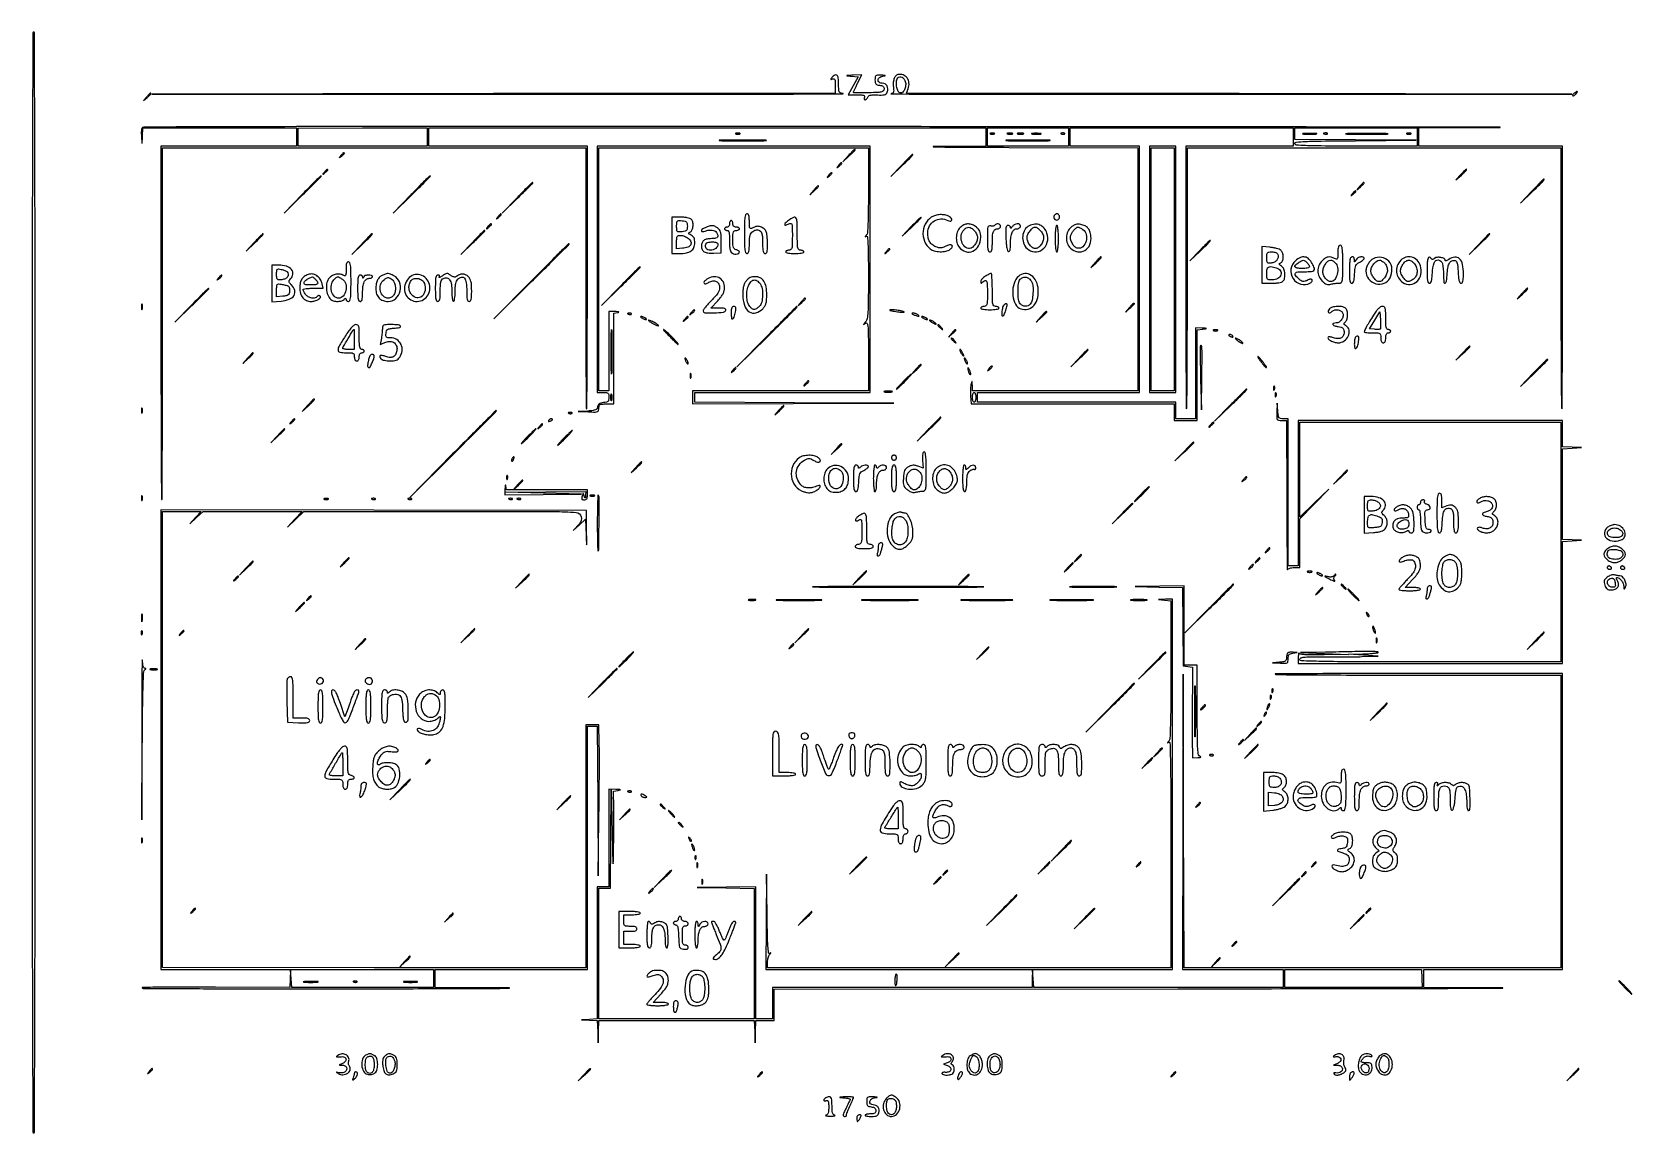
# Model space of a CAD drawing. Extents: x 0 to 968, y 0 to 666.
import ezdxf

# ---------------------------------------------------------------- set-up
doc = ezdxf.new("R2010")
doc.units = 0

msp = doc.modelspace()

# ---------------------------------------------------------------- linework, layer by layer
for points in [[(0, 333, 0.000195), (0.057264, 185.840384, 0.000556), (0.250751, 83.5, 0.000018), (0.502972, 0.495503, 0.413313), (1, 0, 0.413313), (1.497028, 0.495503, 0.000018), (1.749249, 83.5, 0.000556), (1.942736, 185.840384, 0.000195), (2, 333, 0.000195), (1.942736, 480.159616, 0.000556), (1.749249, 582.5, 0.000018), (1.497028, 665.504497, 0.413313), (1, 666, 0.413313), (0.502972, 665.504497, 0.000018), (0.250751, 582.5, 0.000556), (0.057264, 480.159616, 0.000195)], [(483.981001, 638.477108, 0.008807), (483.292701, 637.617386, 0.27071), (483.258808, 637.355597, 0.389672), (483.458284, 637.264678, 0.012731), (484.358556, 637.584097, -0.139461), (485.183865, 637.657971, -0.253026), (485.695079, 637.241597, -0.087115), (485.944838, 636.113291, -0.011014), (486, 633.609364), (486, 629.00475), (279.25, 628.749987), (72.5, 628.495224), (283, 628.397444, 0.000185), (363.529698, 628.389829, 0.000315), (430.857813, 628.45076, 0.000027), (490.737307, 628.545854, 0.926755), (490.75, 628.716254, -0.055409), (489.159191, 629.141231, -0.192222), (488.395695, 629.854735, -0.100329), (488.066317, 631.204019, -0.009861), (488, 634.566422, 0.029013), (487.790681, 638.17071, 0.172438), (486.970395, 639.836651, 0.344232), (485.701982, 639.975054, 0.081103)], [(495.625958, 639.273856), (499.751916, 638.897126), (496.800849, 633.448563), (493.849782, 628), (499.03188, 628, -0.010233), (501.754397, 627.944274, -0.068574), (503.083182, 627.705404, -0.210464), (503.616573, 627.228378, -0.2008), (503.638374, 626.5, 0.057964), (503.491367, 625.925734, 0.102995), (503.525603, 625.440625, 0.148741), (503.730134, 625.122259, 0.177953), (504.06277, 625, 0.131613), (504.489647, 625.114346, 0.062858), (504.945643, 625.460274, 0.055852), (505.359811, 625.967584, 0.051712), (505.664042, 626.566891, -0.131094), (506.159247, 627.250218, -0.090721), (507.000406, 627.711973, -0.063737), (508.225496, 627.952398, -0.027941), (509.882657, 627.969998, 0.008562), (513.720118, 627.86205, 0.057381), (515.614538, 628.059089, 0.127366), (516.704693, 628.615102, 0.120422), (517.415686, 629.640877, 0.09386), (517.773383, 631.615132, 0.125652), (517.311011, 633.367833, 0.139459), (516.117668, 634.561998, 0.127843), (514.432612, 635, -0.144807), (512.543532, 635.558821, -0.27394), (511.860874, 636.933893, -0.221994), (512.713056, 638.454323, -0.118726), (514.75, 639.283746, 0.005737), (516.188426, 639.518563, 0.703743), (516.210683, 639.647423, 0.117172), (515.82971, 639.757833, 0.002217), (513.75, 639.850168, 0.017087), (511.483579, 639.863231, 0.153737), (510.556807, 639.54217, 0.202698), (510.114195, 638.790625, 0.033079), (510, 637.066422, 0.03636), (510.114061, 635.5, 0.140127), (510.511321, 634.619465, 0.147664), (511.300328, 634.107782, 0.041915), (512.75, 633.816422, -0.041844), (514.030656, 633.559222, -0.10493), (514.866697, 633.112286, -0.132039), (515.336283, 632.437844, -0.086629), (515.5, 631.5, -0.178668), (515.097111, 630.408511, -0.156548), (514.057809, 629.766996, -0.048285), (511.808455, 629.436374, -0.004593), (506.25, 629.212474, -0.005779), (502.70314, 629.143248, -0.009642), (499.717188, 629.177073, -0.003691), (497.21356, 629.272241, -0.400985), (497, 629.495718, -0.10369), (497.08151, 629.88454, -0.003328), (497.739323, 631.357809, -0.006293), (498.552493, 633.088759, -0.004314), (499.516846, 635.033244), (502.033692, 640), (496.766846, 639.825293, 0.000598), (493.324178, 639.706972, 0.104043), (492.969095, 639.618988, 0.758352), (492.986538, 639.521519, 0.001252)], [(523.750682, 640.228582, 0.18155), (522.422717, 639.376754, 0.085324), (521.483371, 637.532218, 0.06617), (521.047698, 634.973356, 0.045588), (521.208439, 632.033171, -0.029967), (521.339937, 630.504551, -0.120742), (521.142062, 629.595913, -0.16315), (520.587434, 629.033237, -0.068537), (519.57006, 628.682153, 0.906064), (519.586387, 628.514275, 0.00002), (578.91433, 628.425453, 0.000313), (645.266323, 628.37043, 0.000185), (724.5, 628.38373), (931.5, 628.495095), (730.275678, 628.749985), (529.051355, 629.004876), (530.070835, 631.686311, 0.110247), (530.577767, 635.189376, 0.1412), (529.445792, 638.229509, 0.152942), (526.960164, 640.04288, 0.135292)], [(528.080961, 636.721655, -0.109971), (528.59841, 634.275514, -0.087492), (528.100369, 631.616207, -0.106982), (526.851292, 629.679558, -0.247906), (525.247086, 629.185426, -0.236664), (524.063344, 630.089035, -0.059474), (523.240764, 632.450272, -0.056471), (522.950664, 635.240721, -0.089532), (523.398157, 637.595196, -0.164713), (524.296356, 638.677068, -0.186059), (525.617807, 638.922297, -0.144758), (527.023326, 638.204906, -0.096248)], [(933.02896, 629.03906, 0.044429), (932.507686, 628.640546, 0.073916), (932.159984, 628.21208, 0.108439), (932.032091, 627.823706, 0.225585), (932.13646, 627.530207, 0.234162), (932.452534, 627.423579, 0.085026), (932.916631, 627.569338, 0.06172), (933.453252, 627.934292, 0.039407), (933.979944, 628.475834, 0.011124), (934.89468, 629.6293, 0.447869), (934.839289, 629.911334, 0.273213), (934.458847, 629.911828, 0.007952)], [(69.404988, 626.75), (67.5, 624.5), (69.75, 626.404988, 0.010402), (71.102181, 627.598996, 0.048385), (71.795506, 628.373826, 0.197337), (71.898791, 628.789444, 0.372044), (71.654988, 629, 0.191119), (71.44834, 628.918017, 0.007508), (70.851732, 628.339062, 0.012381), (70.159969, 627.612165, 0.008332)], [(66.405527, 607.614404, 0.071082), (66.222606, 606.813282, 0.01441), (66.144099, 605.353783, 0.014929), (66.152573, 603.636908, 0.013492), (66.262205, 601.864404, 0.000532), (66.541548, 598.762658, 0.715557), (66.622962, 598.74293, 0.133753), (66.697659, 598.984045, 0.000307), (66.825293, 602.75), (67, 608), (113.5, 608), (160, 608), (160, 602.5), (160, 597), (119, 597), (78, 597), (78, 489.833333, 0.000442), (78.036302, 448.77458, 0.000743), (78.148491, 414.295366, 0.000031), (78.297541, 383.257715, 0.666421), (78.505501, 383.172167, 0.197653), (78.713456, 383.670793, 0.000031), (78.862012, 414.71402, 0.000739), (78.973608, 449.096774, 0.000446), (79.009304, 489.838834), (79.007606, 596), (206.990549, 596), (334.973492, 596), (334.987597, 517.332482, 0.000594), (335.028903, 487.13331, 0.000982), (335.144184, 461.626923, 0.000055), (335.295634, 438.656596, 0.197171), (335.500851, 438.165816, 0.665821), (335.706017, 438.250015, 0.000056), (335.853375, 461.215375, 0.000989), (335.964161, 486.819037, 0.000587), (336, 517.333333), (336, 597), (288, 597), (240, 597), (240, 602.5), (240, 608), (408.5, 608), (577, 608), (577, 602.514047), (577, 597.028094), (545.25, 596.74949, 0.748976), (545.212388, 596.61686, 0.13844), (545.665166, 596.483565, 0.001612), (563.191914, 596.344219, 0.000424), (591.248438, 596.235443), (668.996876, 596), (668.986702, 522.5), (668.976527, 449), (618.988264, 449), (569, 449), (568.90032, 452.25, 0.00324), (568.830116, 454.13938, 0.156596), (568.700338, 454.49023, 0.601471), (568.528971, 454.459549, 0.008583), (568.15032, 453.20654, 0.044988), (567.922055, 451.996062, 0.013648), (567.79282, 450.130801, 0.013549), (567.76165, 448.022402, 0.014371), (567.846513, 445.95654), (568.193027, 441), (629.596513, 441), (691, 441), (691, 436), (691, 431), (698, 431), (705, 431), (705, 458.436642), (705, 485.873283), (708.25, 486.276604, 0.000683), (710.553502, 486.565664, 0.602997), (710.584473, 486.648107, 0.202828), (710.426656, 486.723309, 0.000452), (707.75, 486.839963), (704, 487), (704, 459.5), (704, 432), (698, 432), (692, 432), (692, 437), (692, 442), (632, 442), (572, 442), (572, 445), (572, 448), (621, 448), (670, 448), (670, 522.5), (670, 597), (649, 597), (628, 597), (628, 602.5), (628, 608), (695.5, 608), (763, 608), (763, 602.5), (763, 597), (730.5, 597), (698, 597), (698, 517.333333, 0.000593), (698.036195, 486.819375, 0.000999), (698.148084, 461.216834, 0.000057), (698.296916, 438.255809, 0.665796), (698.504117, 438.170783, 0.197186), (698.711333, 438.666384, 0.000056), (698.861398, 461.63394, 0.000992), (698.9746, 487.139843, 0.0006), (699.012485, 517.33745), (699.016737, 596), (811.981286, 596), (924.945835, 596), (924.96356, 517.342691, 0.000606), (925.006988, 487.146736, 0.001002), (925.125702, 461.641342, 0.000057), (925.28123, 438.676708, 0.197123), (925.490642, 438.176024, 0.66577), (925.699989, 438.261922, 0.000058), (925.850376, 461.218374, 0.001009), (925.963429, 486.819731, 0.000599), (926, 517.333333), (926, 597), (882.5, 597), (839, 597), (839, 602.490577), (839, 607.981154), (888.25, 608.250219, 0.99639), (888.249784, 608.367081, 0.000112), (795.168906, 608.510851, 0.000128), (665.881804, 608.648365, 0.000064), (502.218615, 608.759642, 0.000095), (260.891723, 608.847045, 0.0007), (145.663657, 608.705565, 0.000067), (67.675673, 608.490166, 0.309745)], [(417.25, 600.252791, 0.003861), (423.05422, 600.155348, 0.002266), (430, 600.123866, 0.002266), (436.94578, 600.155348, 0.003861), (442.75, 600.252791, 0.025034), (444.269434, 600.366301, 0.928081), (444.264062, 600.473526, 0.005108), (439.144137, 600.546704, 0.001019), (430, 600.565336, 0.001019), (420.855863, 600.546704, 0.005108), (415.735938, 600.473526, 0.928081), (415.730566, 600.366301, 0.025034)], [(425.75, 604.337719, 0.057986), (426.320008, 604.181385, 0.037979), (427, 604.12966, 0.037979), (427.679992, 604.181385, 0.057986), (428.25, 604.337719, 0.174857), (428.459382, 604.525001, 0.447206), (428.398438, 604.693942, 0.078554), (427.89144, 604.810911, 0.017491), (427, 604.842105, 0.017491), (426.10856, 604.810911, 0.078554), (425.601562, 604.693942, 0.447206), (425.540618, 604.525001, 0.174857)], [(579.75, 604.337719, 0.057986), (580.320008, 604.181385, 0.037979), (581, 604.12966, 0.037979), (581.679992, 604.181385, 0.057986), (582.25, 604.337719, 0.174857), (582.459382, 604.525001, 0.447206), (582.398438, 604.693942, 0.078554), (581.89144, 604.810911, 0.017491), (581, 604.842105, 0.017491), (580.10856, 604.810911, 0.078554), (579.601562, 604.693942, 0.447206), (579.540618, 604.525001, 0.174857)], [(590.807349, 600.252539, 0.003981), (596.367548, 600.154515, 0.002429), (602.93413, 600.122944, 0.002434), (609.442328, 600.154944, 0.004313), (614.807349, 600.253728, 0.033354), (616.022625, 600.367959, 0.911073), (616.015284, 600.4767, 0.005306), (611.111224, 600.550159, 0.001104), (602.5, 600.568746, 0.001082), (593.897826, 600.549708, 0.005665), (589.165284, 600.475369, 0.931919), (589.1606, 600.367549, 0.022072)], [(590.269032, 604.307009, 0.037336), (591.036634, 604.167106, 0.029507), (591.880008, 604.127736, 0.030339), (592.671085, 604.185595, 0.06278), (593.269032, 604.344063, 0.31318), (593.386009, 604.52287, 0.333666), (593.257153, 604.684921, 0.052471), (592.580113, 604.787295, 0.014395), (591.5, 604.805051, 0.012823), (590.431793, 604.764444, 0.080377), (589.900903, 604.643467, 0.597527), (589.883358, 604.48334, 0.087174)], [(596.25, 604.310674, 0.039571), (597.047266, 604.168469, 0.024357), (598, 604.122029, 0.024357), (598.952734, 604.168469, 0.039571), (599.75, 604.310674, 0.161593), (600.00914, 604.478988, 0.542911), (599.957812, 604.633659, 0.052887), (599.251983, 604.740287, 0.011065), (598, 604.767997, 0.011065), (596.748017, 604.740287, 0.052887), (596.042188, 604.633659, 0.542911), (595.99086, 604.478988, 0.161593)], [(605.26375, 604.282419, 0.022548), (606.485188, 604.153707, 0.015659), (607.872547, 604.114038, 0.015827), (609.209518, 604.160023, 0.031163), (610.26375, 604.296069, 0.248898), (610.455688, 604.450815, 0.49082), (610.374351, 604.596853, 0.030832), (609.29708, 604.692368, 0.00738), (607.5, 604.713986, 0.006817), (605.711719, 604.684722, 0.040183), (604.780601, 604.581582, 0.720633), (604.761725, 604.438612, 0.075924)], [(622.8125, 604.316886, 0.051402), (623.359369, 604.160852, 0.05415), (623.916927, 604.123424, 0.060344), (624.402231, 604.202593, 0.126455), (624.729167, 604.395833, 0.296942), (624.77538, 604.614691, 0.208169), (624.592839, 604.799335, 0.077125), (624.112848, 604.910055, 0.028489), (623.416667, 604.921053, 0.018894), (622.670344, 604.862007, 0.168741), (622.37858, 604.720685, 0.470617), (622.395823, 604.538436, 0.054073)], [(838, 602.5), (838, 597), (801, 597, -0.00109), (779.963396, 597.045873, -0.00904), (770.416667, 597.260135, -0.011091), (764.815868, 597.611765, -0.389565), (764, 598.5, -0.387724), (764.813193, 599.391029, -0.011011), (770.414549, 599.7796, -0.009081), (779.933194, 600.056457, -0.001115), (800.75, 600.237294), (837.5, 600.474589), (800.75, 600.749615), (764, 601.024642), (764, 604.512321), (764, 608), (801, 608), (838, 608)], [(769.25, 604.271532, 0.016375), (770.957332, 604.149287, 0.009683), (773, 604.109723, 0.009683), (775.042668, 604.149287, 0.016375), (776.75, 604.271532, 0.095407), (777.221145, 604.41442, 0.741699), (777.195312, 604.548567, 0.021699), (775.688407, 604.640349, 0.00436), (773, 604.663794, 0.00436), (770.311593, 604.640349, 0.021699), (768.804688, 604.548567, 0.741699), (768.778855, 604.41442, 0.095407)], [(781.8125, 604.316886, 0.051402), (782.359369, 604.160852, 0.05415), (782.916927, 604.123424, 0.060344), (783.402231, 604.202593, 0.126455), (783.729167, 604.395833, 0.296942), (783.77538, 604.614691, 0.208169), (783.592839, 604.799335, 0.077125), (783.112848, 604.910055, 0.028489), (782.416667, 604.921053, 0.018894), (781.670344, 604.862007, 0.168741), (781.37858, 604.720685, 0.470617), (781.395823, 604.538436, 0.054073)], [(796.30642, 604.252744, 0.004177), (801.638705, 604.154054, 0.002552), (807.932819, 604.122278, 0.002557), (814.168724, 604.15452, 0.00454), (819.30642, 604.254021, 0.035335), (820.463473, 604.369043, 0.90624), (820.455636, 604.478563, 0.005568), (815.752615, 604.552515, 0.001161), (807.5, 604.571211, 0.001136), (799.25641, 604.55202, 0.005961), (794.724386, 604.477135, 0.928931), (794.719475, 604.368578, 0.023005)], [(831.75, 604.337719, 0.057986), (832.320008, 604.181385, 0.037979), (833, 604.12966, 0.037979), (833.679992, 604.181385, 0.057986), (834.25, 604.337719, 0.174857), (834.459382, 604.525001, 0.447206), (834.398438, 604.693942, 0.078554), (833.89144, 604.810911, 0.017491), (833, 604.842105, 0.017491), (832.10856, 604.810911, 0.078554), (831.601562, 604.693942, 0.447206), (831.540618, 604.525001, 0.174857)], [(186.872445, 591.25, 0.001576), (185.99236, 590.120493, 0.377591), (186, 590, 0.377591), (186.120493, 589.99236, 0.001576), (187.25, 590.872445, 0.012436), (187.920402, 591.425681, 0.017649), (188.485938, 591.952641, 0.013803), (188.91885, 592.410139, 0.184603), (189, 592.622445, 0.307699), (188.806605, 592.90695, 0.241985), (188.426111, 592.869516, 0.065617), (187.76332, 592.306759, 0.017685)], [(342, 522.5), (342, 448), (345.5, 448, -0.021326), (347.550789, 447.91249, -0.154411), (348.452041, 447.54024, -0.186448), (348.885349, 446.754628, -0.033856), (349, 445.063358, -0.037122), (348.878583, 443.430238, -0.160604), (348.446647, 442.573364, -0.144937), (347.561132, 442.092442, -0.028393), (345.75, 441.813358, 0.033341), (344.150731, 441.550708, 0.09661), (343.132281, 441.093379, 0.126017), (342.515842, 440.369489, 0.078505), (342.186741, 439.298016, -0.102252), (341.762971, 438.119231, -0.155864), (340.946747, 437.413894, -0.074235), (339.403502, 437.01126, -0.010995), (336.186741, 436.737101), (330.5, 436.378169), (336.75, 436.189084, 0.006428), (340.736468, 436.119761, 0.089913), (342.143908, 436.368336, 0.235703), (342.788478, 437.055143, 0.07281), (343, 438.5, -0.058662), (343.165617, 439.906761, -0.210352), (343.7, 440.611111, -0.114574), (344.820113, 440.931926, -0.012699), (347.5, 441), (352, 441), (352, 468.430449), (352, 495.860898), (354.25, 496.294267, 0.046718), (354.893999, 496.481997, 0.684758), (354.892826, 496.648031, 0.074062), (354.263733, 496.78543, 0.00772), (352.75, 496.863818), (349, 497), (349, 473), (349, 449), (346, 449), (343, 449), (343, 522.5), (343, 596), (424.5, 596), (506, 596), (506, 570.2, -0.002344), (505.940822, 557.579336, -0.009159), (505.724838, 549.782892, -0.008521), (505.392187, 544.514285, -0.16859), (504.75, 543.053296, 0.004358), (504.075073, 542.313322, 0.184745), (504, 542.117076, 0.561535), (504.095303, 542.058975, 0.009535), (504.75, 542.412313, -0.54098), (505.421042, 542.06482, -0.012568), (505.744607, 537.818934, -0.01078), (505.949429, 530.845958, -0.001951), (506, 517.887758, -0.001721), (505.949266, 503.149171, -0.014288), (505.712233, 496.467317, -0.030642), (505.231879, 492.653738, -0.130048), (504.25, 490.595974, 0.000873), (503.061498, 489.190949, 0.176901), (503, 489.022569, 0.621148), (503.074767, 488.985605, 0.001609), (504.25, 489.889678, -0.453717), (505.196294, 489.704798, -0.109857), (505.745327, 487.973779, -0.020679), (505.963018, 483.340326, -0.001399), (506, 470.122445), (506, 449), (452.75, 449), (399.5, 449), (399.5, 445), (399.5, 441), (460.5, 441.242046), (521.5, 441.484092), (461.25, 441.749852), (401, 442.015613), (401, 445.007806), (401, 448), (454, 448), (507, 448), (507, 522.5), (507, 597), (424.5, 597), (342, 597)], [(493.946167, 591.25), (490.5, 587.5), (494.25, 590.946167, 0.004107), (495.687395, 592.289043, 0.006442), (496.898438, 593.469273, 0.00223), (497.919596, 594.49958, 0.196596), (498, 594.696167, 0.503731), (497.749449, 594.881757, 0.102567), (497.17594, 594.568348, 0.026699), (496.052752, 593.505211, 0.004068)], [(525.971112, 585.25), (519.5, 578.5), (526.25, 584.971112, 0.001651), (530.331139, 588.90958, 0.013946), (532.112695, 590.739547, 0.038166), (532.876639, 591.708164, 0.600215), (532.721112, 592, 0.198298), (532.532866, 591.922286, 0.000591), (530.623258, 590.017187, 0.003258), (528.472068, 587.837782, 0.002015)], [(176.872445, 581.25, 0.001576), (175.99236, 580.120493, 0.377591), (176, 580, 0.377591), (176.120493, 579.99236, 0.001576), (177.25, 580.872445, 0.012436), (177.920402, 581.425681, 0.017649), (178.485938, 581.952641, 0.013803), (178.91885, 582.410139, 0.184603), (179, 582.622445, 0.307699), (178.806605, 582.90695, 0.241985), (178.426111, 582.869516, 0.065617), (177.76332, 582.306759, 0.017685)], [(481.872445, 579.25, 0.001576), (480.99236, 578.120493, 0.377591), (481, 578, 0.377591), (481.120493, 577.99236, 0.001576), (482.25, 578.872445, 0.012436), (482.920402, 579.425681, 0.017649), (483.485937, 579.952641, 0.013803), (483.91885, 580.410139, 0.184603), (484, 580.622445, 0.307699), (483.806605, 580.90695, 0.241985), (483.426111, 580.869516, 0.065617), (482.76332, 580.306759, 0.017685)], [(487.872445, 585.25, 0.001576), (486.99236, 584.120493, 0.377591), (487, 584, 0.377591), (487.120493, 583.99236, 0.001576), (488.25, 584.872445, 0.012436), (488.920402, 585.425681, 0.017649), (489.485937, 585.952641, 0.013803), (489.91885, 586.410139, 0.184603), (490, 586.622445, 0.307699), (489.806605, 586.90695, 0.241985), (489.426111, 586.869516, 0.065617), (488.76332, 586.306759, 0.017685)], [(864.437091, 579.75), (861.5, 576.5), (864.75, 579.437091, 0.005203), (866.702672, 581.239026, 0.031436), (867.644302, 582.245213, 0.126516), (867.885551, 582.760705, 0.469811), (867.687091, 583, 0.195675), (867.487928, 582.918954, 0.003116), (866.603329, 582.045313, 0.007681), (865.585435, 580.995657, 0.004953)], [(163.482946, 567.75), (152.5, 556.5), (163.75, 567.482946, 0.001138), (168.063329, 571.713103, 0.001865), (171.695312, 575.318098, 0.000196), (174.92404, 578.549358, 0.198709), (175, 578.732946, 0.638497), (174.681336, 578.880755, 0.01487), (173.066995, 577.430444, 0.008097), (170.172997, 574.579757, 0.000839)], [(229.482946, 567.75), (218.5, 556.5), (229.75, 567.482946, 0.001138), (234.063329, 571.713103, 0.001865), (237.695312, 575.318098, 0.000196), (240.92404, 578.549358, 0.198709), (241, 578.732946, 0.638497), (240.681336, 578.880755, 0.01487), (239.066995, 577.430444, 0.008097), (236.172997, 574.579757, 0.000839)], [(293.479151, 565.75), (284.5, 556.5), (293.75, 565.479151, 0.001412), (297.296421, 568.941228, 0.002303), (300.282812, 571.900238, 0.000298), (302.923445, 574.544018, 0.198603), (303, 574.729151, 0.627342), (302.690584, 574.878704, 0.021452), (301.366938, 573.733542, 0.009955), (298.946062, 571.357581, 0.001078)], [(472.924314, 570.25), (470.5, 567.5), (473.25, 569.924314, 0.007047), (474.901388, 571.422009, 0.038158), (475.720118, 572.311864, 0.157803), (475.891157, 572.773973, 0.426412), (475.674314, 573, 0.194102), (475.471891, 572.918342, 0.004632), (474.732156, 572.192188, 0.009492), (473.876984, 571.303915, 0.006223)], [(803.404988, 572.75), (801.5, 570.5), (803.75, 572.404988, 0.010402), (805.102181, 573.598996, 0.048385), (805.795506, 574.373826, 0.197337), (805.898791, 574.789444, 0.372044), (805.654988, 575, 0.191119), (805.44834, 574.918017, 0.007508), (804.851732, 574.339062, 0.012381), (804.159969, 573.612165, 0.008332)], [(907.47318, 569.75), (900.5, 562.5), (907.75, 569.47318, 0.001495), (912.136249, 573.717269, 0.012912), (914.036831, 575.665349, 0.033553), (914.876915, 576.703881, 0.60757), (914.72318, 577, 0.198387), (914.535715, 576.922571, 0.000505), (912.479305, 574.870312, 0.003008), (910.166504, 572.529511, 0.001857)], [(798.872445, 568.25, 0.001576), (797.99236, 567.120493, 0.377591), (798, 567, 0.377591), (798.120493, 566.99236, 0.001576), (799.25, 567.872445, 0.012436), (799.920402, 568.425681, 0.017649), (800.485937, 568.952641, 0.013803), (800.91885, 569.410139, 0.184603), (801, 569.622445, 0.307699), (800.806605, 569.90695, 0.241985), (800.426111, 569.869516, 0.065617), (799.76332, 569.306759, 0.017685)], [(281.872445, 554.25, 0.001576), (280.99236, 553.120493, 0.377591), (281, 553, 0.377591), (281.120493, 552.99236, 0.001576), (282.25, 553.872445, 0.017685), (283.306759, 554.76332, 0.065617), (283.869516, 555.426111, 0.241985), (283.90695, 555.806605, 0.307699), (283.622445, 556, 0.184603), (283.410139, 555.91885, 0.013803), (282.952641, 555.485937, 0.017649), (282.425681, 554.920402, 0.012436)], [(387, 543), (387, 532), (391.777494, 532, 0.046456), (395.904342, 532.384262, 0.107867), (398.751476, 533.590001, 0.13857), (400.409146, 535.640255, 0.101478), (401, 538.52152, 0.036054), (400.880474, 540.176964, 0.074603), (400.506768, 541.415331, 0.088674), (399.839794, 542.351766, 0.071023), (398.840097, 543.085578, -0.014721), (397.607977, 543.792413, -0.198845), (397.309068, 544.204148, -0.301983), (397.45433, 544.600651, -0.030727), (398.340097, 545.170452, 0.175639), (399.462813, 546.46912, 0.076378), (399.951242, 548.731073, 0.07409), (399.741252, 551.119258, 0.138319), (398.8, 552.8, 0.12661), (398.011933, 553.265473, 0.024774), (396.395625, 553.6475, 0.024856), (394.41707, 553.911925, 0.020792), (392.3, 554), (387, 554)], [(396.5, 548.5, -0.035254), (396.381423, 546.820342, -0.160043), (395.953053, 545.952138, -0.147356), (395.070859, 545.467389, -0.028437), (393.25, 545.186642, -0.02316), (391.253414, 545.08711, -0.202333), (390.452431, 545.421779, -0.178441), (390.077968, 546.254527, -0.017356), (390, 548.5, -0.017356), (390.077968, 550.745473, -0.178441), (390.452431, 551.578221, -0.202333), (391.253414, 551.91289, -0.02316), (393.25, 551.813358, -0.028437), (395.070859, 551.532611, -0.147356), (395.953053, 551.047862, -0.160043), (396.381423, 550.179658, -0.035254)], [(422, 550, -0.072314), (421.888136, 549.230589, -0.08892), (421.5625, 548.583333, -0.10214), (421.075754, 548.153209, -0.130775), (420.5, 548, 0.064853), (419.926543, 547.925306, 0.082425), (419.440625, 547.70625, 0.098894), (419.115568, 547.381354, 0.148195), (419, 547, 0.148195), (419.115568, 546.618646, 0.098894), (419.440625, 546.29375, 0.082425), (419.926543, 546.074694, 0.064853), (420.5, 546, -0.231344), (421.229296, 545.643482, -0.108783), (421.691994, 544.672531, -0.047538), (421.937243, 542.839261, -0.009496), (422, 539.535184, 0.011124), (422.074693, 536.178355, 0.047233), (422.35248, 534.191205, 0.086165), (422.883917, 532.952221, 0.130397), (423.75, 532.170311, 0.077102), (425.159562, 531.701418, 0.088348), (426.577559, 531.71418, 0.118393), (427.611666, 532.177134, 0.232609), (428, 532.966702, 0.1935), (427.86177, 533.310511, 0.05551), (427.4125, 533.685362, 0.047012), (426.765636, 534.030789, 0.035201), (426, 534.289749, -0.11328), (424.967542, 534.829065, -0.137813), (424.362763, 535.732475, -0.067549), (424.071264, 537.324201, -0.011559), (424, 540.40638, -0.009514), (424.060937, 543.608548, -0.076481), (424.339388, 545.050798, -0.189697), (424.944522, 545.743086, -0.119954), (426, 546, 0.048028), (426.765418, 546.073693, 0.068025), (427.4125, 546.29375, 0.088204), (427.848523, 546.618118, 0.191087), (428, 547, 0.191087), (427.848523, 547.381882, 0.088204), (427.4125, 547.70625, 0.068025), (426.765418, 547.926307, 0.048028), (426, 548, -0.072254), (425.126841, 548.126841, -0.124864), (424.5, 548.5, -0.124864), (424.126841, 549.126841, -0.072254), (424, 550, 0.048028), (423.926307, 550.765418, 0.068025), (423.70625, 551.4125, 0.088204), (423.381882, 551.848523, 0.191087), (423, 552, 0.191087), (422.618118, 551.848523, 0.088204), (422.29375, 551.4125, 0.068025), (422.073693, 550.765418, 0.048028)], [(431, 544, 0.004073), (431.053031, 537.489921, 0.027022), (431.28125, 534.25, 0.062466), (431.718019, 532.533206, 0.308488), (432.5, 532, 0.220855), (433.222224, 532.335373, 0.114018), (433.686904, 533.240549, 0.051084), (433.935321, 534.94004, 0.010767), (434, 537.943296, -0.013254), (434.085474, 541.167289, -0.057169), (434.404113, 543.054933, -0.093032), (435.049989, 544.336025, -0.076972), (436.154606, 545.395737, -0.041243), (437.258269, 546.040279, -0.079287), (438.238068, 546.330416, -0.089538), (439.177688, 546.284385, -0.066058), (440.154606, 545.917257, -0.118033), (441.081578, 545.093723, -0.091933), (441.640445, 543.86246, -0.049776), (441.924973, 541.890108, -0.010951), (442, 538.464816, 0.009496), (442.062757, 535.160739, 0.047538), (442.308006, 533.327469, 0.108783), (442.770704, 532.356518, 0.231344), (443.5, 532, 0.205784), (444.211262, 532.305677, 0.121365), (444.676302, 533.122724, 0.056722), (444.92551, 534.642124, 0.012963), (444.986345, 537.25, 0.009589), (444.939163, 539.416048, 0.009533), (444.808941, 541.582942, 0.009422), (444.623382, 543.471623, 0.036368), (444.401591, 544.628102, 0.129456), (443.337469, 546.48808, 0.091562), (441.357089, 547.875268, 0.0928), (439.037913, 548.451062, 0.138292), (437.008594, 548.004599, -0.031031), (435.193677, 547.173656, -0.316863), (434.434607, 547.364567, -0.1696), (434.061656, 548.312909, -0.009672), (434, 551.5, 0.016668), (433.927513, 553.673807, 0.063857), (433.666667, 555, 0.12648), (433.196999, 555.727332, 0.188641), (432.5, 556, 0.308488), (431.718019, 555.466794, 0.062466), (431.28125, 553.75, 0.027022), (431.053031, 550.510079, 0.004073)], [(457.582196, 551.885996, 0.022349), (455.722094, 550.283278, 0.251398), (455.423566, 549.38937, 0.47299), (455.983713, 549.070947, 0.031183), (457.914354, 549.954163, -0.120046), (459.086533, 550.256528, -0.339802), (459.721605, 549.782085, -0.065354), (459.96377, 548.106445, -0.003251), (460, 542.535184, -0.004854), (459.949931, 537.377655, -0.052738), (459.691419, 535.316898, -0.172413), (459.081728, 534.369121, -0.16592), (458, 534, 0.048028), (457.234582, 533.926307, 0.068025), (456.5875, 533.70625, 0.088204), (456.151477, 533.381882, 0.191087), (456, 533, 0.332234), (456.292067, 532.608967, 0.026982), (457.615625, 532.29375, 0.027868), (459.39166, 532.072146, 0.017105), (461.5, 532, 0.017105), (463.60834, 532.072146, 0.027868), (465.384375, 532.29375, 0.026982), (466.707933, 532.608967, 0.332234), (467, 533, 0.191087), (466.848523, 533.381882, 0.088204), (466.4125, 533.70625, 0.068025), (465.765418, 533.926307, 0.048028), (465, 534, -0.186821), (463.909584, 534.42216, -0.160003), (463.3, 535.5, -0.045528), (463.047257, 537.866382, -0.003852), (463, 544, 0.008558), (462.875861, 551.252295, 0.142893), (462.130797, 553.515025, 0.380382), (460.653106, 553.879581, 0.045389)], [(531.96584, 548.25), (526.5, 542.5), (532.25, 547.96584, 0.002429), (534.454324, 550.081711, 0.003903), (536.310938, 551.909561, 0.000843), (537.921604, 553.525668, 0.198036), (538, 553.71584, 0.580622), (537.718401, 553.876586, 0.050698), (536.887147, 553.26449, 0.016599), (535.293238, 551.721355, 0.00208)], [(545.314715, 554.575325, 0.142617), (541.068921, 550.971334, 0.122004), (539.101463, 545.424329, 0.118518), (539.927733, 539.470535, 0.129754), (543.36704, 534.772236, 0.111917), (545.823221, 533.561679, 0.052398), (549.357105, 533.098547, 0.052469), (552.893439, 533.379323, 0.116592), (555.350138, 534.465269, 0.085753), (556.715269, 535.926638, 0.390723), (556.541004, 536.975188, 0.230306), (555.116884, 537.276377, 0.058304), (552.840558, 536.417549, -0.028952), (551.129542, 535.654765, -0.075517), (549.815635, 535.373719, -0.079173), (548.514663, 535.501674, -0.034175), (546.859091, 536.058366, -0.063623), (544.574289, 537.365871, -0.10049), (543.084427, 539.052132, -0.089319), (542.263086, 541.336402, -0.041776), (542, 544.479713, -0.12353), (543.048867, 548.660316, -0.130662), (545.933927, 551.748027, -0.133295), (549.922346, 552.957516, -0.130942), (554.005053, 551.997296, 0.089255), (555.435902, 551.533652, 0.252712), (556.38662, 551.891222, 0.303044), (556.502562, 552.795615, 0.10465), (555.643682, 553.880755, 0.098248), (553.607654, 554.984747, 0.058528), (550.887539, 555.491162, 0.055871), (547.964093, 555.361036, 0.066194)], [(618.446149, 554.912868, 0.190717), (618.236038, 553.735958, 0.171854), (618.875747, 552.67027, 0.175934), (620.03005, 552.260019, 0.197141), (621.112868, 552.712868, 0.144911), (621.633646, 553.671654, 0.134859), (621.568376, 554.789156, 0.143758), (620.952416, 555.666716, 0.169916), (620, 556, 0.100929), (619.613314, 555.921141, 0.052079), (619.179745, 555.680655, 0.048757), (618.768565, 555.328718, 0.053016)], [(134.462408, 538.75), (129.5, 533.5), (134.75, 538.462408, 0.002382), (137.916766, 541.48439, 0.01834), (139.340424, 542.960388, 0.059334), (139.876975, 543.72458, 0.567399), (139.712408, 544, 0.197838), (139.521031, 543.921192, 0.001034), (138.051589, 542.457813, 0.004332), (136.38549, 540.762593, 0.002707)], [(199.468697, 537.75), (193.5, 531.5), (199.75, 537.468697, 0.001842), (203.526162, 541.101597, 0.015158), (205.188581, 542.813502, 0.043781), (205.876507, 543.712971, 0.591372), (205.718697, 544, 0.198184), (205.529557, 543.921966, 0.0007), (203.766721, 542.164062, 0.003552), (201.777178, 540.146053, 0.002203)], [(266.47318, 538.75), (259.5, 531.5), (266.75, 538.47318, 0.001857), (269.529511, 541.166504, 0.003008), (271.870313, 543.479305, 0.000505), (273.922571, 545.535715, 0.198387), (274, 545.72318, 0.60757), (273.703881, 545.876915, 0.033553), (272.665349, 545.036831, 0.012912), (270.717269, 543.136249, 0.001495)], [(275.872445, 548.25, 0.001576), (274.99236, 547.120493, 0.377591), (275, 547, 0.377591), (275.120493, 546.99236, 0.001576), (276.25, 547.872445, 0.012436), (276.920402, 548.425681, 0.017649), (277.485937, 548.952641, 0.013803), (277.91885, 549.410139, 0.184603), (278, 549.622445, 0.307699), (277.806605, 549.90695, 0.241985), (277.426111, 549.869516, 0.065617), (276.76332, 549.306759, 0.017685)], [(397.139216, 541.06265, -0.117664), (398.601996, 539.135841, -0.242421), (398.490477, 537.296988, -0.173957), (396.762225, 535.870333, -0.065285), (393.648723, 535.189635), (390, 534.879269), (390, 538.939635, -0.015843), (390.073902, 541.271411, -0.117663), (390.397106, 542.325136, -0.200701), (391.081862, 542.837946, -0.061742), (392.389216, 543, -0.063645), (393.474653, 542.861274, -0.03327), (394.77008, 542.430903, -0.032461), (396.060068, 541.804318, -0.042559)], [(407.75, 547.837719, 0.047642), (405.777745, 546.896197, 0.205308), (405.033702, 545.865372, 0.491129), (405.508069, 545.293926, 0.070661), (407.25, 545.604032, -0.043218), (409.506971, 546.134592, -0.065237), (411.523498, 546.163253, -0.081655), (413.119673, 545.705949, -0.141828), (414.14471, 544.800095, -0.066126), (414.95545, 543.047173, -0.244822), (414.745232, 541.885685, -0.189512), (413.583216, 541.193923, -0.040618), (411.2, 541, 0.047044), (408.393093, 540.735317, 0.112456), (406.486842, 539.902242, 0.141077), (405.387584, 538.469702, 0.093826), (405, 536.422445, 0.11035), (405.453474, 534.392758, 0.154237), (406.706425, 533.036117, 0.105339), (408.926809, 532.326962, 0.035699), (412.335045, 532.23194), (417, 532.434969), (417, 539.16078, 0.010379), (416.921558, 542.939214, 0.055218), (416.609526, 544.978427, 0.097963), (415.949414, 546.319315, 0.076905), (414.777494, 547.443296, 0.03432), (413.065323, 548.475213, 0.104811), (411.763062, 548.828521, 0.084349), (410.271833, 548.66045, 0.017413)], [(562.047789, 548.23978, 0.11878), (560.139033, 545.748052, 0.083125), (559.255594, 542.307812, 0.08164), (559.535021, 538.705995, 0.107212), (560.977365, 535.75, 0.155855), (564.845463, 533.137537, 0.180943), (569.252024, 533.460757, 0.161722), (572.717802, 536.701776, 0.125206), (574, 541.741871, 0.029355), (573.873091, 543.901598, 0.071447), (573.463866, 545.439667, 0.080355), (572.674005, 546.690997, 0.045245), (571.365141, 547.92742, 0.063518), (568.959174, 549.368486, 0.095103), (566.577134, 549.909037, 0.100541), (564.261345, 549.51891, 0.078499)], [(570, 546, -0.049207), (570.765513, 545.066918, -0.03786), (571.4125, 543.918486, -0.038884), (571.855641, 542.739877, -0.070594), (572, 541.722506, -0.089899), (571.597554, 539.502283, -0.063662), (570.412317, 537.257464, -0.067961), (568.833306, 535.557931, -0.173312), (567.272037, 535, -0.19072), (564.390554, 536.140598, -0.126631), (562.463709, 539.179751, -0.116092), (562.150265, 542.994551, -0.147658), (563.654988, 546.171259, -0.066893), (565.215987, 547.490467, -0.149868), (566.696732, 547.90113, -0.137629), (568.239207, 547.423101, -0.052883)], [(582.558021, 549.09388, -0.15438), (582.198685, 548.78447, -0.064046), (581.575304, 548.607491, -0.054994), (580.805232, 548.577577, -0.046215), (579.999004, 548.710511, 0.158003), (578.912559, 548.647822, 0.240043), (578.29547, 547.956288, 0.060001), (578.044443, 546.14272, 0.004421), (578, 541.116631, 0.006854), (578.058384, 536.857646, 0.038852), (578.296201, 534.602772, 0.092484), (578.751877, 533.41806, 0.260452), (579.5, 533, 0.209656), (580.214229, 533.313254, 0.119074), (580.680789, 534.153035, 0.055173), (580.932989, 535.717342, 0.012404), (581, 538.418213, -0.015406), (581.13409, 542.769043, -0.071558), (581.64314, 545.223588, -0.149327), (582.609928, 546.511764, -0.158945), (584.106989, 547, 0.077727), (584.830154, 547.113102, 0.090193), (585.443928, 547.440625, 0.100779), (585.854248, 547.927938, 0.125389), (586, 548.5, 0.198108), (585.61075, 549.443863, 0.155648), (584.620003, 549.95925, 0.140036), (583.430612, 549.831011, 0.159214)], [(593.080099, 548.25, -0.02869), (592.681358, 547.64769, -0.121624), (592.349453, 547.375652, -0.368599), (592.132978, 547.433647, -0.145621), (592.030409, 547.75, 0.121517), (591.900407, 548.226826, 0.098097), (591.555951, 548.632812, 0.089053), (591.049289, 548.90567, 0.079256), (590.457936, 549, 0.24258), (589.694612, 548.606511, 0.114827), (589.261682, 547.553928, 0.043275), (589.105339, 545.474954, 0.006657), (589.207936, 541.330254, 0.010883), (589.409705, 537.961692, 0.026735), (589.743507, 535.505019, 0.032295), (590.179729, 533.818272, 0.237739), (590.75, 533.246921, 0.297014), (591.313017, 533.395429, 0.119917), (591.70939, 534.126585, 0.051508), (591.937354, 535.584061, 0.013058), (592, 537.982408, -0.029201), (592.234295, 541.990729, -0.076143), (592.999056, 544.767367, -0.122925), (594.278264, 546.397431, -0.166718), (596.035184, 547, 0.074753), (596.785904, 547.112868, 0.088627), (597.422835, 547.440625, 0.100674), (597.84862, 547.927969, 0.130079), (598, 548.5, 0.253204), (597.419254, 549.573273, 0.158713), (596.007104, 549.955035, 0.117418), (594.295589, 549.454465, 0.13203)], [(603.321178, 548.811266, 0.145157), (600.626658, 546.357692, 0.113102), (599.379843, 542.577845, 0.106127), (599.872126, 538.428497, 0.114458), (602.025436, 534.974564, 0.181987), (606.526027, 532.935692, 0.182985), (611.241463, 534.376969, 0.162173), (614.204588, 538.796237, 0.148038), (614.068034, 544.293856, 0.093851), (612.387215, 547.327687, 0.120526), (609.832577, 549.221079, 0.120112), (606.685314, 549.725251, 0.092788)], [(610, 546, -0.049207), (610.765513, 545.066918, -0.03786), (611.4125, 543.918486, -0.038884), (611.855641, 542.739877, -0.070594), (612, 541.722506, -0.090354), (611.582547, 539.431279, -0.069879), (610.36369, 537.200021, -0.075366), (608.704375, 535.555745, -0.158917), (607, 535, -0.158917), (605.295625, 535.555745, -0.075366), (603.63631, 537.200021, -0.069879), (602.417453, 539.431279, -0.090354), (602, 541.722506, -0.116931), (602.441508, 543.584586, -0.051794), (603.811318, 545.725892, -0.051815), (605.521035, 547.467566, -0.17452), (607, 548, -0.120635), (607.512642, 547.874488, -0.026952), (608.29375, 547.4125, -0.026473), (609.160928, 546.765585, -0.022886)], [(619, 541, 0.010616), (619.067911, 537.801826, 0.020476), (619.28125, 535.25, 0.01702), (619.586179, 533.340974, 0.358912), (620, 533, 0.358912), (620.413821, 533.340974, 0.01702), (620.71875, 535.25, 0.020476), (620.932089, 537.801826, 0.010616), (621, 541, 0.010616), (620.932089, 544.198174, 0.020476), (620.71875, 546.75, 0.01702), (620.413821, 548.659026, 0.358912), (620, 549, 0.358912), (619.586179, 548.659026, 0.01702), (619.28125, 546.75, 0.020476), (619.067911, 544.198174, 0.010616)], [(628.734218, 548.005576, 0.123076), (626.661145, 545.33091, 0.095724), (625.842341, 541.729731, 0.094894), (626.422239, 538.055062, 0.118264), (628.314451, 535.174314, 0.148729), (632.56785, 533.072817, 0.174738), (636.966947, 533.884133, 0.164318), (640.022835, 537.391548, 0.131648), (640.671918, 542.387583, 0.044443), (639.998146, 545.380615, 0.101075), (638.868339, 547.392328, 0.108774), (637.100383, 548.711171, 0.056767), (634.470826, 549.555835, 0.047644), (632.909704, 549.715908, 0.067829), (631.528755, 549.537493, 0.063836), (630.185739, 548.983188, 0.036913)], [(635.777494, 546.443296, -0.180774), (637.825766, 543.462788, -0.129951), (637.768531, 539.386289, -0.143186), (635.745289, 536.137052, -0.221457), (632.634721, 535.196783, -0.162059), (630.849107, 536.089604, -0.074995), (629.289288, 538.201715, -0.072738), (628.378219, 540.767658, -0.12649), (628.503229, 543.010174, -0.062985), (629.249063, 544.623065, -0.039413), (630.489171, 546.2966, -0.037819), (631.840871, 547.630271, -0.177603), (632.848922, 548, -0.107146), (633.247761, 547.91354, -0.015406), (634.000442, 547.542718, -0.016897), (634.874801, 547.039346, -0.013716)], [(875.468697, 537.75), (869.5, 531.5), (875.75, 537.468697, 0.001842), (879.526162, 541.101597, 0.015158), (881.188581, 542.813502, 0.043781), (881.876507, 543.712971, 0.591372), (881.718697, 544, 0.198184), (881.529557, 543.921966, 0.0007), (879.766721, 542.164062, 0.003552), (877.777178, 540.146053, 0.002203)], [(301.991666, 515.25), (279.5, 492.5), (302.25, 514.991666, 0.000538), (310.973028, 523.634217, 0.00089), (318.317187, 530.95229, 0.000045), (324.925521, 537.561811, 0.198866), (325, 537.741666, 0.658543), (324.657341, 537.889002, 0.003852), (321.333063, 534.689087, 0.003902), (315.716579, 529.112348, 0.000364)], [(415, 537.7, -0.128045), (414.638986, 536.313392, -0.096742), (413.618373, 535.107296, -0.087657), (412.11542, 534.284757, -0.081653), (410.383333, 534, -0.093597), (408.911098, 534.27803, -0.147569), (407.907867, 535.066859, -0.147991), (407.510052, 536.277031, -0.094314), (407.754296, 537.75, -0.258874), (408.886194, 538.726399, -0.053063), (411.610805, 538.997364, -0.056051), (414.219048, 538.685811, -0.3481)], [(516.872445, 533.25, 0.001576), (515.99236, 532.120493, 0.377591), (516, 532, 0.377591), (516.120493, 531.99236, 0.001576), (517.25, 532.872445, 0.012436), (517.920402, 533.425681, 0.017649), (518.485937, 533.952641, 0.013803), (518.91885, 534.410139, 0.184603), (519, 534.622445, 0.307699), (518.806605, 534.90695, 0.241985), (518.426111, 534.869516, 0.065617), (517.76332, 534.306759, 0.017685)], [(706.468697, 533.75), (700.5, 527.5), (706.75, 533.468697, 0.001842), (710.526162, 537.101597, 0.015158), (712.188581, 538.813502, 0.043781), (712.876507, 539.712971, 0.591372), (712.718697, 540, 0.198184), (712.529557, 539.921966, 0.0007), (710.766721, 538.164062, 0.003552), (708.777178, 536.146053, 0.002203)], [(744, 525.127229), (744, 514), (749.8, 514, 0.019046), (752.108583, 514.087973, 0.023405), (754.24875, 514.3525, 0.022776), (755.991348, 514.733628, 0.13189), (756.8, 515.2, 0.147019), (757.831824, 517.118494, 0.073611), (757.983373, 519.893945, 0.073459), (757.323542, 522.601251, 0.14451), (755.954932, 524.319013, -0.015895), (754.868266, 525.132822, -0.165018), (754.571498, 525.596717, -0.319825), (754.719404, 525.970218, -0.052109), (755.454932, 526.344332, 0.223188), (756.582273, 527.518134, 0.0813), (756.967763, 529.850613, 0.076073), (756.588922, 532.352066, 0.144981), (755.466821, 534.027536, 0.085919), (754.557006, 534.550042, 0.021739), (752.92501, 535.066378, 0.021527), (750.980725, 535.500955, 0.020268), (748.966821, 535.77721), (744, 536.254459)], [(753.690532, 531.364077, -0.133205), (753.866211, 529.640181, -0.125453), (753.156026, 528.019044, -0.110729), (751.660553, 526.790452, -0.087295), (749.649138, 526.183578, -0.038479), (748.125626, 526.119612, -0.216266), (747.413519, 526.473251, -0.154558), (747.074207, 527.329724, -0.017631), (747, 529.433578, -0.020457), (747.08661, 531.549565, -0.156936), (747.462495, 532.455875, -0.18726), (748.261842, 532.888503, -0.031473), (750.031385, 533, -0.041619), (751.335743, 532.891238, -0.063595), (752.421155, 532.563313, -0.077745), (753.222722, 532.04318, -0.11896)], [(790, 532.464816, -0.008102), (789.955504, 529.718845, -0.118669), (789.700439, 528.792322, -0.337437), (789.152974, 528.551086, -0.063978), (788.065741, 528.964816, 0.058963), (785.9557, 529.791994, 0.110493), (784.132972, 529.857141, 0.103389), (782.375481, 529.13387, 0.04727), (780.454545, 527.545455, 0.098334), (778.582929, 524.746274, 0.100826), (777.944754, 521.469513, 0.099938), (778.638287, 518.180793, 0.09487), (780.559709, 515.349382, 0.031285), (781.958432, 514.115541, 0.078459), (783.146628, 513.460705, 0.091938), (784.359465, 513.260319, 0.055341), (785.809709, 513.450199, -0.017258), (787.003919, 513.700055, -0.011904), (788.370664, 513.903723, -0.012017), (789.69597, 514.036816, -0.023925), (790.75, 514.066564, 0.165739), (792.02051, 514.471958, 0.186962), (792.702, 515.549878, 0.045768), (792.958223, 518.037158, 0.002795), (793, 525.511202, 0.004307), (792.94648, 531.724678, 0.028158), (792.71736, 534.8352, 0.065692), (792.278043, 536.479858, 0.303478), (791.5, 537, 0.189476), (790.802236, 536.725735, 0.126252), (790.332687, 535.994136, 0.063484), (790.072234, 534.658766, 0.016458)], [(145, 513.87617), (145, 502.75234), (150.649858, 503.22087, 0.067893), (155.614717, 504.322331, 0.162717), (158.518877, 506.654048, 0.220173), (158.946926, 509.730312, 0.123173), (156.964286, 513.035714, -0.020379), (155.838575, 514.25713, -0.142145), (155.509967, 514.990033, -0.190985), (155.675624, 515.671903, -0.042437), (156.464286, 516.607143, 0.1674), (157.857326, 519.464105, 0.210554), (157.015219, 522.254515, 0.141761), (153.894357, 524.303723, 0.074982), (149.277494, 525), (145, 525)], [(190, 522.464816, -0.007907), (189.956136, 519.691093, -0.122119), (189.69928, 518.779551, -0.339583), (189.146947, 518.547087, -0.058828), (188.020519, 518.989018, 0.108891), (185.889915, 519.588946, 0.081007), (183.452208, 519.334217, 0.079055), (181.166603, 518.303752, 0.094893), (179.476671, 516.66323, 0.115576), (178.24178, 513.579366, 0.074829), (178.23648, 509.718658, 0.076328), (179.354319, 506.109671, 0.133113), (181.399704, 503.765313, 0.111528), (182.998485, 503.151463, 0.050826), (185.246921, 503.054964, 0.050946), (187.429389, 503.408237, 0.13153), (188.8, 504.2, -0.018208), (189.421376, 504.777696, -0.180052), (189.75, 504.9, -0.354955), (189.943785, 504.742599, -0.051663), (190, 504.2, 0.124206), (190.115468, 503.742343, 0.10078), (190.440625, 503.3525, 0.090584), (190.926996, 503.090529, 0.078509), (191.5, 503, 0.308488), (192.281981, 503.533206, 0.062466), (192.71875, 505.25, 0.027022), (192.946969, 508.489921, 0.004073), (193, 515, 0.004073), (192.946969, 521.510079, 0.027022), (192.71875, 524.75, 0.062466), (192.281981, 526.466794, 0.308488), (191.5, 527, 0.189476), (190.802236, 526.725735, 0.126252), (190.332687, 525.994136, 0.063484), (190.072234, 524.658766, 0.016458)], [(355.983688, 512.25), (344.5, 500.5), (356.25, 511.983688, 0.001086), (360.755056, 516.405801, 0.00178), (364.548437, 520.172272, 0.000179), (367.924159, 523.550408, 0.198727), (368, 523.733688, 0.640526), (367.679448, 523.881253, 0.013698), (365.991864, 522.35469, 0.007736), (362.979554, 519.385381, 0.000795)], [(643.437091, 526.75), (640.5, 523.5), (643.75, 526.437091, 0.005203), (645.702672, 528.239026, 0.031436), (646.644302, 529.245213, 0.126516), (646.885551, 529.760705, 0.469811), (646.687091, 530, 0.195675), (646.487928, 529.918954, 0.003116), (645.603329, 529.045313, 0.007681), (644.585435, 527.995657, 0.004953)], [(752.680825, 523.387804, -0.168143), (755.132854, 521.727509, -0.237797), (755.5852, 519.176656, -0.192631), (753.750942, 516.87098, -0.130275), (750.464816, 516, -0.023377), (748.318136, 516.100421, -0.193222), (747.466551, 516.538616, -0.164095), (747.079588, 517.483941, -0.015812), (747, 520, -0.04173), (747.218327, 522.611391, -0.220009), (748.009451, 523.76792, -0.176097), (749.537249, 524.060348, -0.025638)], [(764.355764, 527.629592, 0.186809), (761.662758, 522.593708, 0.175129), (762.96813, 516.891135, 0.181229), (767.560774, 513.468447, 0.195767), (773.09375, 514.050173, 0.048451), (773.801488, 514.522224, 0.071264), (774.306671, 515.071664, 0.094898), (774.541436, 515.608956, 0.196545), (774.46732, 516.052878, 0.152749), (774.090892, 516.379099, 0.108241), (773.538805, 516.488296, 0.077749), (772.831012, 516.362744, 0.040185), (772.005053, 516.002704, -0.04236), (770.194441, 515.22279, -0.122262), (768.842385, 515.116106, -0.117835), (767.567469, 515.653874, -0.03793), (766, 517, -0.045993), (764.292938, 519.053738, -0.361337), (764.398643, 520.200452, -0.182115), (765.868804, 520.866029, -0.01621), (770, 521, 0.015029), (774.176566, 521.125564, 0.194038), (775.557755, 521.781584, 0.282162), (775.808169, 523.055893, 0.030325), (774.536985, 525.928479, 0.080052), (772.513315, 528.663498, 0.153301), (770.102007, 529.887716, 0.147681), (767.35774, 529.535386, 0.072485)], [(771.428571, 526.428571, -0.051831), (772.777469, 524.766735, -0.332824), (772.712078, 523.751556, -0.195491), (771.528888, 523.138916, -0.02292), (768.5, 523, -0.024213), (765.360941, 523.152099, -0.22614), (764.231402, 523.831684, -0.357135), (764.336761, 524.864427, -0.043047), (766.222506, 526.443296, -0.022027), (768.051225, 527.607635, -0.132199), (769.131496, 527.895063, -0.160237), (770.102667, 527.572579, -0.036773)], [(788.428571, 526.428571, -0.163616), (789.869637, 523.527549, -0.09183), (789.684864, 519.553932, -0.101373), (788.143438, 516.207679, -0.23865), (785.757312, 515, -0.154177), (784.181084, 515.497871, -0.070869), (782.593415, 516.987026, -0.06763), (781.404397, 518.966794, -0.101798), (781, 520.932481, -0.081439), (781.381927, 523.2618, -0.060187), (782.50866, 525.622781, -0.064738), (784.007407, 527.42108, -0.188876), (785.485275, 528, -0.086012), (786.122648, 527.889539, -0.036815), (786.915764, 527.538393, -0.035031), (787.726013, 527.029919, -0.038752)], [(797.666667, 529.333333, 0.169247), (797.402069, 528.785689, 0.007906), (797.195833, 526.708333, 0.012318), (797.048411, 524.19147, 0.008468), (797, 521.333333, 0.008168), (797.061038, 517.597389, 0.04066), (797.299435, 515.514284, 0.090674), (797.742134, 514.393159, 0.259038), (798.450096, 514, 0.229955), (799.142591, 514.336268, 0.092973), (799.641453, 515.291507, 0.048093), (799.985283, 516.98982, 0.012864), (800.200096, 519.74124, -0.012932), (800.460297, 523.068123, -0.076184), (800.902041, 524.755895, -0.122702), (801.734364, 525.845672, -0.057267), (803.25, 526.795806, 0.026087), (804.30296, 527.36791, 0.034455), (805.192188, 528.001064, 0.03683), (805.827082, 528.606026, 0.186082), (806, 529.054566, 0.327174), (805.418699, 529.847838, 0.117564), (803.938264, 529.954547, 0.086537), (802.203519, 529.351146, 0.134807), (801.080099, 528.25, -0.004477), (800.404826, 527.114135, -0.262137), (800.202085, 527, -0.400998), (800.065518, 527.130512, -0.006989), (800.030409, 528.25, 0.083293), (799.830385, 529.327327, 0.20044), (799.290575, 529.912128, 0.21373), (798.524275, 529.918734, 0.093495)], [(811.364082, 528.83041, 0.094889), (809.805625, 527.669715, 0.051158), (808.37217, 525.741264, 0.050728), (807.342168, 523.528286, 0.083757), (807, 521.5, 0.166832), (808.65555, 516.676367, 0.157792), (812.961165, 513.752455, 0.165599), (818.003162, 513.977805, 0.182141), (821.623412, 517.238652, 0.13428), (822.772787, 522.623624, 0.168523), (820.84142, 527.314353, 0.178086), (816.528143, 529.636227, 0.149162)], [(818.171259, 526.345012, -0.070451), (818.871832, 525.504026, -0.041998), (819.462807, 524.340455, -0.041175), (819.865428, 523.055733, -0.055405), (820, 521.845012, -0.100262), (819.564184, 519.693469, -0.057856), (818.257277, 517.385792, -0.059663), (816.569476, 515.574284, -0.177209), (815, 515, -0.175555), (813.483528, 515.549379, -0.055047), (811.783185, 517.31814, -0.054434), (810.439942, 519.524167, -0.109984), (810, 521.5, -0.110174), (810.451511, 523.524216, -0.058345), (811.814175, 525.719678, -0.059596), (813.562738, 527.448451, -0.166683), (815.171259, 528, -0.095833), (815.745343, 527.888948, -0.030498), (816.535654, 527.513847, -0.029174), (817.385074, 526.978399, -0.028703)], [(828.122561, 527.901178, 0.096353), (825.985781, 524.477088, 0.115932), (825.476429, 520.726065, 0.119083), (826.690145, 517.216075, 0.105587), (829.414725, 514.463917, 0.164374), (833.866781, 513.307158, 0.175063), (837.973805, 515.132595, 0.15482), (840.299808, 519.403109, 0.128275), (839.969165, 524.593431, 0.112955), (837.939723, 527.95058, 0.133237), (834.759274, 529.844925, 0.141458), (831.205284, 529.813753, 0.133523)], [(836.443296, 525.777494, -0.079796), (837.65523, 523.279821, -0.0914), (837.946728, 520.645629, -0.100928), (837.285414, 518.286044, -0.121937), (835.777494, 516.556704, -0.01506), (834.869579, 515.960704, -0.018033), (833.97946, 515.457282, -0.016968), (833.2082, 515.08973, -0.103059), (832.777494, 515, -0.18659), (831.419568, 515.525031, -0.045628), (829.769843, 517.325524, -0.046536), (828.424353, 519.483431, -0.116657), (828, 521.277494, -0.090354), (828.417453, 523.568721, -0.069879), (829.63631, 525.799979, -0.075366), (831.295625, 527.444255, -0.158917), (833, 528, -0.095182), (833.835567, 527.839483, -0.048436), (834.789687, 527.347139, -0.045695), (835.70805, 526.627744, -0.051033)], [(844, 522, 0.007222), (844.059476, 517.882218, 0.037691), (844.295384, 515.627142, 0.084803), (844.735657, 514.416432, 0.269454), (845.452283, 514, 0.23729), (846.152621, 514.352197, 0.090616), (846.649224, 515.359244, 0.045738), (846.988704, 517.163473, 0.011543), (847.202283, 520.146024, -0.059273), (848.264547, 526.454923, -0.367329), (850.803908, 528.124158, -0.316704), (853.268159, 525.892283, -0.055412), (854, 519.30887, 0.013833), (854.128397, 514.668907, 0.499338), (854.896789, 514.155281, 0.285779), (855.726957, 515.188045, 0.012037), (856.199367, 520.079464, -0.026848), (856.699484, 524.03106, -0.095367), (857.61798, 526.401021, -0.164955), (859.033652, 527.555071, -0.132774), (861, 527.738408, -0.214446), (861.730272, 527.24571, -0.076051), (862.236087, 526.059168, -0.041196), (862.580441, 524.038682, -0.010655), (862.79569, 520.739662, 0.010006), (863.00805, 517.418636, 0.04257), (863.342266, 515.459397, 0.086621), (863.835605, 514.374714, 0.247667), (864.54569, 514, 0.228307), (865.236202, 514.332636, 0.106995), (865.68707, 515.243167, 0.050154), (865.934013, 516.918191, 0.011537), (866, 519.777494, 0.049763), (865.432901, 525.461365, 0.149323), (863.598615, 528.856473, 0.230493), (860.765832, 529.813882, 0.121559), (857.222506, 528.443296, -0.029909), (856.369019, 527.918593, -0.065589), (855.652861, 527.648684, -0.133672), (855.190385, 527.665496, -0.328255), (855, 527.924244, 0.287568), (854.362834, 528.940484, 0.06893), (852.38056, 529.582252, 0.064128), (850.114728, 529.689688, 0.154211), (848.576042, 529.063109, -0.043568), (847.910361, 528.602156, -0.116533), (847.360464, 528.440128, -0.161022), (846.906592, 528.563193, -0.10871), (846.530011, 528.951442, 0.200659), (845.483571, 529.700344, 0.378359), (844.636048, 529.239188, 0.07402), (844.126965, 526.74423, 0.013379)], [(112.872445, 517.25, 0.001576), (111.99236, 516.120493, 0.377591), (112, 516, 0.377591), (112.120493, 515.99236, 0.001576), (113.25, 516.872445, 0.017685), (114.306759, 517.76332, 0.065617), (114.869516, 518.426111, 0.241985), (114.90695, 518.806605, 0.307699), (114.622445, 519, 0.184603), (114.410139, 518.91885, 0.013803), (113.952641, 518.485937, 0.017649), (113.425681, 517.920402, 0.012436)], [(154.34378, 520.977112, -0.178925), (155.068741, 519.586082, -0.177059), (154.718713, 518.050742, -0.133126), (153.307578, 516.784166, -0.092867), (151.241811, 516.186642, -0.023192), (149.255338, 516.08726, -0.200939), (148.454363, 516.419303, -0.179333), (148.078954, 517.245877, -0.017859), (148, 519.455694, -0.014763), (148.064992, 521.656336, -0.175248), (148.396678, 522.427859, -0.238074), (149.091835, 522.681891, -0.028603), (150.75, 522.389944, -0.017526), (151.864677, 522.085622, -0.018253), (152.940048, 521.707558, -0.018269), (153.842611, 521.314088, -0.072279)], [(154.816971, 512.476776, -0.155527), (155.321272, 512.094776, -0.078391), (155.677389, 511.371425, -0.062206), (155.85223, 510.392653, -0.041784), (155.816971, 509.255686, -0.049335), (155.492538, 507.756441, -0.154489), (154.901885, 506.926032, -0.118033), (153.833997, 506.460614, -0.023368), (151.75, 506.189635), (148, 505.879269), (148, 509.873414, -0.012867), (148.063629, 512.345617, -0.153735), (148.393166, 513.230367, -0.238769), (149.104934, 513.565808, -0.034598), (150.75, 513.404869, -0.007551), (151.899441, 513.193579, -0.006867), (153.079048, 512.941382, -0.006889), (154.127666, 512.686837, -0.021948)], [(167, 519.280562, 0.068266), (164.736529, 518.094154, 0.097671), (163.184246, 516.450993, 0.090169), (162.293892, 514.237202, 0.050677), (162, 511.345012, 0.066375), (162.461398, 507.884612, 0.105202), (163.82332, 505.234678, 0.119408), (165.997752, 503.586015, 0.103123), (168.80887, 503, 0.069602), (171.177867, 503.33138, 0.069651), (173.364387, 504.300063, 0.125543), (174.457695, 505.439137, 0.402995), (174.220589, 506.363669, 0.092787), (173.759601, 506.54169, 0.096255), (173.27164, 506.537577, 0.09927), (172.83261, 506.352867, 0.105663), (172.510081, 506.016312, -0.203677), (171.2459, 505.122619, -0.096616), (169.213675, 505.080192, -0.085473), (167.082615, 505.839524, -0.112208), (165.556704, 507.222506, -0.01506), (164.960704, 508.130421, -0.018033), (164.457282, 509.02054, -0.016968), (164.08973, 509.7918, -0.103059), (164, 510.222506, -0.361079), (164.255418, 510.53008, -0.014539), (165.794345, 510.771611, -0.019703), (167.766487, 510.944019, -0.01195), (170.108408, 511), (176.216816, 511), (175.542603, 513.75, 0.086492), (174.300898, 516.583779, 0.103039), (172.229728, 518.632322, 0.112178), (169.662025, 519.572895, 0.119101)], [(171.428571, 516.428571, -0.051619), (172.777516, 514.768108, -0.331582), (172.71526, 513.752855, -0.196614), (171.539722, 513.139468, -0.023168), (168.531385, 513, -0.011936), (166.155491, 513.056723, -0.085587), (165.039138, 513.304601, -0.242823), (164.616518, 513.801174, -0.149882), (164.670485, 514.583681, -0.096351), (165.243774, 515.501113, -0.057615), (166.226589, 516.337476, -0.042812), (167.671328, 517.135, -0.019435), (169.678571, 517.936614, -0.263429), (169.796194, 517.91593, -0.005512), (170.266295, 517.519773, -0.01133), (170.813339, 517.026329, -0.007203)], [(187.777494, 516.443296, -0.174175), (189.76746, 513.62556, -0.117147), (189.913743, 509.649434, -0.128211), (188.281265, 506.282751, -0.219496), (185.5, 505, -0.209621), (182.877389, 506.150045, -0.124362), (181.22227, 509.202719, -0.108763), (181.097238, 513.025325, -0.138777), (182.654988, 516.171259, -0.028359), (184.010639, 517.508415, -0.168768), (184.917549, 517.878495, -0.147108), (185.926524, 517.632582, -0.019959)], [(197, 511, 0.006994), (197.05863, 506.808516, 0.039364), (197.296875, 504.583333, 0.093584), (197.753078, 503.413981, 0.258593), (198.5, 503, 0.201792), (199.208205, 503.297953, 0.122214), (199.675973, 504.09429, 0.058257), (199.931134, 505.567498, 0.01378), (200, 508.065741, -0.02975), (200.235765, 512.024671, -0.076464), (201.002912, 514.779463, -0.122572), (202.282715, 516.400995, -0.166183), (204.035184, 517, 0.048922), (204.787094, 517.073747, 0.068922), (205.422835, 517.29375, 0.089104), (205.850907, 517.618175, 0.188314), (206, 518, 0.342837), (205.388103, 518.787511, 0.074256), (203.555003, 518.974097, 0.066492), (201.594539, 518.618182, 0.222278), (200.662281, 517.75, -0.009076), (200.382013, 517.090194, -0.295955), (200.242982, 517, -0.382689), (200.135242, 517.096611, -0.011437), (200.078947, 517.75, 0.116386), (199.934111, 518.226981, 0.093931), (199.582566, 518.632812, 0.086824), (199.078926, 518.905619, 0.080979), (198.5, 519, 0.258593), (197.753078, 518.586019, 0.093584), (197.296875, 517.416667, 0.039364), (197.05863, 515.191484, 0.006994)], [(212.315372, 518.99302, 0.092018), (210.447984, 517.805203, 0.087091), (209.088522, 516.005747, 0.0738), (208.270316, 513.584867, 0.044678), (208, 510.565741, 0.082672), (208.517323, 507.458359, 0.112024), (210.007316, 505.044699, 0.113312), (212.378002, 503.528634, 0.086036), (215.42742, 503, 0.186178), (220.076597, 504.793308, 0.154534), (222.764982, 509.404107, 0.151797), (222.33319, 514.78562, 0.179952), (218.922556, 518.540048, 0.017051), (216.822016, 519.537038, 0.085357), (215.560833, 519.844002, 0.091779), (214.312947, 519.700371, 0.021346)], [(219.809912, 512.182722, -0.06159), (219.744121, 509.331814, -0.096642), (218.931993, 507.027039, -0.121289), (217.483407, 505.541685, -0.140037), (215.587261, 505, -0.191068), (212.565525, 506.198464, -0.147635), (210.781612, 509.296328, -0.132762), (210.914583, 513.131258, -0.148962), (212.976969, 516.182434, -0.026225), (214.333435, 517.167761, -0.117379), (215.25236, 517.494987, -0.134772), (216.15175, 517.350285, -0.038991), (217.393636, 516.663118, -0.0747), (218.24854, 515.894258, -0.048695), (218.990437, 514.790765, -0.046684), (219.53678, 513.503177, -0.052057)], [(230, 518.698849, 0.134437), (226.931773, 515.934881, 0.11328), (225.449972, 511.807064, 0.117807), (225.940815, 507.575456, 0.153635), (228.301689, 504.501242, 0.123526), (232.09643, 503.050294, 0.136826), (235.96948, 503.645813, 0.133382), (239.045469, 506.183121, 0.114803), (240.632877, 510.075116, 0.134381), (240.178358, 514.24786, 0.129135), (237.661782, 517.681285, 0.135397), (233.887499, 519.331957, 0.153471)], [(237.375599, 513.890432, -0.122855), (237.774011, 509.554605, -0.170353), (235.951092, 506.13961, -0.228994), (232.863219, 505.208773, -0.185251), (229.831282, 506.96003, -0.062691), (228.622436, 508.907845, -0.084403), (228.086206, 510.908944, -0.084252), (228.241012, 512.977561, -0.062228), (229.06644, 515.124145, -0.179762), (230.795115, 516.651587, -0.129555), (233.377179, 516.937486, -0.121966), (235.883634, 515.906805, -0.151599)], [(248.056645, 518.327122, -0.01666), (247.179642, 517.75542, -0.063183), (246.582793, 517.490185, -0.361351), (246.383338, 517.574871, -0.263173), (246.393156, 517.827122, 0.094024), (246.575308, 518.302272, 0.201872), (246.491328, 518.67816, 0.172473), (246.145282, 518.920541, 0.067459), (245.559017, 519, 0.245258), (244.774497, 518.590552, 0.10445), (244.298719, 517.46714, 0.041406), (244.057621, 515.27817, 0.006734), (244, 511, 0.006994), (244.05863, 506.808516, 0.039364), (244.296875, 504.583333, 0.093584), (244.753078, 503.413981, 0.258593), (245.5, 503, 0.231344), (246.229296, 503.356518, 0.108783), (246.691994, 504.327469, 0.047538), (246.937243, 506.160739, 0.009496), (247, 509.464816, -0.010725), (247.074824, 512.952742, -0.052324), (247.364611, 514.903799, -0.098012), (247.947394, 516.118299, -0.109585), (248.930554, 516.962834, -0.170721), (251.042886, 517.289032, -0.208688), (252.681955, 516.176235, -0.107313), (253.698167, 513.384339, -0.033831), (254, 508.928571, 0.015665), (254.071601, 506.64371, 0.026118), (254.292169, 504.732143, 0.024377), (254.605838, 503.301577, 0.338676), (255, 503, 0.338676), (255.394162, 503.301577, 0.024377), (255.707831, 504.732143, 0.026118), (255.928399, 506.64371, 0.015665), (256, 508.928571, -0.016647), (256.091615, 511.679433, -0.035002), (256.38253, 513.796491, -0.046105), (256.868244, 515.374043, -0.098965), (257.571429, 516.428571, -0.131621), (259.815059, 517.724117, -0.304381), (261.571533, 517.124405, -0.133112), (262.69165, 514.369445, -0.030384), (263, 509.3, 0.009866), (263.063328, 506.091037, 0.048608), (263.309524, 504.3, 0.110448), (263.772861, 503.349925, 0.228098), (264.5, 503, 0.232029), (265.229748, 503.357915, 0.108427), (265.692308, 504.333333, 0.047315), (265.93736, 506.175614, 0.00942), (266, 509.5, 0.013159), (265.909828, 512.925612, 0.045729), (265.592219, 515.115543, 0.06883), (264.973523, 516.697232, 0.068881), (263.948848, 518.051152, 0.095332), (262.317108, 519.156282, 0.104733), (260.445964, 519.528794, 0.096212), (258.45858, 519.117597, 0.068709), (256.497165, 517.960295, -0.153714), (255.971582, 517.759326, -0.067281), (255.219539, 517.815215, -0.05751), (254.371825, 518.099371, -0.048299), (253.556036, 518.582684, 0.024475), (251.94499, 519.643797, 0.146006), (250.979178, 519.88376, 0.125569), (249.967015, 519.574795, 0.01623)], [(408.205776, 516.431578, 0.060787), (406.638351, 515.021967, 0.343112), (406.579589, 513.97158, 0.338164), (407.589223, 513.644326, 0.060399), (409.48509, 514.582187, -0.108242), (411.814548, 515.470708, -0.158904), (413.959454, 515.110412, -0.161568), (415.455709, 513.563746, -0.112589), (416, 511.177224, -0.091474), (415.713061, 509.621935, -0.053148), (414.848533, 507.924525, -0.038264), (413.33409, 505.947852, -0.015682), (411, 503.5, 0.012561), (409.084872, 501.516459, 0.017157), (407.46875, 499.630197, 0.014013), (406.243884, 498.005808, 0.155757), (406, 497.241902, 0.402578), (407.056331, 496.14257, 0.019206), (412.650472, 496.13428, 0.019407), (418.294505, 496.562546, 0.292195), (419.753636, 497.75, 0.280455), (419.624421, 498.307557, 0.128998), (418.959851, 498.705581, 0.056071), (417.625875, 498.935972, 0.014751), (415.455973, 499), (410.74528, 499), (414.87264, 503.477657, 0.018663), (416.879771, 505.825174, 0.046471), (418.111144, 507.716203, 0.060806), (418.774497, 509.4634, 0.060422), (419, 511.322669, 0.126725), (418.05194, 515.003206, 0.157412), (415.488863, 517.411732, 0.150764), (411.908214, 517.926503, 0.114123)], [(432.07258, 515.365141, 0.05331), (431.089358, 513.796867, 0.0527), (430.455376, 512.050174, 0.041981), (430.108321, 509.885327, 0.018764), (430, 507, 0.078984), (430.995896, 500.734912, 0.163087), (433.917871, 496.798978, 0.221233), (437.925967, 496.096896, 0.139536), (442.075686, 498.580564, 0.047212), (443.307502, 500.168283, 0.070392), (444.031003, 501.767195, 0.053913), (444.394014, 503.8007, 0.017235), (444.5, 506.874543, 0.041006), (444.092091, 511.839909, 0.09894), (442.795677, 515.27193, 0.137169), (440.602199, 517.273771, 0.117313), (437.549527, 518, 0.043252), (435.840349, 517.851874, 0.068984), (434.446252, 517.404309, 0.069501), (433.233636, 516.597344, 0.044611)], [(440.443296, 513.777494, -0.107804), (441.707947, 510.754622, -0.053456), (442.019476, 506.588931, -0.053852), (441.452415, 502.55812, -0.135326), (440, 500, -0.033644), (438.374342, 498.579541, -0.139338), (437.172366, 498.107827, -0.167646), (436.032152, 498.380962, -0.054574), (434.662675, 499.480183, -0.116469), (433.224052, 501.808285, -0.055719), (432.485839, 505.266848, -0.053374), (432.514853, 509.04524, -0.07048), (433.38252, 512.373073, -0.072315), (434.871125, 514.855549, -0.17421), (436.681088, 515.943696, -0.197524), (438.604929, 515.566346, -0.094296)], [(576.75, 518.241774, 0.035493), (575.697635, 517.480982, 0.039983), (574.807812, 516.606274, 0.043826), (574.18827, 515.75018, 0.135533), (574, 515.068383, 0.035837), (574.049983, 514.371901, 0.311386), (574.25, 514.155913, 0.232245), (574.580706, 514.23557, 0.023162), (575.2, 514.8, -0.117746), (576.583737, 515.650253, -0.392692), (577.467749, 515.242889, -0.089407), (577.9121, 513.181073, -0.008482), (578, 508, -0.005351), (577.948615, 503.198839, -0.055952), (577.6875, 501.25, -0.176663), (577.078201, 500.349175, -0.157888), (576, 500, 0.048028), (575.234582, 499.926307, 0.068025), (574.5875, 499.70625, 0.088204), (574.151477, 499.381882, 0.191087), (574, 499, 0.332234), (574.292067, 498.608967, 0.026982), (575.615625, 498.29375, 0.027868), (577.39166, 498.072146, 0.017105), (579.5, 498, 0.017105), (581.60834, 498.072146, 0.027868), (583.384375, 498.29375, 0.026982), (584.707933, 498.608967, 0.332234), (585, 499, 0.191087), (584.848523, 499.381882, 0.088204), (584.4125, 499.70625, 0.068025), (583.765418, 499.926307, 0.048028), (583, 500, -0.186821), (581.909584, 500.42216, -0.160003), (581.3, 501.5, -0.045528), (581.047257, 503.866382, -0.003852), (581, 510, 0.007033), (580.946087, 513.832492, 0.011732), (580.779688, 517.054683, 0.005421), (580.551057, 519.709718, 0.396378), (580.25, 519.973391, 0.094799), (579.812053, 519.873387, 0.011477), (578.9125, 519.453752, 0.013299), (577.857912, 518.896608, 0.010592)], [(596.098862, 517.398553, 0.111449), (593.765018, 512.498944, 0.084283), (593.440149, 506.53136, 0.093397), (595.050442, 501.326391, 0.189318), (598.25, 498.574616, 0.15344), (602.625702, 498.43636, 0.154863), (606.274956, 500.828298, 0.122642), (608.444077, 505.44487, 0.080355), (608.649667, 511.348293, 0.104347), (606.961268, 516.221927, 0.146067), (603.576214, 519.308294, 0.179158), (599.577212, 519.687895, 0.1625)], [(604.770638, 515, -0.103475), (605.569008, 512.221486, -0.034163), (605.591568, 507.952232, -0.033469), (605.045302, 503.771555, -0.12461), (603.912131, 501.394124, -0.11429), (602.577485, 500.378508, -0.116176), (600.940411, 500.060994, -0.111519), (599.280885, 500.505773, -0.098843), (597.889111, 501.633613, -0.145427), (596.81858, 504.138417, -0.029452), (596.544127, 509.018759, -0.029511), (596.845711, 513.899315, -0.143984), (597.929161, 516.414644, -0.1315), (599.54188, 517.557656, -0.140661), (601.466363, 517.703399, -0.125993), (603.335656, 516.789876, -0.095173)], [(96.481238, 500.75), (86.5, 490.5), (96.75, 500.481238, 0.00126), (100.679875, 504.327415, 0.002061), (103.989063, 507.609437, 0.000239), (106.923768, 510.546949, 0.198664), (107, 510.731238, 0.633634), (106.685579, 510.879734, 0.017713), (105.217101, 509.581974, 0.008931), (102.559692, 506.968595, 0.000944)], [(465.404988, 502.75), (463.5, 500.5), (465.75, 502.404988, 0.010402), (467.102181, 503.598996, 0.048385), (467.795506, 504.373826, 0.197337), (467.898791, 504.789444, 0.372044), (467.654988, 505, 0.191119), (467.44834, 504.918017, 0.007508), (466.851732, 504.339063, 0.012381), (466.159969, 503.612165, 0.008332)], [(901.437091, 507.75), (898.5, 504.5), (901.75, 507.437091, 0.005203), (903.702672, 509.239026, 0.031436), (904.644302, 510.245213, 0.126516), (904.885551, 510.760705, 0.469811), (904.687091, 511, 0.195675), (904.487928, 510.918954, 0.003116), (903.603329, 510.045313, 0.007681), (902.585435, 508.995657, 0.004953)], [(66.194949, 499.5, 0.012823), (66.235556, 498.431793, 0.080377), (66.356533, 497.900903, 0.597527), (66.51666, 497.883358, 0.087174), (66.692991, 498.269032, 0.037336), (66.832894, 499.036634, 0.029507), (66.872264, 499.880008, 0.030339), (66.814405, 500.671085, 0.06278), (66.655937, 501.269032, 0.31318), (66.47713, 501.386009, 0.333666), (66.315079, 501.257153, 0.052471), (66.212705, 500.580113, 0.014395)], [(360.8125, 495.316886, 0.051402), (361.359369, 495.160852, 0.05415), (361.916927, 495.123424, 0.060344), (362.402231, 495.202593, 0.126455), (362.729167, 495.395833, 0.296942), (362.77538, 495.614691, 0.208169), (362.592839, 495.799335, 0.077125), (362.112848, 495.910055, 0.028489), (361.416667, 495.921053, 0.018894), (360.670344, 495.862007, 0.168741), (360.37858, 495.720685, 0.470617), (360.395823, 495.538436, 0.054073)], [(369, 493, 0.026766), (369.647707, 492.628962, 0.024204), (370.353125, 492.315379, 0.024967), (371.012663, 492.096832, 0.067616), (371.5, 492.030626, 0.190341), (371.732273, 492.122372, 0.335455), (371.765625, 492.315379, 0.102785), (371.514186, 492.625641, 0.027796), (371, 493, 0.026766), (370.352293, 493.371038, 0.024204), (369.646875, 493.684621, 0.024967), (368.987337, 493.903168, 0.067616), (368.5, 493.969374, 0.190341), (368.267727, 493.877628, 0.335455), (368.234375, 493.684621, 0.102785), (368.485814, 493.374359, 0.027796)], [(394.872445, 492.25, 0.001576), (393.99236, 491.120493, 0.377591), (394, 491, 0.377591), (394.120493, 490.99236, 0.001576), (395.25, 491.872445, 0.012436), (395.920402, 492.425681, 0.017649), (396.485937, 492.952641, 0.013803), (396.91885, 493.410139, 0.184603), (397, 493.622445, 0.307699), (396.806605, 493.90695, 0.241985), (396.426111, 493.869516, 0.065617), (395.76332, 493.306759, 0.017685)], [(398.872445, 496.25, 0.001576), (397.99236, 495.120493, 0.377591), (398, 495, 0.377591), (398.120493, 494.99236, 0.001576), (399.25, 495.872445, 0.017685), (400.306759, 496.76332, 0.065617), (400.869516, 497.426111, 0.241985), (400.90695, 497.806605, 0.307699), (400.622445, 498, 0.184603), (400.410139, 497.91885, 0.013803), (399.952641, 497.485937, 0.017649), (399.425681, 496.920402, 0.012436)], [(423, 495.8, 0.032369), (423.182073, 492.990485, 0.483502), (423.914511, 492.550802, 0.236093), (424.805092, 493.51251, 0.021485), (425.60625, 496.78125, 0.019131), (425.873934, 498.449105, 0.104575), (425.794556, 499.353846, 0.209849), (425.388914, 499.826163, 0.112344), (424.625, 500, 0.155291), (423.853654, 499.754514, 0.147401), (423.346726, 499.103846, 0.074681), (423.074043, 497.884907, 0.017751)], [(444.489581, 481.75), (426.5, 463.5), (444.75, 481.489581, 0.000469), (455.859952, 492.461549, 0.004895), (460.370321, 497.012499, 0.005904), (462.886511, 499.663456, 0.654565), (462.739581, 500, 0.198839), (462.558811, 499.925152, 0.000071), (457.271221, 494.639063, 0.001119), (451.405956, 488.747495, 0.000678)], [(519.083333, 497.628131, 0.13467), (519.421906, 497.459997, 0.004922), (520.846354, 497.195863, 0.008679), (522.553975, 496.927038, 0.00595), (524.5, 496.678779, 0.005224), (526.707096, 496.447208, 0.050678), (527.646704, 496.453954, 0.718366), (527.685992, 496.632621, 0.053486), (527, 496.950968, 0.041708), (524.782379, 497.503666, 0.018892), (521.809476, 497.871515, 0.017334), (519.229477, 498.002342, 0.694813)], [(533.5, 495, 0.019739), (535.313446, 494.304162, 0.081911), (536.466394, 494.114008, 0.608383), (536.618131, 494.407129, 0.095694), (536, 495, 0.040566), (535.315929, 495.367204, 0.028934), (534.5, 495.668473, 0.029384), (533.682866, 495.865933, 0.053798), (533, 495.914402, 0.051935), (532.464625, 495.838733, 0.491407), (532.384577, 495.656114, 0.152377), (532.658129, 495.391929, 0.014925)], [(539, 493, 0.026766), (539.647707, 492.628962, 0.024204), (540.353125, 492.315379, 0.024967), (541.012663, 492.096832, 0.067616), (541.5, 492.030626, 0.190341), (541.732273, 492.122372, 0.335455), (541.765625, 492.315379, 0.102785), (541.514186, 492.625641, 0.027796), (541, 493, 0.026766), (540.352293, 493.371038, 0.024204), (539.646875, 493.684621, 0.024967), (538.987337, 493.903168, 0.067616), (538.5, 493.969374, 0.190341), (538.267727, 493.877628, 0.335455), (538.234375, 493.684621, 0.102785), (538.485814, 493.374359, 0.027796)], [(588.359187, 501.195627, 0.178505), (587.413139, 499.942101, 0.037866), (586.812719, 497.225534, 0.044762), (586.683951, 494.768779, 0.500268), (587.3733, 494.2911, 0.217532), (588.181848, 495.044552, 0.018147), (589.20517, 497.796774, 0.017019), (590.034026, 500.619055, 0.265222), (589.778047, 501.555286, 0.205552), (589.574287, 501.636657, 0.055743), (589.22267, 501.588223, 0.046757), (588.798419, 501.437337, 0.033976)], [(610.437091, 493.75), (607.5, 490.5), (610.75, 493.437091, 0.004953), (611.995657, 494.585435, 0.007681), (613.045313, 495.603329, 0.003116), (613.918954, 496.487928, 0.195675), (614, 496.687091, 0.469811), (613.760705, 496.885551, 0.126516), (613.245213, 496.644302, 0.031436), (612.239026, 495.702672, 0.005203)], [(663.924314, 499.25), (661.5, 496.5), (664.25, 498.924314, 0.006223), (665.303915, 499.876984, 0.009492), (666.192188, 500.732156, 0.004632), (666.918342, 501.471891, 0.194102), (667, 501.674314, 0.426412), (666.773973, 501.891157, 0.157803), (666.311864, 501.720118, 0.038158), (665.422009, 500.901388, 0.007047)], [(784.979944, 498.475834, 0.083483), (784.267224, 497.248593, 0.255371), (784.397479, 496.327542, 0.339885), (785.151863, 496.114707, 0.101626), (786.216667, 496.816667, -0.12664), (787.79993, 497.7517, -0.095289), (789.821717, 497.937246, -0.098638), (791.708729, 497.363584, -0.147974), (792.917257, 496.154606, -0.162937), (793.23644, 494.276737, -0.10505), (792.44352, 492.195489, -0.102563), (790.85078, 490.578198, -0.14823), (788.943296, 490, 0.082244), (787.329729, 489.732781, 0.477272), (787.072361, 489.031982, 0.188682), (788.110931, 488.227314, 0.047555), (790.25, 487.813358, -0.032228), (791.966076, 487.535442, -0.119215), (792.941091, 487.049579, -0.139392), (793.502176, 486.219129, -0.050586), (793.809932, 484.817258, -0.122874), (793.519817, 482.589588, -0.166777), (792.215933, 481.055744, -0.142732), (790.062523, 480.500848, -0.083183), (787.426787, 481.027836, 0.025368), (786.34669, 481.376914, 0.034084), (785.33786, 481.574835, 0.036286), (784.517373, 481.6184, 0.193851), (784.112884, 481.446217, 0.411115), (784.107967, 480.517814, 0.070167), (785.656888, 479.325866, 0.054638), (787.959378, 478.334384, 0.074499), (790.19113, 478, 0.150131), (793.780603, 479.102637, 0.131903), (796.351204, 482.078686, 0.155915), (796.845873, 485.568742, 0.21419), (795.104104, 488.167059, -0.028598), (794.114062, 488.867047, -0.178551), (793.797756, 489.389014, -0.207234), (793.920364, 489.944467, -0.039888), (794.604104, 490.746961, 0.126299), (795.583769, 492.403261, 0.064725), (795.955424, 494.80397, 0.065217), (795.701605, 497.191123, 0.138174), (794.8, 498.8, 0.156168), (792.94764, 499.753941, 0.049723), (789.813852, 499.962225, 0.049667), (786.712786, 499.549697, 0.163065)], [(811.637572, 494.75, 0.00457), (809.18444, 490.812206, 0.010608), (807.435119, 487.804463, 0.00958), (806.227053, 485.519861, 0.117347), (806, 484.565741, 0.368221), (806.191362, 484.341126, 0.011718), (807.46875, 484.166187, 0.017551), (809.082975, 484.040717, 0.010619), (811, 484, -0.009722), (814.199987, 483.937776, -0.126045), (815.333333, 483.6, -0.222479), (815.85898, 482.819245, -0.0387), (816, 481, 0.033607), (816.088963, 479.677925, 0.082504), (816.375, 478.75, 0.12651), (816.851045, 478.202091, 0.152103), (817.5, 478, 0.152103), (818.148955, 478.202091, 0.12651), (818.625, 478.75, 0.082504), (818.911037, 479.677925, 0.033607), (819, 481, -0.033607), (819.088963, 482.322075, -0.082504), (819.375, 483.25, -0.12651), (819.851045, 483.797909, -0.152103), (820.5, 484, 0.064853), (821.073457, 484.074694, 0.082425), (821.559375, 484.29375, 0.098894), (821.884432, 484.618646, 0.148195), (822, 485, 0.148195), (821.884432, 485.381354, 0.098894), (821.559375, 485.70625, 0.082425), (821.073457, 485.925306, 0.064853), (820.5, 486, -0.241448), (819.764111, 486.377357, -0.103378), (819.303571, 487.416667, -0.044348), (819.061101, 489.386832, -0.008455), (819, 493, 0.006551), (818.945673, 497.146228, 0.063519), (818.678128, 498.880401, 0.185223), (818.066993, 499.690623, 0.14048), (816.987579, 500, 0.142573), (815.903445, 499.68445, 0.052421), (814.642775, 498.683177, 0.038956), (813.224017, 497.055605, 0.018204)], [(815.652232, 486.318899, -0.16952), (815.313888, 486.155647, -0.01844), (814.43782, 486.08821, -0.020931), (813.357374, 486.090269, -0.015424), (812.163958, 486.179471), (809.13564, 486.5), (812.31782, 491.622769), (815.5, 496.745539), (815.806094, 491.762197, -0.009097), (815.889984, 489.819426, -0.013306), (815.887161, 488.1076, -0.00869), (815.822709, 486.696369, -0.182584)], [(189.493444, 481.989771, 0.009342), (185.752586, 475.906426, 0.14687), (185.177443, 473.566235, 0.348349), (186.258452, 472.336368, 0.04486), (190, 472, -0.010324), (193.03969, 471.93723, -0.105983), (194.25, 471.625, -0.217022), (194.819917, 470.919849, -0.063163), (195, 469.5, 0.04716), (195.09863, 468.456621, 0.088208), (195.4, 467.666667, 0.118484), (195.88002, 467.177821, 0.140575), (196.5, 467, 0.140575), (197.11998, 467.177821, 0.118484), (197.6, 467.666667, 0.088208), (197.90137, 468.456621, 0.04716), (198, 469.5, -0.04716), (198.09863, 470.543379, -0.088208), (198.4, 471.333333, -0.118484), (198.88002, 471.822179, -0.140575), (199.5, 472, 0.064853), (200.073457, 472.074694, 0.082425), (200.559375, 472.29375, 0.098894), (200.884432, 472.618646, 0.148195), (201, 473, 0.148195), (200.884432, 473.381354, 0.098894), (200.559375, 473.70625, 0.082425), (200.073457, 473.925306, 0.064853), (199.5, 474, -0.250296), (198.758417, 474.396042, -0.098409), (198.3, 475.5, -0.041714), (198.059778, 477.597782, -0.007659), (198, 481.5, 0.005893), (197.947267, 485.974354, 0.059532), (197.683115, 487.815563, 0.181217), (197.072671, 488.670707, 0.149165), (195.993444, 489, 0.161875), (194.831681, 488.613759, 0.045335), (193.389749, 487.316739, 0.032201), (191.649318, 485.178838, 0.01222)], [(195, 480), (195, 474), (191.5, 474, -0.015951), (190.158278, 474.042814, -0.026066), (189.028125, 474.174408, -0.024047), (188.178111, 474.36103, -0.338783), (188, 474.593729, -0.132474), (188.235459, 475.466835, -0.001616), (191.215769, 480.552727, -0.000974), (194.299595, 485.753325, -0.264312), (194.733631, 486, -0.399049), (194.841668, 485.897446, -0.001922), (194.921754, 484.2375, -0.006931), (194.980855, 482.300663, -0.004161)], [(211.988994, 486.75, -0.018315), (211.942334, 485.62676, -0.00675), (211.797179, 484.047265, -0.006679), (211.592155, 482.32521, -0.00798), (211.351462, 480.708775), (210.724935, 476.91755), (213.362468, 478.11929, -0.094735), (216.283238, 478.829779, -0.143653), (218.80815, 478.223544, -0.161759), (220.409843, 476.430402, -0.127575), (220.812823, 473.843664, -0.077646), (220.137554, 471.244864, -0.152578), (218.755711, 469.643737, -0.152716), (216.709139, 469.114905, -0.077832), (214.083373, 469.662429, 0.029812), (211.919973, 470.33477, 0.1671), (210.729928, 470.228059, 0.392814), (210.440998, 469.547773, 0.086657), (211.131121, 468.342009, 0.125158), (211.846595, 467.821385, 0.034498), (213.181888, 467.392089, 0.032403), (214.82186, 467.098219, 0.028139), (216.565741, 467, 0.024764), (218.770719, 467.109275, 0.065714), (220.303715, 467.468661, 0.084642), (221.456868, 468.144929, 0.065219), (222.443296, 469.222506, 0.124714), (223.913486, 473.094715, 0.138957), (223.272753, 477.029362, 0.145224), (220.703661, 479.923315, 0.139995), (216.933578, 481, -0.024843), (215.181481, 481.08711, -0.173213), (214.41875, 481.448405, -0.194761), (214.106417, 482.185719, -0.032648), (214.183578, 483.75, -0.051861), (214.522696, 485.2795, -0.16625), (215.146867, 486.098337, -0.112209), (216.306496, 486.543478, -0.017705), (218.75, 486.807498, 0.02285), (222.477559, 487.249097, 0.522311), (222.869471, 488.071917, 0.249916), (221.638065, 488.848819, 0.018261), (217.5, 489, 0.00915), (214.22003, 488.939975, 0.087981), (212.860608, 488.647227, 0.208548), (212.217674, 487.986796, 0.089206)], [(350.747461, 460.807349, -0.022072), (350.632451, 459.1606, -0.931919), (350.524631, 459.165284, -0.005665), (350.450292, 463.897826, -0.001082), (350.431254, 472.5, -0.001104), (350.449841, 481.111224, -0.005306), (350.5233, 486.015284, -0.911073), (350.632041, 486.022625, -0.033354), (350.746272, 484.807349, -0.004313), (350.845056, 479.442328, -0.002434), (350.877056, 472.93413, -0.002429), (350.845485, 466.367548, -0.003981)], [(373, 491.55136, 0.233226), (373.130746, 491.286308, 0.01363), (373.88125, 490.742523, 0.018345), (374.850463, 490.130714, 0.012286), (376, 489.5, 0.012379), (377.150991, 488.940466, 0.022668), (378.11875, 488.551227, 0.021951), (378.848547, 488.330913, 0.489263), (379, 488.44864, 0.233226), (378.869254, 488.713692, 0.01363), (378.11875, 489.257477, 0.018345), (377.149537, 489.869286, 0.012286), (376, 490.5, 0.012379), (374.849009, 491.059534, 0.022668), (373.88125, 491.448773, 0.021951), (373.151453, 491.669087, 0.489263)], [(384.96584, 482.685501, 0.00308), (387.08708, 480.506044, 0.004896), (388.931903, 478.670116, 0.001327), (390.552995, 477.096514, 0.194363), (390.791898, 477, 0.643485), (390.963659, 477.377268, 0.006832), (388.455381, 480.180097, 0.013182), (385.635639, 483.08791, 0.020274), (383.032726, 485.435501, 0.04273), (382.222819, 485.999056, 0.802893), (382.107535, 485.872875, 0.033468), (382.990863, 484.779677, 0.004795)], [(543, 491.570368, 0.205392), (543.108693, 491.316932, 0.023718), (543.5875, 490.902822, 0.025446), (544.233921, 490.446431, 0.018122), (545, 490, 0.018363), (545.767478, 489.624831, 0.03505), (546.4125, 489.390928, 0.048507), (546.867419, 489.307737, 0.439016), (547, 489.429632, 0.205392), (546.891307, 489.683068, 0.023718), (546.4125, 490.097178, 0.025446), (545.766079, 490.553569, 0.018122), (545, 491, 0.018363), (544.232522, 491.375169, 0.03505), (543.5875, 491.609072, 0.048507), (543.132581, 491.692263, 0.439016)], [(548, 488.622445, 0.184603), (548.08115, 488.410139, 0.013803), (548.514063, 487.952641, 0.017649), (549.079598, 487.425681, 0.012436), (549.75, 486.872445, 0.001576), (550.879507, 485.99236, 0.377591), (551, 486, 0.377591), (551.00764, 486.120493, 0.001576), (550.127555, 487.25, 0.017685), (549.23668, 488.306759, 0.065617), (548.573889, 488.869516, 0.241985), (548.193395, 488.90695, 0.307699)], [(556.404988, 483.75), (554.5, 481.5), (556.75, 483.404988, 0.008332), (557.612165, 484.159969, 0.012381), (558.339062, 484.851732, 0.007508), (558.918017, 485.44834, 0.191119), (559, 485.654988, 0.372044), (558.789444, 485.898791, 0.197337), (558.373826, 485.795506, 0.048385), (557.598996, 485.102181, 0.010402)], [(714.75, 485.337719, 0.057986), (715.320008, 485.181385, 0.037979), (716, 485.12966, 0.037979), (716.679992, 485.181385, 0.057986), (717.25, 485.337719, 0.174857), (717.459382, 485.525001, 0.447206), (717.398438, 485.693942, 0.078554), (716.89144, 485.810911, 0.017491), (716, 485.842105, 0.017491), (715.10856, 485.810911, 0.078554), (714.601562, 485.693942, 0.447206), (714.540618, 485.525001, 0.174857)], [(556, 480.622445, 0.184603), (556.08115, 480.410139, 0.013803), (556.514063, 479.952641, 0.017649), (557.079598, 479.425681, 0.012436), (557.75, 478.872445, 0.001576), (558.879507, 477.99236, 0.377591), (559, 478, 0.377591), (559.00764, 478.120493, 0.001576), (558.127555, 479.25, 0.017685), (557.23668, 480.306759, 0.065617), (556.573889, 480.869516, 0.241985), (556.193395, 480.90695, 0.307699)], [(706.866631, 476.25, 0.052219), (706.736419, 474.98001, 0.001526), (706.76463, 469.579688, 0.003051), (706.856151, 463.215434, 0.002097), (707.034235, 456), (707.56847, 437.5), (707.784235, 457.75, 0.001671), (707.874163, 470.046806, 0.013384), (707.745042, 475.710468, 0.234093), (707.338012, 476.439056, 0.535222)], [(724, 482.606989, 0.2252), (724.088769, 482.419896, 0.029412), (724.455882, 482.154486, 0.029555), (724.957462, 481.875192, 0.020646), (725.551938, 481.618443, 0.036408), (726.131719, 481.443138, 0.155351), (726.487528, 481.474315, 0.32948), (726.606889, 481.674071, 0.1144), (726.492921, 482.011454, 0.115814), (725.901891, 482.603931, 0.080554), (725.026239, 482.969265, 0.115534), (724.291154, 482.972535, 0.349578)], [(728, 480.650194, 0.214292), (728.105965, 480.414303, 0.010584), (728.770543, 479.848567, 0.015547), (729.618001, 479.200342, 0.01046), (730.623124, 478.511283, 0.015861), (731.590759, 477.920255, 0.05198), (732.276302, 477.620066, 0.26008), (732.533446, 477.672196, 0.369416), (732.56743, 477.890896, 0.093576), (731.705618, 478.834391, 0.025145), (730.016169, 479.97471, 0.022163), (728.362324, 480.876341, 0.554644)], [(800.666667, 481.333333, 0.137098), (800.407028, 480.872304, 0.020749), (800.195833, 479.824583, 0.021952), (800.048815, 478.535059, 0.017407), (800, 477.133333, 0.049567), (800.225231, 474.866929, 0.525871), (800.940546, 474.560755, 0.179542), (801.839603, 475.739314, 0.02475), (802.60625, 478.78125, 0.042154), (802.823248, 480.691046, 0.171336), (802.471267, 481.787993, 0.331422), (801.712308, 482.006948, 0.106957)], [(865.452948, 471.75), (861.5, 467.5), (865.75, 471.452948, 0.003505), (867.379129, 472.989648, 0.005545), (868.751562, 474.331976, 0.00167), (869.920192, 475.508439, 0.197177), (870, 475.702948, 0.530177), (869.739874, 475.879312, 0.084306), (869.10505, 475.492362, 0.023188), (867.864475, 474.308562, 0.003311)], [(130.437091, 468.75), (127.5, 465.5), (130.75, 468.437091, 0.005203), (132.702672, 470.239026, 0.031436), (133.644302, 471.245213, 0.126516), (133.885551, 471.760705, 0.469811), (133.687091, 472, 0.195675), (133.487928, 471.918954, 0.003116), (132.603329, 471.045313, 0.007681), (131.585435, 469.995657, 0.004953)], [(203.625, 467.875, 0.00723), (203.122798, 465.160464, 0.056378), (203.051108, 463.877974, 0.175412), (203.318074, 463.253667, 0.207769), (203.902175, 463, 0.280883), (204.623312, 463.439809, 0.016651), (205.764764, 465.850703, 0.023959), (206.721593, 468.385214, 0.078428), (207, 470.149223, 0.158809), (206.894267, 470.473721, 0.096985), (206.596094, 470.750084, 0.078777), (206.150827, 470.936694, 0.05998), (205.625, 471, 0.188267), (205.05287, 470.776657, 0.06437), (204.470313, 470.082031, 0.053099), (203.965396, 469.071107, 0.039952)], [(395.030626, 468.5, 0.067616), (395.096832, 468.012663, 0.024967), (395.315379, 467.353125, 0.024204), (395.628962, 466.647707, 0.026766), (396, 466, 0.027796), (396.374359, 465.485814, 0.102785), (396.684621, 465.234375, 0.335455), (396.877628, 465.267727, 0.190341), (396.969374, 465.5, 0.067616), (396.903168, 465.987337, 0.024967), (396.684621, 466.646875, 0.024204), (396.371038, 467.352293, 0.026766), (396, 468, 0.027796), (395.625641, 468.514186, 0.102785), (395.315379, 468.765625, 0.335455), (395.122372, 468.732273, 0.190341)], [(534.924314, 462.25), (532.5, 459.5), (535.25, 461.924314, 0.006223), (536.303915, 462.876984, 0.009492), (537.192188, 463.732156, 0.004632), (537.918342, 464.471891, 0.194102), (538, 464.674314, 0.426412), (537.773973, 464.891157, 0.157803), (537.311864, 464.720118, 0.038158), (536.422009, 463.901388, 0.007047)], [(562, 472, 0.018122), (562.446431, 471.233921, 0.025446), (562.902822, 470.5875, 0.023718), (563.316932, 470.108693, 0.205392), (563.570368, 470, 0.439016), (563.692263, 470.132581, 0.048507), (563.609072, 470.5875, 0.03505), (563.375169, 471.232522, 0.018363), (563, 472, 0.018122), (562.553569, 472.766079, 0.025446), (562.097178, 473.4125, 0.023718), (561.683068, 473.891307, 0.205392), (561.429632, 474, 0.439016), (561.307737, 473.867419, 0.048507), (561.390928, 473.4125, 0.03505), (561.624831, 472.767478, 0.018363)], [(564.030626, 468.5, 0.067616), (564.096832, 468.012663, 0.024967), (564.315379, 467.353125, 0.024204), (564.628962, 466.647707, 0.026766), (565, 466, 0.027796), (565.374359, 465.485814, 0.102785), (565.684621, 465.234375, 0.335455), (565.877628, 465.267727, 0.190341), (565.969374, 465.5, 0.067616), (565.903168, 465.987337, 0.024967), (565.684621, 466.646875, 0.024204), (565.371038, 467.352293, 0.026766), (565, 468, 0.027796), (564.625641, 468.514186, 0.102785), (564.315379, 468.765625, 0.335455), (564.122372, 468.732273, 0.190341)], [(633.462408, 468.75), (628.5, 463.5), (633.75, 468.462408, 0.002382), (636.916766, 471.48439, 0.01834), (638.340424, 472.960388, 0.059334), (638.876975, 473.72458, 0.567399), (638.712408, 474, 0.197838), (638.521031, 473.921192, 0.001034), (637.051589, 472.457812, 0.004332), (635.38549, 470.762593, 0.002707)], [(743.437256, 466.671149, 0.007228), (744.542897, 465.264231, 0.011009), (745.546855, 464.0784, 0.005829), (746.417632, 463.11745, 0.208685), (746.686783, 463, 0.605293), (746.876706, 463.362865, 0.007677), (744.969974, 466.023747, 0.012162), (742.973344, 468.588732, 0.083055), (741.772007, 469.640908, 0.642988), (741.623889, 469.541888, 0.087648), (741.793039, 469.057864, 0.02558), (742.436147, 468.037082, 0.009564)], [(908.47654, 459.75), (900.5, 451.5), (908.75, 459.47654, 0.001604), (911.912967, 462.554356, 0.002609), (914.576563, 465.1903, 0.000381), (916.923053, 467.540372, 0.198516), (917, 467.72654, 0.618992), (916.696578, 467.877726, 0.026504), (915.516407, 466.885156, 0.011243), (913.331984, 464.74677, 0.001254)], [(398.157895, 458, 0.017491), (398.189089, 457.10856, 0.078554), (398.306058, 456.601562, 0.447206), (398.474999, 456.540618, 0.174857), (398.662281, 456.75, 0.057986), (398.818615, 457.320008, 0.037979), (398.87034, 458, 0.037979), (398.818615, 458.679992, 0.057986), (398.662281, 459.25, 0.174857), (398.474999, 459.459382, 0.447206), (398.306058, 459.398438, 0.078554), (398.189089, 458.89144, 0.017491)], [(423.872445, 461.25, 0.001576), (422.99236, 460.120493, 0.377591), (423, 460, 0.377591), (423.120493, 459.99236, 0.001576), (424.25, 460.872445, 0.017685), (425.306759, 461.76332, 0.065617), (425.869516, 462.426111, 0.241985), (425.90695, 462.806605, 0.307699), (425.622445, 463, 0.184603), (425.410139, 462.91885, 0.013803), (424.952641, 462.485937, 0.017649), (424.425681, 461.920402, 0.012436)], [(467.872445, 453.25, 0.001576), (466.99236, 452.120493, 0.377591), (467, 452, 0.377591), (467.120493, 451.99236, 0.001576), (468.25, 452.872445, 0.017685), (469.306759, 453.76332, 0.065617), (469.869516, 454.426111, 0.241985), (469.90695, 454.806605, 0.307699), (469.622445, 455, 0.184603), (469.410139, 454.91885, 0.013803), (468.952641, 454.485937, 0.017649), (468.425681, 453.920402, 0.012436)], [(527, 454.5, 0.005315), (525.341221, 452.773493, 0.009649), (524.027781, 451.321875, 0.005222), (523.018986, 450.138017, 0.636069), (523.083584, 450, 0.183746), (523.40394, 450.121842, 0.003583), (524.734031, 451.321875, 0.008106), (526.271216, 452.775353, 0.005286), (528, 454.5, 0.005315), (529.658779, 456.226507, 0.009649), (530.972219, 457.678125, 0.005222), (531.981014, 458.861983, 0.636069), (531.916416, 459, 0.183746), (531.59606, 458.878158, 0.003583), (530.265969, 457.678125, 0.008106), (528.728784, 456.224647, 0.005286)], [(566.085598, 462.5, 0.063775), (566.357286, 461.026174, 0.042982), (567.017282, 459.445723, 0.1286), (567.579645, 458.826475, 0.583191), (567.914402, 459, 0.053798), (567.865933, 459.682866, 0.029384), (567.668473, 460.5, 0.028934), (567.367204, 461.315929, 0.040566), (567, 462, 0.025013), (566.628728, 462.515951, 0.099487), (566.331527, 462.765625, 0.36682), (566.157983, 462.729945, 0.181913)], [(578.872445, 462.25, 0.001576), (577.99236, 461.120493, 0.377591), (578, 461, 0.377591), (578.120493, 460.99236, 0.001576), (579.25, 461.872445, 0.012436), (579.920402, 462.425681, 0.017649), (580.485937, 462.952641, 0.013803), (580.91885, 463.410139, 0.184603), (581, 463.622445, 0.307699), (580.806605, 463.90695, 0.241985), (580.426111, 463.869516, 0.065617), (579.76332, 463.306759, 0.017685)], [(350.689326, 443.25, -0.161593), (350.521012, 442.99086, -0.542911), (350.366341, 443.042188, -0.052887), (350.259713, 443.748017, -0.011065), (350.232003, 445, -0.011065), (350.259713, 446.251983, -0.052887), (350.366341, 446.957812, -0.542911), (350.521012, 447.00914, -0.161593), (350.689326, 446.75, -0.039571), (350.831531, 445.952734, -0.024357), (350.877971, 445, -0.024357), (350.831531, 444.047266, -0.039571)], [(515.75, 448.294267, 0.029693), (516.774707, 448.159351, 0.017887), (518, 448.115502, 0.017887), (519.225293, 448.159351, 0.029693), (520.25, 448.294267, 0.142433), (520.560023, 448.453014, 0.611425), (520.517187, 448.600334, 0.039503), (519.61149, 448.701569, 0.008087), (518, 448.727636, 0.008087), (516.38851, 448.701569, 0.039503), (515.482813, 448.600334, 0.611425), (515.439977, 448.453014, 0.142433)], [(571, 445, -0.031626), (570.927234, 443.850749, -0.048861), (570.70625, 442.88125, -0.06271), (570.384262, 442.209557, -0.254951), (570, 442, -0.254951), (569.615738, 442.209557, -0.06271), (569.29375, 442.88125, -0.048861), (569.072766, 443.850749, -0.031626), (569, 445, -0.031626), (569.072766, 446.149251, -0.048861), (569.29375, 447.11875, -0.06271), (569.615738, 447.790443, -0.254951), (570, 448, -0.254951), (570.384262, 447.790443, -0.06271), (570.70625, 447.11875, -0.048861), (570.927234, 446.149251, -0.031626)], [(724.98025, 440.25), (715.5, 430.5), (725.25, 439.98025, 0.001007), (731.163067, 445.752924, 0.009415), (733.657753, 448.292058, 0.019449), (734.879217, 449.687974, 0.630699), (734.73025, 450, 0.198636), (734.545559, 449.923614, 0.000266), (731.754915, 447.135938, 0.002175), (728.634394, 443.988149, 0.001332)], [(751.078947, 450.416667, 0.018894), (751.137993, 449.670344, 0.168741), (751.279315, 449.37858, 0.470617), (751.461564, 449.395823, 0.054073), (751.683114, 449.8125, 0.051402), (751.839148, 450.359369, 0.05415), (751.876576, 450.916927, 0.060344), (751.797407, 451.402231, 0.126455), (751.604167, 451.729167, 0.296942), (751.385309, 451.77538, 0.208169), (751.200665, 451.592839, 0.077125), (751.089945, 451.112848, 0.028489)], [(752.078947, 446.416667, 0.018894), (752.137993, 445.670344, 0.168741), (752.279315, 445.37858, 0.470617), (752.461564, 445.395823, 0.054073), (752.683114, 445.8125, 0.051402), (752.839148, 446.359369, 0.05415), (752.876576, 446.916927, 0.060344), (752.797407, 447.402231, 0.126455), (752.604167, 447.729167, 0.296942), (752.385309, 447.77538, 0.208169), (752.200665, 447.592839, 0.077125), (752.089945, 447.112848, 0.028489)], [(66.157895, 437, 0.017491), (66.189089, 436.10856, 0.078554), (66.306058, 435.601562, 0.447206), (66.474999, 435.540618, 0.174857), (66.662281, 435.75, 0.057986), (66.818615, 436.320008, 0.037979), (66.87034, 437, 0.037979), (66.818615, 437.679992, 0.057986), (66.662281, 438.25, 0.174857), (66.474999, 438.459382, 0.447206), (66.306058, 438.398438, 0.078554), (66.189089, 437.89144, 0.017491)], [(166.946167, 440.25), (163.5, 436.5), (167.25, 439.946167, 0.004068), (169.505211, 442.052752, 0.026699), (170.568348, 443.17594, 0.102567), (170.881757, 443.749449, 0.503731), (170.696167, 444, 0.196596), (170.49958, 443.919596, 0.00223), (169.469273, 442.898438, 0.006442), (168.289043, 441.687395, 0.004107)], [(254.492788, 410.75), (228.5, 384.5), (254.75, 410.492788, 0.00031), (270.753291, 426.358944, 0.00337), (277.159308, 432.804257, 0.002916), (280.890499, 436.653942, 0.660446), (280.742788, 437, 0.198878), (280.563432, 436.925723, 0.000033), (272.92575, 429.289062, 0.000767), (264.477766, 420.815108, 0.000463)], [(324.8125, 435.316886, 0.051402), (325.359369, 435.160852, 0.05415), (325.916927, 435.123424, 0.060344), (326.402231, 435.202593, 0.126455), (326.729167, 435.395833, 0.296942), (326.77538, 435.614691, 0.208169), (326.592839, 435.799335, 0.077125), (326.112848, 435.910055, 0.028489), (325.416667, 435.921053, 0.018894), (324.670344, 435.862007, 0.168741), (324.37858, 435.720685, 0.470617), (324.395823, 435.538436, 0.054073)], [(451.924314, 437.25), (449.5, 434.5), (452.25, 436.924314, 0.007047), (453.901388, 438.422009, 0.038158), (454.720118, 439.311864, 0.157803), (454.891157, 439.773973, 0.426412), (454.674314, 440, 0.194102), (454.471891, 439.918342, 0.004632), (453.732156, 439.192187, 0.009492), (452.876984, 438.303915, 0.006223)], [(753.180248, 436.25, 0.008253), (753.119162, 432.821337, 0.12418), (753.407362, 431.672479, 0.235546), (754.159798, 431.140679, 0.038168), (756, 431), (759, 431), (759.078947, 385.25, 0.001039), (759.145339, 367.791707, 0.001807), (759.282867, 353.30625, 0.00035), (759.455719, 340.788551, 0.818449), (759.662281, 340.75, -0.172505), (760.088808, 341.231263, -0.048881), (761.022149, 341.632812, -0.043052), (762.238446, 341.908066, -0.034139), (763.583333, 342), (767, 342), (767, 356.730217), (767, 371.460435), (775.75, 380.480124), (784.5, 389.499814), (775.75, 381.021985), (767, 372.544156), (767, 401.273659), (767, 430.003162), (846, 429.987659), (925, 429.972156), (925, 357.486078), (925, 285), (846, 285, -0.000465), (799.777888, 285.043032, -0.004429), (780.016737, 285.254896, -0.003132), (767.949177, 285.566836, -0.40484), (767, 286.546989, -0.316009), (767.576875, 287.368592, -0.060424), (769.456421, 287.800323, -0.024775), (773.069091, 288.001186, -0.00326), (780.75, 287.997213, 0.001878), (786.745434, 287.977539, 0.001376), (793.398438, 287.999004, 0.00139), (799.698508, 288.054181, 0.003083), (804.5, 288.139195), (814.5, 288.377941), (805.5, 289), (796.5, 289.622059), (805.190983, 289.811029, 0.007951), (808.555328, 289.937729, 0.012166), (811.465293, 290.164802, 0.006722), (813.872279, 290.444417, 0.225631), (814.345978, 290.75, 0.552503), (814.203873, 291.040109, 0.009918), (812.131282, 291.218696, 0.01451), (809.442381, 291.318504, 0.008018), (806.154995, 291.292368, -0.000849), (801.80892, 291.195489, -0.000307), (795.636155, 291.072168, -0.000305), (788.877308, 290.94541, -0.000363), (782.5, 290.834319), (767.5, 290.583901), (782, 290), (796.5, 289.416099), (781.833333, 289.20805, -0.004116), (774.65863, 289.165338, -0.016575), (770.279935, 289.32052, -0.019827), (767.451555, 289.627811, -0.265861), (766.662281, 290.25, 0.484869), (766.467692, 290.306868, 0.182733), (766.282867, 290.03125, 0.0391), (766.143006, 289.112509, 0.012966), (766.078947, 287.75), (766, 284), (846, 284), (926, 284), (926, 320.950096), (926, 357.900192), (931.75, 358.261012), (937.5, 358.621831), (931.75, 358.810916), (926, 359), (926, 386.450096), (926, 413.900192), (931.75, 414.261012), (937.5, 414.621831), (931.75, 414.810916), (926, 415), (926, 423), (926, 431), (846, 431), (766, 431), (766, 387), (766, 343), (763, 343), (760, 343), (760, 387.5), (760, 432), (757.054791, 432, -0.043553), (755.317041, 432.151657, -0.199253), (754.480294, 432.68499, -0.121113), (754.03775, 433.829593, -0.012299), (753.735039, 436.75), (753.360496, 441.5)], [(148.452948, 421.75), (144.5, 417.5), (148.75, 421.452948, 0.003311), (151.308562, 423.864475, 0.023188), (152.492362, 425.10505, 0.084306), (152.879312, 425.739874, 0.530177), (152.702948, 426, 0.197177), (152.508439, 425.920192, 0.00167), (151.331976, 424.751562, 0.005545), (149.989648, 423.379129, 0.003505)], [(156.872445, 430.25, 0.001576), (155.99236, 429.120493, 0.377591), (156, 429, 0.377591), (156.120493, 428.99236, 0.001576), (157.25, 429.872445, 0.012436), (157.920402, 430.425681, 0.017649), (158.485938, 430.952641, 0.013803), (158.91885, 431.410139, 0.184603), (159, 431.622445, 0.307699), (158.806605, 431.90695, 0.241985), (158.426111, 431.869516, 0.065617), (157.76332, 431.306759, 0.017685)], [(300, 421.5, 0.005315), (298.341221, 419.773493, 0.009649), (297.027781, 418.321875, 0.005222), (296.018986, 417.138017, 0.636069), (296.083584, 417, 0.183746), (296.40394, 417.121842, 0.003583), (297.734031, 418.321875, 0.008106), (299.271216, 419.775353, 0.005286), (301, 421.5, 0.005315), (302.658779, 423.226507, 0.009649), (303.972219, 424.678125, 0.005222), (304.981014, 425.861983, 0.636069), (304.916416, 426, 0.183746), (304.59606, 425.878158, 0.003583), (303.265969, 424.678125, 0.008106), (301.728784, 423.224647, 0.005286)], [(306.872445, 427.25, 0.001576), (305.99236, 426.120493, 0.377591), (306, 426, 0.377591), (306.120493, 425.99236, 0.001576), (307.25, 426.872445, 0.017685), (308.306759, 427.76332, 0.065617), (308.869516, 428.426111, 0.241985), (308.90695, 428.806605, 0.307699), (308.622445, 429, 0.184603), (308.410139, 428.91885, 0.013803), (307.952641, 428.485937, 0.017649), (307.425681, 427.920402, 0.012436)], [(312.507079, 431.011454, 0.1144), (312.393111, 430.674071, 0.32948), (312.512472, 430.474315, 0.155351), (312.868281, 430.443138, 0.036408), (313.448062, 430.618443, 0.029964), (314.51997, 431.105273, 0.168622), (314.942608, 431.558518, 0.444011), (314.798253, 431.882327, 0.079093), (314.059017, 432, 0.088797), (313.65395, 431.927491, 0.053277), (313.21498, 431.709615, 0.051183), (312.810572, 431.389589, 0.061454)], [(542.47318, 425.75), (535.5, 418.5), (542.75, 425.47318, 0.001495), (547.136249, 429.717269, 0.012912), (549.036831, 431.665349, 0.033553), (549.876915, 432.703881, 0.60757), (549.72318, 433, 0.198387), (549.535715, 432.922571, 0.000505), (547.479305, 430.870313, 0.003008), (545.166504, 428.529511, 0.001857)], [(712.872445, 428.25, 0.001576), (711.99236, 427.120493, 0.377591), (712, 427, 0.377591), (712.120493, 426.99236, 0.001576), (713.25, 427.872445, 0.012436), (713.920402, 428.425681, 0.017649), (714.485937, 428.952641, 0.013803), (714.91885, 429.410139, 0.184603), (715, 429.622445, 0.307699), (714.806605, 429.90695, 0.241985), (714.426111, 429.869516, 0.065617), (713.76332, 429.306759, 0.017685)], [(322, 420.5, 0.005315), (320.341221, 418.773493, 0.009649), (319.027781, 417.321875, 0.005222), (318.018986, 416.138017, 0.636069), (318.083584, 416, 0.183746), (318.40394, 416.121842, 0.003583), (319.734031, 417.321875, 0.008106), (321.271216, 418.775353, 0.005286), (323, 420.5, 0.005315), (324.658779, 422.226507, 0.009649), (325.972219, 423.678125, 0.005222), (326.981014, 424.861983, 0.636069), (326.916416, 425, 0.183746), (326.59606, 424.878158, 0.003583), (325.265969, 423.678125, 0.008106), (323.728784, 422.224647, 0.005286)], [(486.437091, 413.75), (483.5, 410.5), (486.75, 413.437091, 0.004953), (487.995657, 414.585435, 0.007681), (489.045313, 415.603329, 0.003116), (489.918954, 416.487928, 0.195675), (490, 416.687091, 0.469811), (489.760705, 416.885551, 0.126516), (489.245213, 416.644302, 0.031436), (488.239026, 415.702672, 0.005203)], [(696.96584, 412.25), (691.5, 406.5), (697.25, 411.96584, 0.002429), (699.454324, 414.081711, 0.003903), (701.310938, 415.909561, 0.000843), (702.921604, 417.525668, 0.198036), (703, 417.71584, 0.580622), (702.718401, 417.876586, 0.050698), (701.887147, 417.26449, 0.016599), (700.293238, 415.721355, 0.00208)], [(290.458881, 407.933469, 0.049364), (290.242038, 407.490157, 0.059701), (290.133355, 407.040231, 0.070517), (290.142323, 406.651151, 0.156651), (290.276326, 406.390341, 0.281567), (290.50546, 406.335123, 0.118528), (290.786868, 406.507038, 0.069269), (291.083816, 406.899181, 0.035865), (291.345077, 407.456872, 0.029555), (291.696703, 408.564815, 0.344086), (291.525317, 408.954259, 0.36195), (291.120758, 408.871774, 0.030391)], [(464.216795, 408.439296, 0.141871), (460.259536, 403.524849, 0.133175), (459.414872, 397.1272, 0.136594), (461.91382, 391.298569, 0.151944), (466.977211, 387.888682, 0.024974), (468.986322, 387.39455, 0.057113), (470.539478, 387.274534, 0.06432), (471.962826, 387.512192, 0.039861), (473.542993, 388.13161, 0.054307), (475.588036, 389.418806, 0.100494), (476.847723, 390.913754, 0.478789), (476.571688, 391.579243, 0.17446), (475.38645, 391.506966, -0.043489), (472.212426, 390.457153, -0.0713), (469.397882, 390.202753, -0.086723), (467.033055, 390.744576, -0.106027), (465.176837, 392.040562, -0.105351), (462.883787, 395.865113, -0.117784), (462.473976, 400.135096, -0.11998), (464.034806, 404.070025, -0.112136), (467.261643, 406.963673, -0.027595), (468.930024, 407.774738, -0.106465), (470.05586, 407.985649, -0.100183), (471.205023, 407.72065, -0.022939), (472.989297, 406.809335, 0.062571), (475.204797, 405.890608, 0.231122), (476.651903, 406.163139, 0.397648), (476.835404, 407.210593, 0.08921), (475.461646, 408.651704, 0.10963), (473.153556, 409.66307, 0.053421), (469.933073, 409.946734, 0.053005), (466.670073, 409.537393, 0.095364)], [(520, 408.5, 0.099038), (520.114514, 407.927543, 0.097945), (520.440625, 407.440625, 0.097945), (520.927543, 407.114514, 0.099038), (521.5, 407, 0.099038), (522.072457, 407.114514, 0.097945), (522.559375, 407.440625, 0.097945), (522.885486, 407.927543, 0.099038), (523, 408.5, 0.099038), (522.885486, 409.072457, 0.097945), (522.559375, 409.559375, 0.097945), (522.072457, 409.885486, 0.099038), (521.5, 410, 0.099038), (520.927543, 409.885486, 0.097945), (520.440625, 409.559375, 0.097945), (520.114514, 409.072457, 0.099038)], [(538.843023, 407.052373), (539.186046, 402.103504), (536.054725, 403.285446, 0.030115), (534.323936, 403.822191, 0.074562), (533.004881, 403.943423, 0.077997), (531.744252, 403.670937, 0.035355), (530.211701, 402.950875, 0.054437), (528.771129, 401.925302, 0.10457), (527.933891, 400.788906, 0.074475), (527.467463, 399.153995, 0.017717), (527.201578, 396.32785, 0.016693), (527.127601, 393.368244, 0.079631), (527.408357, 391.705969, 0.104885), (528.156532, 390.444275, 0.040027), (529.664068, 389.049604, 0.034286), (530.998719, 388.14049, 0.056787), (532.243845, 387.590454, 0.068272), (533.398354, 387.396802, 0.087569), (534.462489, 387.552014, -0.026207), (535.405281, 387.810025, -0.015108), (536.562419, 388.025985, -0.015069), (537.740476, 388.17301, -0.024321), (538.75, 388.218865, 0.169652), (540.021844, 388.658576, 0.180616), (540.702861, 389.783305, 0.044112), (540.958405, 392.358617, 0.002685), (541, 400.105787, 0.005065), (540.941385, 405.891933, 0.021114), (540.723714, 409.37117, 0.030052), (540.368466, 411.5074, 0.349643), (539.75, 412.000622, 0.261733), (539.207164, 411.695924, 0.091769), (538.876968, 410.830011, 0.048306), (538.750349, 409.339433, 0.014353)], [(287.078947, 396.416667, 0.018894), (287.137993, 395.670344, 0.168741), (287.279315, 395.37858, 0.470617), (287.461564, 395.395823, 0.054073), (287.683114, 395.8125, 0.051402), (287.839148, 396.359369, 0.05415), (287.876576, 396.916927, 0.060344), (287.797407, 397.402231, 0.126455), (287.604167, 397.729167, 0.296942), (287.385309, 397.77538, 0.208169), (287.200665, 397.592839, 0.077125), (287.089945, 397.112848, 0.028489)], [(365.437091, 402.75), (362.5, 399.5), (365.75, 402.437091, 0.005203), (367.702672, 404.239026, 0.031436), (368.644302, 405.245213, 0.126516), (368.885551, 405.760705, 0.469811), (368.687091, 406, 0.195675), (368.487928, 405.918954, 0.003116), (367.603329, 405.045313, 0.007681), (366.585435, 403.995657, 0.004953)], [(481.174314, 401.685549, 0.104455), (479.626549, 399.138466, 0.078194), (479.031246, 395.900313, 0.077558), (479.458331, 392.609636, 0.099524), (480.871159, 389.910784, 0.055562), (481.955387, 388.840067, 0.069756), (483.173562, 388.128226, 0.062586), (484.645051, 387.72962, 0.034896), (486.5, 387.6, 0.089972), (489.593944, 388.16128, 0.116072), (491.986211, 389.763142, 0.110975), (493.484055, 392.32771, 0.077043), (494, 395.656239, 0.138812), (492.73216, 400.134998, 0.145931), (489.322716, 403.181611, 0.155712), (484.978749, 403.751723, 0.160908)], [(489.481522, 400.375621, -0.078368), (490.150217, 399.456522, -0.055241), (490.603765, 398.259541, -0.048625), (490.825759, 396.835536, -0.035898), (490.80295, 395.239582, -0.136626), (489.265229, 391.124685, -0.25843), (486.148836, 389.673489, -0.248688), (483.163215, 391.534844, -0.132221), (482, 395.856704, -0.084546), (482.612446, 399.452765, -0.174244), (484.38829, 401.63801, -0.212808), (486.863165, 401.946485, -0.123127)], [(497, 396, 0.007232), (497.059516, 391.885677, 0.037614), (497.295316, 389.629219, 0.084402), (497.734857, 388.416514, 0.269952), (498.450096, 388, 0.229955), (499.142591, 388.336268, 0.092973), (499.641453, 389.291507, 0.048093), (499.985283, 390.98982, 0.012864), (500.200096, 393.74124, -0.012932), (500.460297, 397.068123, -0.076184), (500.902041, 398.755895, -0.122702), (501.734364, 399.845672, -0.057267), (503.25, 400.795806, 0.026087), (504.30296, 401.36791, 0.034455), (505.192187, 402.001064, 0.03683), (505.827082, 402.606026, 0.186082), (506, 403.054566, 0.316673), (505.498064, 403.767605, 0.09959), (504.134279, 403.967505, 0.076729), (502.472845, 403.620078, 0.106929), (501.2, 402.8, -0.018208), (500.578624, 402.222304, -0.180052), (500.25, 402.1, -0.354955), (500.056215, 402.257401, -0.051663), (500, 402.8, 0.124206), (499.884532, 403.257657, 0.10078), (499.559375, 403.6475, 0.090584), (499.073004, 403.909471, 0.078509), (498.5, 404, 0.258593), (497.753078, 403.586019, 0.093584), (497.296875, 402.416667, 0.039364), (497.05863, 400.191484, 0.006994)], [(509, 396, 0.010616), (509.067911, 392.801826, 0.020476), (509.28125, 390.25, 0.01702), (509.586179, 388.340974, 0.358912), (510, 388, 0.312228), (510.388688, 388.268936, 0.036174), (510.70625, 389.341187, 0.033279), (510.927729, 390.815766, 0.02064), (511, 392.565741, -0.033408), (511.245092, 396.229759, -0.078324), (512.027472, 398.852399, -0.12012), (513.311119, 400.422565, -0.163013), (515.035184, 401, 0.074753), (515.785904, 401.112868, 0.088627), (516.422835, 401.440625, 0.100674), (516.84862, 401.927969, 0.130079), (517, 402.5, 0.237835), (516.498333, 403.494996, 0.144593), (515.233314, 403.95621, 0.107376), (513.597428, 403.706436, 0.105375), (512.2, 402.8, -0.018208), (511.578624, 402.222304, -0.180052), (511.25, 402.1, -0.354955), (511.056215, 402.257401, -0.051663), (511, 402.8, 0.081935), (510.924388, 403.25832, 0.092192), (510.70625, 403.6475, 0.100665), (510.381414, 403.907722, 0.119248), (510, 404, 0.358912), (509.586179, 403.659026, 0.01702), (509.28125, 401.75, 0.020476), (509.067911, 399.198174, 0.010616)], [(520, 396, 0.006994), (520.05863, 391.808516, 0.039364), (520.296875, 389.583333, 0.093584), (520.753078, 388.413981, 0.258593), (521.5, 388, 0.258593), (522.246922, 388.413981, 0.093584), (522.703125, 389.583333, 0.039364), (522.94137, 391.808516, 0.006994), (523, 396, 0.006994), (522.94137, 400.191484, 0.039364), (522.703125, 402.416667, 0.093584), (522.246922, 403.586019, 0.258593), (521.5, 404, 0.258593), (520.753078, 403.586019, 0.093584), (520.296875, 402.416667, 0.039364), (520.05863, 400.191484, 0.006994)], [(537.750969, 398.842284, -0.11924), (538.384009, 395.847637, -0.089642), (537.686739, 392.541265, -0.099709), (535.98065, 389.967689, -0.193931), (533.75, 389.015313, -0.192989), (532.415167, 389.519083, -0.044955), (530.770473, 391.324737, -0.046039), (529.423721, 393.487617, -0.116753), (529, 395.277494, -0.121585), (529.931262, 399.050559, -0.176808), (532.445546, 401.331767, -0.216988), (535.434623, 401.210594, -0.165806)], [(547, 402, 0.125964), (545.315707, 399.156691, 0.083507), (544.868548, 395.370463, 0.084038), (545.683482, 391.669781, 0.130698), (547.634859, 389.07258, 0.059664), (550.174459, 387.524851, 0.130223), (552.40504, 387.143894, 0.123571), (554.608899, 387.912906, 0.050987), (557.076923, 389.923077, 0.053941), (558.99621, 392.308071, 0.106636), (559.842264, 394.573833, 0.104903), (559.685667, 397.012104, 0.051062), (558.536985, 399.928479, 0.109662), (556.295038, 402.613555, 0.120321), (553.198792, 403.985695, 0.123257), (549.877419, 403.760777, 0.118679)], [(555.443296, 399.777494, -0.072393), (556.59836, 397.48363, -0.093372), (556.916956, 395.151012, -0.097622), (556.364308, 392.941439, -0.086637), (555, 391, -0.034027), (553.360315, 389.569494, -0.14354), (552.153692, 389.109505, -0.167167), (550.997558, 389.407412, -0.050528), (549.57293, 390.569927, -0.078683), (548.094799, 392.604239, -0.085767), (547.372748, 394.936793, -0.088228), (547.484692, 397.321075, -0.089519), (548.412816, 399.507285, -0.088416), (550.051853, 401.2442, -0.151031), (551.916862, 401.900173, -0.155601), (553.78655, 401.382095, -0.095475)], [(563, 396, 0.008407), (563.063289, 392.236261, 0.030356), (563.289032, 389.850031, 0.049527), (563.662839, 388.410068, 0.314443), (564.25, 388.000978, 0.275831), (564.80861, 388.335112, 0.066423), (565.205499, 389.386959, 0.040621), (565.460102, 391.106929, 0.013987), (565.555195, 393.621949, -0.015916), (565.672371, 396.43368, -0.048138), (565.995663, 398.320661, -0.072561), (566.567961, 399.634703, -0.096247), (567.452517, 400.588938, -0.037934), (568.220356, 401.065577, -0.046112), (569.003993, 401.385452, -0.052657), (569.691395, 401.517777, -0.161002), (570.147322, 401.40895, 0.173117), (570.470202, 401.339882, 0.189256), (570.749526, 401.494729, 0.118468), (570.938515, 401.881333, 0.054766), (571, 402.440983, 0.193139), (570.572748, 403.505796, 0.205428), (569.54171, 403.944651, 0.127032), (568.069874, 403.560174, 0.069405), (566.571429, 402.428571, -0.008694), (565.608195, 401.498266, -0.18989), (565.25, 401.357143, -0.385629), (565.043627, 401.544114, -0.024648), (565, 402.428571, 0.061768), (564.925485, 403.02945, 0.080164), (564.70625, 403.538393, 0.09778), (564.381386, 403.879052, 0.154765), (564, 404, 0.358912), (563.586179, 403.659026, 0.01702), (563.28125, 401.75, 0.020476), (563.067911, 399.198174, 0.010616)], [(732.872445, 395.25, 0.001576), (731.99236, 394.120493, 0.377591), (732, 394, 0.377591), (732.120493, 393.99236, 0.001576), (733.25, 394.872445, 0.017685), (734.306759, 395.76332, 0.065617), (734.869516, 396.426111, 0.241985), (734.90695, 396.806605, 0.307699), (734.622445, 397, 0.184603), (734.410139, 396.91885, 0.013803), (733.952641, 396.485937, 0.017649), (733.425681, 395.920402, 0.012436)], [(791.452948, 396.75), (787.5, 392.5), (791.75, 396.452948, 0.003311), (794.308562, 398.864475, 0.023188), (795.492362, 400.10505, 0.084306), (795.879312, 400.739874, 0.530177), (795.702948, 401, 0.197177), (795.508439, 400.920192, 0.00167), (794.331976, 399.751562, 0.005545), (792.989648, 398.379129, 0.003505)], [(286.136182, 389.75), (286, 386), (309.25, 386.22162), (332.5, 386.44324), (309.5, 387), (286.5, 387.55676), (310.75, 387.77838), (335, 388), (334.929715, 385.75, -0.003438), (334.874791, 384.30923, -0.302768), (334.753366, 384.143727, -0.402418), (334.591966, 384.214903, -0.004317), (334.097719, 385.446448, 0.007853), (333.591724, 386.681913, 0.351305), (333.362621, 386.80432, 0.283665), (333.150092, 386.611126, 0.006108), (332.761623, 385.196448, 0.038794), (332.564881, 384.104285, 0.162871), (332.70985, 383.462715, 0.198029), (333.187645, 383.110925, 0.060991), (334.09362, 383, 0.090736), (335.005905, 383.166929, 0.162087), (335.591135, 383.643416, 0.110962), (335.908479, 384.526286, 0.031021), (336, 386), (336, 389), (311.569551, 389), (287.139102, 389), (286.705733, 391.25, 0.046718), (286.518003, 391.893999, 0.684758), (286.351969, 391.892826, 0.074062), (286.21457, 391.263733, 0.00772)], [(293.924314, 392.25), (291.5, 389.5), (294.25, 391.924314, 0.007047), (295.901388, 393.422009, 0.038158), (296.720118, 394.311864, 0.157803), (296.891157, 394.773973, 0.426412), (296.674314, 395, 0.194102), (296.471891, 394.918342, 0.004632), (295.732156, 394.192187, 0.009492), (294.876984, 393.303915, 0.006223)], [(671, 386.5, 0.005315), (669.341221, 384.773493, 0.009649), (668.027781, 383.321875, 0.005222), (667.018986, 382.138017, 0.636069), (667.083584, 382, 0.183746), (667.40394, 382.121842, 0.003583), (668.734031, 383.321875, 0.008106), (670.271216, 384.775353, 0.005286), (672, 386.5, 0.005315), (673.658779, 388.226507, 0.009649), (674.972219, 389.678125, 0.005222), (675.981014, 390.861983, 0.636069), (675.916416, 391, 0.183746), (675.59606, 390.878158, 0.003583), (674.265969, 389.678125, 0.008106), (672.728784, 388.224647, 0.005286)], [(66.157895, 384, 0.017491), (66.189089, 383.10856, 0.078554), (66.306058, 382.601562, 0.447206), (66.474999, 382.540618, 0.174857), (66.662281, 382.75, 0.057986), (66.818615, 383.320008, 0.037979), (66.87034, 384, 0.037979), (66.818615, 384.679992, 0.057986), (66.662281, 385.25, 0.174857), (66.474999, 385.459382, 0.447206), (66.306058, 385.398438, 0.078554), (66.189089, 384.89144, 0.017491)], [(176.75, 383.337719, 0.057986), (177.320008, 383.181385, 0.037979), (178, 383.12966, 0.037979), (178.679992, 383.181385, 0.057986), (179.25, 383.337719, 0.174857), (179.459382, 383.525001, 0.447206), (179.398438, 383.693942, 0.078554), (178.89144, 383.810911, 0.017491), (178, 383.842105, 0.017491), (177.10856, 383.810911, 0.078554), (176.601562, 383.693942, 0.447206), (176.540618, 383.525001, 0.174857)], [(205.8125, 383.316886, 0.051402), (206.359369, 383.160852, 0.05415), (206.916927, 383.123424, 0.060344), (207.402231, 383.202593, 0.126455), (207.729167, 383.395833, 0.296942), (207.77538, 383.614691, 0.208169), (207.592839, 383.799335, 0.077125), (207.112848, 383.910055, 0.028489), (206.416667, 383.921053, 0.018894), (205.670344, 383.862007, 0.168741), (205.37858, 383.720685, 0.470617), (205.395823, 383.538436, 0.054073)], [(227.8125, 383.316886, 0.051402), (228.359369, 383.160852, 0.05415), (228.916927, 383.123424, 0.060344), (229.402231, 383.202593, 0.126455), (229.729167, 383.395833, 0.296942), (229.77538, 383.614691, 0.208169), (229.592839, 383.799335, 0.077125), (229.112848, 383.910055, 0.028489), (228.416667, 383.921053, 0.018894), (227.670344, 383.862007, 0.168741), (227.37858, 383.720685, 0.470617), (227.395823, 383.538436, 0.054073)], [(288.8125, 383.316886, 0.051402), (289.359369, 383.160852, 0.05415), (289.916927, 383.123424, 0.060344), (290.402231, 383.202593, 0.126455), (290.729167, 383.395833, 0.296942), (290.77538, 383.614691, 0.208169), (290.592839, 383.799335, 0.077125), (290.112848, 383.910055, 0.028489), (289.416667, 383.921053, 0.018894), (288.670344, 383.862007, 0.168741), (288.37858, 383.720685, 0.470617), (288.395823, 383.538436, 0.054073)], [(293.8125, 383.316886, 0.051402), (294.359369, 383.160852, 0.05415), (294.916927, 383.123424, 0.060344), (295.402231, 383.202593, 0.126455), (295.729167, 383.395833, 0.296942), (295.77538, 383.614691, 0.208169), (295.592839, 383.799335, 0.077125), (295.112848, 383.910055, 0.028489), (294.416667, 383.921053, 0.018894), (293.670344, 383.862007, 0.168741), (293.37858, 383.720685, 0.470617), (293.395823, 383.538436, 0.054073)], [(337.75, 385.337719, 0.057986), (338.320008, 385.181385, 0.037979), (339, 385.12966, 0.037979), (339.679992, 385.181385, 0.057986), (340.25, 385.337719, 0.174857), (340.459382, 385.525001, 0.447206), (340.398438, 385.693942, 0.078554), (339.89144, 385.810911, 0.017491), (339, 385.842105, 0.017491), (338.10856, 385.810911, 0.078554), (337.601562, 385.693942, 0.447206), (337.540618, 385.525001, 0.174857)], [(342, 369, 0.002552), (342.033761, 362.38547, 0.004437), (342.13851, 356.896843, 0.00112), (342.27996, 352.213923, 0.656512), (342.471524, 352.13819, 0.197338), (342.968924, 353.328806, 0.000705), (343.041562, 368.947187, 0.0007), (343.070331, 384.569527, 0.199027), (342.580492, 385.752842, 0.653255), (342.345462, 385.661162, 0.001729), (342.170519, 381.071147, 0.005517), (342.041528, 375.607193, 0.003143)], [(659.468697, 374.75), (653.5, 368.5), (659.75, 374.468697, 0.002203), (662.146053, 376.777178, 0.003552), (664.164062, 378.766721, 0.0007), (665.921966, 380.529557, 0.198184), (666, 380.718697, 0.591372), (665.712971, 380.876507, 0.043781), (664.813502, 380.188581, 0.015158), (663.101597, 378.526162, 0.001842)], [(806, 373.87617), (806, 362.75234), (811.649858, 363.22087, 0.018269), (814.305064, 363.539072, 0.040918), (816.277935, 364.016843, 0.055522), (817.703607, 364.671234, 0.099874), (818.649858, 365.53583, 0.081972), (819.675039, 367.565115, 0.095423), (819.920432, 369.709363, 0.098179), (819.352909, 371.743717, 0.092122), (818.043863, 373.460304, -0.023708), (816.996987, 374.50211, -0.147729), (816.67357, 375.176649, -0.192036), (816.821481, 375.820813, -0.045091), (817.543863, 376.68672, 0.172669), (818.879941, 379.499636, 0.20786), (817.998702, 382.265743, 0.138842), (814.861799, 384.305617, 0.075305), (810.277494, 385), (806, 385)], [(814.55887, 381.558569, -0.160837), (815.666953, 379.983646, -0.218309), (815.434892, 378.283946, -0.149731), (813.788353, 376.874479, -0.078044), (811.149151, 376.186642, -0.024872), (809.237201, 376.092027, -0.202936), (808.448955, 376.425963, -0.176224), (808.078516, 377.253759, -0.017979), (808, 379.436642, -0.0209), (808.082046, 381.398575, -0.123457), (808.411987, 382.364166, -0.188762), (809.083392, 382.846262, -0.062481), (810.30887, 383, -0.050794), (811.334297, 382.89556, -0.031006), (812.509717, 382.57658, -0.030868), (813.647196, 382.110738, -0.047113)], [(825.442702, 378.581761, 0.062245), (824.153329, 377.366779, 0.392277), (824.200261, 376.542824, 0.285451), (825.178219, 376.334251, 0.053115), (826.906077, 377.173417, -0.116771), (828.813995, 377.817896, -0.142498), (830.657306, 377.46373, -0.136094), (832.082257, 376.153606, -0.102643), (832.819551, 374.147872, -0.072133), (832.823815, 372.987614, -0.230514), (832.402669, 372.363297, -0.117378), (831.406559, 372.065455, -0.014215), (829.104735, 372, 0.072962), (826.214813, 371.576036, 0.133804), (824.209466, 370.326153, 0.155437), (823.296991, 368.382923, 0.109922), (823.511251, 365.964551, 0.159082), (824.616565, 364.425596, 0.091222), (826.694193, 363.42075, 0.086572), (829.103355, 363.189169, 0.120925), (831.15093, 363.862185, -0.029732), (831.926931, 364.284909, -0.090346), (832.505352, 364.438256, -0.198015), (832.852787, 364.326188, -0.22042), (833, 364.008474, 0.147022), (833.115582, 363.623892, 0.099069), (833.440625, 363.296239, 0.082829), (833.926564, 363.075361, 0.065429), (834.5, 363, 0.382313), (835.957364, 364.305094, 0.035878), (836.158116, 369.529771, 0.037605), (835.557884, 375.040417, 0.151578), (834, 378, 0.086917), (832.083118, 379.345461, 0.092947), (829.867377, 379.91889, 0.092015), (827.576075, 379.65275, 0.083248)], [(840, 381.5, -0.064853), (839.925306, 380.926543, -0.082425), (839.70625, 380.440625, -0.098894), (839.381354, 380.115568, -0.148195), (839, 380, 0.148195), (838.618646, 379.884432, 0.098894), (838.29375, 379.559375, 0.082425), (838.074694, 379.073457, 0.064853), (838, 378.5, 0.064853), (838.074694, 377.926543, 0.082425), (838.29375, 377.440625, 0.098894), (838.618646, 377.115568, 0.148195), (839, 377, -0.330755), (839.39084, 376.709696, -0.02765), (839.70625, 375.4084, -0.028272), (839.927845, 373.658757, -0.017365), (840, 371.581787, 0.010167), (840.044544, 369.391433, 0.011458), (840.178303, 367.290525, 0.010765), (840.370967, 365.513967, 0.059282), (840.606989, 364.581787, 0.19572), (841.57528, 363.548548, 0.083412), (843.437895, 363.043379, 0.083595), (845.359446, 363.175009, 0.198036), (846.5, 364, 0.191274), (846.567117, 364.378299, 0.184972), (846.357741, 364.70625, 0.109377), (845.859089, 364.928275, 0.050294), (845.147838, 365, -0.135984), (844.108231, 365.288066, -0.167262), (843.464288, 366.05457, -0.068347), (843.093009, 367.634681, -0.009478), (842.838821, 371.001822, -0.008299), (842.704599, 374.372741, -0.063635), (842.868496, 375.944521, -0.175171), (843.36506, 376.706052, -0.163225), (844.25, 377.001822, 0.160167), (845.511399, 377.415075, 0.266547), (845.95015, 378.409331, 0.193739), (845.331509, 379.574389, 0.111495), (843.899384, 380.316061, -0.054424), (843.142843, 380.604735, -0.092644), (842.608928, 381.017417, -0.133697), (842.377158, 381.482644, -0.189716), (842.458401, 381.932692, 0.127198), (842.584129, 382.338365, 0.189138), (842.466306, 382.686478, 0.147197), (842.106799, 382.921133, 0.071618), (841.559017, 383, 0.095165), (840.963945, 382.885705, 0.09695), (840.457961, 382.559375, 0.098802), (840.119235, 382.072373, 0.103052)], [(850, 375, 0.004217), (850.053974, 368.600309, 0.02594), (850.280298, 365.312834, 0.055733), (850.701298, 363.530503, 0.316882), (851.45431, 363, 0.246002), (852.163118, 363.3712, 0.087336), (852.657002, 364.443228, 0.043061), (852.991907, 366.377785, 0.010222), (853.20431, 369.645606, -0.027511), (853.652737, 374.13877, -0.104327), (854.647957, 376.763813, -0.199483), (856.220685, 377.85535, -0.145853), (858.364077, 377.690532, -0.165856), (859.173649, 377.015355, -0.084329), (859.669515, 375.769126, -0.043184), (859.931196, 373.671559, -0.00945), (860, 370.031385, 0.0084), (860.061012, 366.400081, 0.044173), (860.303332, 364.421897, 0.103063), (860.763741, 363.378552, 0.24202), (861.5, 363, 0.23859), (862.234039, 363.371411, 0.104938), (862.695216, 364.390835, 0.045229), (862.938448, 366.321391, 0.008734), (863, 369.845012, 0.011424), (862.915999, 373.521099, 0.046463), (862.607363, 375.734393, 0.075415), (861.991634, 377.26726, 0.075828), (860.9499, 378.54534, 0.040531), (859.745269, 379.469779, 0.106964), (858.733261, 379.851179, 0.097335), (857.595972, 379.797956, 0.030034), (855.9499, 379.287191), (853, 378.173728), (853, 382.586864, 0.017209), (852.92687, 384.710963, 0.064794), (852.665026, 386.014477, 0.127015), (852.195065, 386.731289, 0.18657), (851.5, 387, 0.308488), (850.718019, 386.466794, 0.062466), (850.28125, 384.75, 0.027022), (850.053031, 381.510079, 0.004073)], [(875.442702, 383.581761, 0.065094), (874.184247, 382.382359, 0.374519), (874.215869, 381.534565, 0.279734), (875.188243, 381.264099, 0.054345), (876.952126, 381.974379, -0.088531), (878.868281, 382.598321, -0.096857), (880.819303, 382.491065, -0.107111), (882.437066, 381.686642, -0.133164), (883.424872, 380.335185, -0.140131), (883.555844, 378.849999, -0.130347), (882.890844, 377.472373, -0.099101), (881.434072, 376.33173, -0.055262), (879.314337, 375.542758, 0.080535), (877.814404, 374.896845, 0.411117), (877.632745, 374.097033, 0.186475), (878.665257, 373.319723, 0.035895), (881, 372.834676, -0.057817), (882.204253, 372.528995, -0.114724), (883.016809, 371.98195, -0.10948), (883.527866, 371.113137, -0.049692), (883.809932, 369.817258, -0.123547), (883.521321, 367.623861, -0.160975), (882.231213, 366.079354, -0.141722), (880.12757, 365.487801, -0.089205), (877.600876, 365.961647, 0.062011), (875.654887, 366.436745, 0.244996), (874.539817, 366.010739, 0.385237), (874.549011, 365.099917, 0.083663), (875.90625, 364.050173, 0.074188), (878.2762, 363.203046, 0.074954), (880.781628, 363.088824, 0.07815), (883.118019, 363.710487, 0.092604), (885, 365, 0.09236), (886.425993, 367.079008, 0.105295), (886.921688, 369.437174, 0.114504), (886.404159, 371.641086, 0.125941), (884.978172, 373.302736, -0.02144), (883.871735, 374.150658, -0.174111), (883.554481, 374.693031, -0.230334), (883.701143, 375.226551, -0.039278), (884.478172, 375.981884, 0.143037), (885.65806, 377.729202, 0.090596), (885.976681, 380.183856, 0.09331), (885.408809, 382.527721, 0.165388), (884.065741, 383.964816, 0.070034), (881.930664, 384.747949, 0.064115), (879.595686, 384.943754, 0.065666), (877.341455, 384.543938, 0.081351)], [(78, 238.003773), (78, 99), (160.5, 99), (243, 99), (243, 93.5), (243, 88), (200.05226, 88), (157.104519, 88), (156.737242, 93.25), (156.369965, 98.5), (156.184982, 93.229928), (156, 87.959855), (111.095099, 88.229928, 0.00156), (93.907823, 88.279676, 0.002643), (79.517288, 88.200354, 0.000332), (66.82157, 88.054813, 0.583442), (66.654116, 87.75, 0.258774), (67.204067, 87.442088, 0.000036), (106.106609, 87.290649, 0.000876), (149.205196, 87.201549, 0.000528), (200.309017, 87.239442, 0.000239), (248.750428, 87.349686, 0.000754), (281.229836, 87.488111, 0.006025), (288.751519, 87.622155, 0.982199), (288.75, 87.749737), (244, 88.02059), (244, 93.510295), (244, 99), (290, 99), (336, 99), (336, 172.5), (336, 246), (339, 246), (342, 246), (342.230496, 200.75), (342.460992, 155.5), (342.980496, 190, 0.00126), (343.156451, 204.033324, 0.001373), (343.255633, 217.670312, 0.001286), (343.278471, 229.346735, 0.006786), (343.187616, 235.75), (342.875232, 247), (338.937616, 247), (335, 247), (335, 173.495783), (335, 99.991567), (207.003126, 100.007634), (79.006253, 100.023701), (79.014214, 238.011851), (79.022176, 376), (90.707255, 376), (102.392334, 376), (98.947485, 372.25), (95.502637, 368.5), (99.543481, 372.25), (103.584325, 376), (133.500371, 376), (163.416416, 376), (158.958829, 371.25), (154.501242, 366.5), (159.522676, 371.237891), (164.54411, 375.975782), (249.772055, 375.98846, -0.000488), (315.718606, 375.933899, -0.022333), (329.269179, 375.303854, -0.314629), (332.296573, 372.749944, -0.257598), (331.25, 368.543481), (327.5, 364.502637), (331.211868, 367.910526), (334.923735, 371.318415), (335.268965, 361.409208, 0.00049), (335.469746, 355.803931, 0.928822), (335.536967, 355.801444, 0.028602), (335.586839, 356.731489, 0.000238), (335.557097, 364), (335.5, 376.5), (206.75, 376.753773), (78, 377.007546)], [(500.01494, 373.046157, 0.030254), (499.114046, 372.262956, 0.049915), (498.468692, 371.488839, 0.067872), (498.144812, 370.834553, 0.284718), (498.240775, 370.425892, 0.178948), (498.626314, 370.248492, 0.080195), (499.190567, 370.295401, 0.064327), (499.840117, 370.548438, 0.048231), (500.475834, 370.979944, -0.233132), (501.238216, 371.162187, -0.289896), (501.742021, 370.655991, -0.050365), (501.959034, 368.826422, -0.004354), (502, 364.122445, -0.005229), (501.948933, 359.239765, -0.055184), (501.688442, 357.265306, -0.175713), (501.079033, 356.353763, -0.159743), (500, 356, 0.060613), (499.235172, 355.906942, 0.079262), (498.587424, 355.632812, 0.097257), (498.153684, 355.226755, 0.157339), (497.999742, 354.75, 0.273846), (498.328778, 354.194023, 0.069679), (499.349094, 353.806827, 0.041756), (501.02891, 353.569928, 0.014161), (503.497474, 353.5, 0.014174), (505.965408, 353.569977, 0.041717), (507.645969, 353.806942, 0.069492), (508.667674, 354.194114, 0.27353), (508.997732, 354.75, 0.157484), (508.844708, 355.226744, 0.097481), (508.411834, 355.632812, 0.079392), (507.764641, 355.906944, 0.060626), (507, 356, -0.179874), (505.912441, 356.404328, -0.16431), (505.302632, 357.4375, -0.047763), (505.048109, 359.699654, -0.004147), (505, 365.5, 0.008486), (504.884832, 372.285548, 0.138336), (504.199317, 374.433948, 0.378846), (502.827355, 374.802922, 0.048433)], [(521.784863, 374.449007, 0.164457), (518.703476, 371.119867, 0.088871), (517.342052, 365.639658, 0.085009), (517.949565, 359.784757, 0.128804), (520.520819, 355.388272, 0.073366), (522.868944, 353.643899, 0.137957), (525.157869, 353.136192, 0.126411), (527.515076, 353.884504, 0.05669), (530.076923, 355.923077, 0.033837), (531.590194, 357.656303, 0.07259), (532.447126, 359.205789, 0.066135), (532.870053, 361.027043, 0.024222), (532.996262, 363.673077, 0.057725), (532.572016, 367.310917, 0.044242), (531.312432, 371.113816, 0.044143), (529.663021, 374.158315, 0.251635), (528.096486, 375, -0.03547), (527.645577, 375.032027, -0.014928), (527.046405, 375.135912, -0.014682), (526.410024, 375.285512, -0.018531), (525.831787, 375.462677, 0.110985), (525.13624, 375.541823, 0.03443), (524.093641, 375.355766, 0.032525), (522.922118, 374.979905, 0.030646)], [(528.443296, 370.777494, -0.095874), (529.484691, 368.44458, -0.045309), (529.940366, 365.166746, -0.043913), (529.799085, 361.653715, -0.058907), (529.024751, 358.5651, -0.152698), (527.42643, 356.532578, -0.1573), (524.974699, 355.802761, -0.153109), (522.508796, 356.637981, -0.143913), (520.888198, 358.75, -0.078024), (520.256345, 361.672871, -0.036044), (520.314413, 365.572117, -0.035269), (520.905073, 369.292311, -0.116715), (521.999546, 371.499453, -0.113099), (523.486506, 372.636504, -0.135614), (525.220752, 372.912832, -0.124893), (526.958627, 372.258545, -0.088029)], [(814.501276, 372.999515, -0.043748), (815.813648, 372.364334, -0.120455), (816.540873, 371.647854, -0.122039), (816.850228, 370.682803, -0.045505), (816.816376, 369.249515, -0.051883), (816.477261, 367.720372, -0.166245), (815.853056, 366.901627, -0.112191), (814.693378, 366.456511, -0.017705), (812.25, 366.192502, -0.012105), (809.489923, 366.05987, -0.164314), (808.540674, 366.355496, -0.216259), (808.097788, 367.134043, -0.022817), (808, 369.275836, -0.047753), (808.291881, 372.325041, -0.218318), (809.301205, 373.736582, -0.188144), (811.149662, 374.012564, -0.034912)], [(833, 368.519052, -0.058262), (832.861085, 367.330928, -0.10933), (832.442017, 366.464671, -0.108249), (831.693185, 365.850696, -0.05636), (830.556835, 365.424909, -0.104594), (827.883477, 365.324681, -0.213573), (826.176136, 366.472246, -0.271304), (826.125657, 368.252935, -0.136302), (827.75, 369.919901, -0.054332), (829.896514, 370.875531, -0.143741), (831.560484, 370.91676, -0.207606), (832.606797, 370.087559, -0.123434)], [(953.222506, 366.443296, 0.220211), (951.285219, 363.108494, 0.246374), (952.687572, 359.700301, 0.16165), (957.127385, 357.943482, 0.137777), (962.065741, 359.035184, 0.219075), (963.776213, 361.294264, 0.173661), (963.383538, 364.36554, 0.137043), (960.943768, 367.019115, 0.139638), (957.5, 368, 0.058268), (956.553351, 367.889305, 0.029063), (955.395804, 367.542718, 0.02839), (954.224079, 367.0393, 0.037131)], [(961.463089, 364.394054, -0.150785), (962.345343, 362.724275, -0.253358), (961.874588, 361.252169, -0.152019), (959.992906, 360.312172, -0.061423), (957.093908, 360.199436, -0.029342), (955.407474, 360.441378, -0.076399), (954.260469, 360.864834, -0.109309), (953.539924, 361.501811, -0.110859), (953.159924, 362.380173, -0.231753), (953.74209, 364.500412, -0.153542), (955.944219, 365.828392, -0.121383), (958.949783, 365.817465, -0.135871)], [(512, 354.581787, -0.021293), (511.955618, 353.540096, -0.016361), (511.821697, 352.409275, -0.016637), (511.626269, 351.358417, -0.037334), (511.393011, 350.581787, 0.057048), (511.236797, 349.976162, 0.101706), (511.269708, 349.46465, 0.148085), (511.480589, 349.129038, 0.180875), (511.825624, 349, 0.145243), (512.259445, 349.128735, 0.069159), (512.703204, 349.514063, 0.059743), (513.089423, 350.08064, 0.051797), (513.353265, 350.75, -0.000755), (513.586128, 351.580144, -0.00036), (513.887922, 352.646875, -0.000357), (514.204794, 353.760793, -0.000508), (514.488041, 354.75, 0.034112), (514.719333, 355.826201, 0.133762), (514.637117, 356.494277, 0.204115), (514.259062, 356.868051, 0.094531), (513.567388, 357, 0.127035), (512.912242, 356.830816, 0.123188), (512.41204, 356.364293, 0.094398), (512.101689, 355.602451, 0.049692)], [(632.404988, 347.75), (630.5, 345.5), (632.75, 347.404988, 0.010402), (634.102181, 348.598996, 0.048385), (634.795506, 349.373826, 0.197337), (634.898791, 349.789444, 0.372044), (634.654988, 350, 0.191119), (634.44834, 349.918017, 0.007508), (633.851732, 349.339063, 0.012381), (633.159969, 348.612165, 0.008332)], [(746.872445, 352.25, 0.001576), (745.99236, 351.120493, 0.377591), (746, 351, 0.377591), (746.120493, 350.99236, 0.001576), (747.25, 351.872445, 0.017685), (748.306759, 352.76332, 0.065617), (748.869516, 353.426111, 0.241985), (748.90695, 353.806605, 0.307699), (748.622445, 354, 0.184603), (748.410139, 353.91885, 0.013803), (747.952641, 353.485937, 0.017649), (747.425681, 352.920402, 0.012436)], [(830.078969, 348.75942, 0.056737), (828.217963, 347.505191, 0.111812), (827.156032, 346.084001, 0.449713), (827.460391, 345.413674, 0.175523), (828.61355, 345.469247, -0.027231), (831.313993, 346.428177, -0.057806), (833.496945, 346.805775, -0.084407), (835.109331, 346.623422, -0.183319), (836.091055, 345.886911, -0.112465), (836.944221, 343.479268, -0.117427), (836.649947, 340.980357, -0.079982), (835.069771, 338.159553, -0.028794), (832, 334.714286, 0.007988), (830.0842, 332.736276, 0.011709), (828.46875, 330.93125, 0.007209), (827.185477, 329.383337, 0.171085), (827, 328.857143, 0.358722), (827.278889, 328.518439, 0.015499), (828.909375, 328.251786, 0.020399), (831.007972, 328.061724, 0.012382), (833.5, 328, 0.013867), (836.036573, 328.070361, 0.024301), (838.125, 328.288462, 0.022017), (839.685898, 328.599474, 0.345347), (840, 329, 0.314024), (839.729048, 329.388877, 0.035339), (838.637928, 329.70625, 0.032797), (837.140408, 329.927741, 0.02032), (835.363158, 330), (830.726316, 330), (835.363158, 334.957159, 0.015466), (837.691762, 337.606299, 0.046195), (839.048765, 339.599056, 0.064554), (839.758385, 341.39348, 0.061993), (840, 343.334714, 0.033381), (839.907379, 344.720498, 0.035215), (839.631169, 346.056472, 0.037641), (839.227789, 347.163173, 0.113813), (838.744406, 347.797161, 0.083473), (836.86297, 348.889854, 0.062333), (834.526015, 349.449619, 0.062517), (832.131015, 349.41542, 0.085338)], [(853.402087, 347.669438, 0.124788), (851.269262, 344.631689, 0.059797), (850.108337, 339.976446, 0.059552), (850.07942, 335.141183, 0.117298), (851.37716, 331.547133, 0.078816), (854.016445, 328.641189, 0.142639), (856.96118, 327.421178, 0.147463), (860.030252, 327.990466, 0.086351), (863.033829, 330.266686, 0.069146), (863.992601, 331.632793, 0.061506), (864.589678, 333.26332, 0.042779), (864.90672, 335.470626, 0.014289), (865, 338.734016, 0.013441), (864.905028, 342.26622, 0.054532), (864.556938, 344.386509, 0.078644), (863.83263, 345.971509, 0.04999), (862.545455, 347.545455, 0.065117), (860.287256, 349.281279, 0.128637), (858.122445, 349.879074, 0.123767), (855.884949, 349.34875, 0.057905)], [(953.222506, 353.443296, 0.051033), (952.372256, 352.70805, 0.045695), (951.652861, 351.789687, 0.048436), (951.160517, 350.835567, 0.095182), (951, 350, 0.158102), (951.542254, 348.327982, 0.072095), (953.161089, 346.662376, 0.067981), (955.326433, 345.422745, 0.096344), (957.5, 345, 0.096344), (959.673567, 345.422745, 0.067981), (961.838911, 346.662376, 0.072095), (963.457746, 348.327982, 0.158102), (964, 350, 0.158102), (963.457746, 351.672018, 0.072095), (961.838911, 353.337624, 0.067981), (959.673567, 354.577255, 0.096344), (957.5, 355, 0.058268), (956.553351, 354.889305, 0.029063), (955.395804, 354.542718, 0.02839), (954.224079, 354.0393, 0.037131)], [(962, 351.5, -0.245481), (962.437385, 349.460745, -0.20723), (961.036083, 347.72375, -0.121671), (957.987793, 346.974124, -0.091602), (954.581787, 347.606989, -0.156393), (953.615061, 348.383449, -0.098464), (953.062968, 349.735976, -0.097276), (953.066933, 351.211686, -0.148265), (953.666667, 352.333333, -0.181155), (955.115116, 352.992329, -0.04208), (957.835428, 352.950004, -0.04269), (960.541322, 352.443631, -0.153117)], [(129.452948, 341.75), (125.5, 337.5), (129.75, 341.452948, 0.003311), (132.308562, 343.864475, 0.023188), (133.492362, 345.10505, 0.084306), (133.879312, 345.739874, 0.530177), (133.702948, 346, 0.197177), (133.508439, 345.920192, 0.00167), (132.331976, 344.751562, 0.005545), (130.989648, 343.379129, 0.003505)], [(188.924314, 345.25), (186.5, 342.5), (189.25, 344.924314, 0.007047), (190.901388, 346.422009, 0.038158), (191.720118, 347.311864, 0.157803), (191.891157, 347.773973, 0.426412), (191.674314, 348, 0.194102), (191.471891, 347.918342, 0.004632), (190.732156, 347.192187, 0.009492), (189.876984, 346.303915, 0.006223)], [(500.452948, 335.75), (496.5, 331.5), (500.75, 335.452948, 0.003311), (503.308562, 337.864475, 0.023188), (504.492362, 339.10505, 0.084306), (504.879312, 339.739874, 0.530177), (504.702948, 340, 0.197177), (504.508439, 339.920192, 0.00167), (503.331976, 338.751562, 0.005545), (501.989648, 337.379129, 0.003505)], [(626.924314, 342.25), (624.5, 339.5), (627.25, 341.924314, 0.006223), (628.303915, 342.876984, 0.009492), (629.192188, 343.732156, 0.004632), (629.918342, 344.471891, 0.194102), (630, 344.674314, 0.426412), (629.773973, 344.891157, 0.157803), (629.311864, 344.720118, 0.038158), (628.422009, 343.901388, 0.007047)], [(736.872445, 342.25, 0.001576), (735.99236, 341.120493, 0.377591), (736, 341, 0.377591), (736.120493, 340.99236, 0.001576), (737.25, 341.872445, 0.017685), (738.306759, 342.76332, 0.065617), (738.869516, 343.426111, 0.241985), (738.90695, 343.806605, 0.307699), (738.622445, 344, 0.184603), (738.410139, 343.91885, 0.013803), (737.952641, 343.485937, 0.017649), (737.425681, 342.920402, 0.012436)], [(740.872445, 346.25, 0.001576), (739.99236, 345.120493, 0.377591), (740, 345, 0.377591), (740.120493, 344.99236, 0.001576), (741.25, 345.872445, 0.017685), (742.306759, 346.76332, 0.065617), (742.869516, 347.426111, 0.241985), (742.90695, 347.806605, 0.307699), (742.622445, 348, 0.184603), (742.410139, 347.91885, 0.013803), (741.952641, 347.485937, 0.017649), (741.425681, 346.920402, 0.012436)], [(771.75, 339.337719, 0.057986), (772.320008, 339.181385, 0.037979), (773, 339.12966, 0.037979), (773.679992, 339.181385, 0.057986), (774.25, 339.337719, 0.174857), (774.459382, 339.525001, 0.447206), (774.398438, 339.693942, 0.078554), (773.89144, 339.810911, 0.017491), (773, 339.842105, 0.017491), (772.10856, 339.810911, 0.078554), (771.601562, 339.693942, 0.447206), (771.540618, 339.525001, 0.174857)], [(778, 338, 0.026766), (778.647707, 337.628962, 0.024204), (779.353125, 337.315379, 0.024967), (780.012663, 337.096832, 0.067616), (780.5, 337.030626, 0.190341), (780.732273, 337.122372, 0.335455), (780.765625, 337.315379, 0.102785), (780.514186, 337.625641, 0.027796), (780, 338, 0.026766), (779.352293, 338.371038, 0.024204), (778.646875, 338.684621, 0.024967), (777.987337, 338.903168, 0.067616), (777.5, 338.969374, 0.190341), (777.267727, 338.877628, 0.335455), (777.234375, 338.684621, 0.102785), (777.485814, 338.374359, 0.027796)], [(861.091841, 345.389338, -0.09947), (861.612447, 344.423643, -0.026131), (862.038982, 342.709635, -0.025287), (862.33105, 340.653217, -0.022634), (862.428571, 338.5, -0.036447), (862.146187, 334.631289, -0.097149), (861.228828, 332.033127, -0.141371), (859.650832, 330.542873, -0.119547), (857.412739, 330, -0.141089), (855.471751, 330.55883, -0.13361), (854.076356, 332.073322, -0.086829), (853.253071, 334.682721, -0.033112), (853, 338.5, -0.019869), (853.076131, 340.415043, -0.01923), (853.304085, 342.339173, -0.019557), (853.635753, 344.014131, -0.064289), (854.035184, 345.065741, -0.147929), (855.357658, 346.388937, -0.111994), (857.34782, 346.937339, -0.10704), (859.455148, 346.581148, -0.124986)], [(953, 342, 0.153634), (953.120018, 341.618621, 0.097988), (953.457961, 341.29375, 0.080552), (953.962904, 341.074545, 0.062283), (954.559017, 341, 0.066118), (955.110654, 341.073267, 0.138808), (955.478525, 341.29375, 0.191142), (955.607943, 341.620352, 0.139169), (955.5, 342, 0.06081), (955.193797, 342.382515, 0.051032), (954.7871, 342.70625, 0.053229), (954.346558, 342.926698, 0.089642), (953.940983, 343, 0.105429), (953.581949, 342.923444, 0.099231), (953.276414, 342.70625, 0.096318), (953.071618, 342.381732, 0.092995)], [(961, 342, 0.153634), (961.120018, 341.618621, 0.097988), (961.457961, 341.29375, 0.080552), (961.962904, 341.074545, 0.062283), (962.559017, 341, 0.066118), (963.110654, 341.073267, 0.138808), (963.478525, 341.29375, 0.191142), (963.607943, 341.620352, 0.139169), (963.5, 342, 0.06081), (963.193797, 342.382515, 0.051032), (962.7871, 342.70625, 0.053229), (962.346558, 342.926698, 0.089642), (961.940983, 343, 0.105429), (961.581949, 342.923444, 0.099231), (961.276414, 342.70625, 0.096318), (961.071618, 342.381732, 0.092995)], [(122.872445, 335.25, 0.001576), (121.99236, 334.120493, 0.377591), (122, 334, 0.377591), (122.120493, 333.99236, 0.001576), (123.25, 334.872445, 0.012436), (123.920402, 335.425681, 0.017649), (124.485938, 335.952641, 0.013803), (124.91885, 336.410139, 0.184603), (125, 336.622445, 0.307699), (124.806605, 336.90695, 0.241985), (124.426111, 336.869516, 0.065617), (123.76332, 336.306759, 0.017685)], [(296.452948, 333.75), (292.5, 329.5), (296.75, 333.452948, 0.003311), (299.308562, 335.864475, 0.023188), (300.492362, 337.10505, 0.084306), (300.879312, 337.739874, 0.530177), (300.702948, 338, 0.197177), (300.508439, 337.920192, 0.00167), (299.331976, 336.751562, 0.005545), (297.989648, 335.379129, 0.003505)], [(477.75, 330.250247, 0.000921), (498.804381, 330.165997, 0.00054), (524, 330.138781, 0.00054), (549.195619, 330.165997, 0.000921), (570.25, 330.250247, 0.006009), (575.743302, 330.348367, 0.982298), (575.742188, 330.44109, 0.001218), (557.170618, 330.504361, 0.000243), (524, 330.520468, 0.000243), (490.829382, 330.504361, 0.001218), (472.257812, 330.44109, 0.982298), (472.256698, 330.348367, 0.006009)], [(563.437091, 334.75), (560.5, 331.5), (563.75, 334.437091, 0.004953), (564.995657, 335.585435, 0.007681), (566.045313, 336.603329, 0.003116), (566.918954, 337.487928, 0.195675), (567, 337.687091, 0.469811), (566.760705, 337.885551, 0.126516), (566.245213, 337.644302, 0.031436), (565.239026, 336.702672, 0.005203)], [(629.25, 330.252791, 0.003861), (635.05422, 330.155348, 0.002266), (642, 330.123866, 0.002266), (648.94578, 330.155348, 0.003861), (654.75, 330.252791, 0.025034), (656.269434, 330.366301, 0.928081), (656.264063, 330.473526, 0.005108), (651.144137, 330.546704, 0.001019), (642, 330.565336, 0.001019), (632.855863, 330.546704, 0.005108), (627.735937, 330.473526, 0.928081), (627.730566, 330.366301, 0.025034)], [(681.731966, 330.252392), (695.963932, 329.945307), (696.231966, 306.222653), (696.5, 282.5), (699.292485, 282.179478), (702.08497, 281.858956), (701.997193, 266.179478, 0.000589), (701.966863, 259.317878, 0.000423), (701.948505, 251.654284, 0.000427), (701.943443, 244.361088, 0.000923), (701.954708, 238.75), (702, 227), (705.25, 227.116001, 0.013336), (706.408115, 227.188301, 0.069126), (707.03125, 227.332266, 0.544712), (707.068307, 227.507703, 0.132213), (706.75, 227.689326, -0.28817), (705.723323, 228.78248, -0.03257), (705.27012, 232.309487, -0.014358), (705.043567, 238.977304, -0.001313), (705, 255.573324), (705, 283), (701, 283), (697, 283), (697, 307), (697, 331), (682.25, 330.779738), (667.5, 330.559476)], [(711.987065, 317.25), (697.5, 302.5), (712.25, 316.987065, 0.000602), (721.219544, 325.817967, 0.006102), (724.900287, 329.540315, 0.008888), (726.883964, 331.670509, 0.649046), (726.737065, 332, 0.198797), (726.555209, 331.92472, 0.000111), (722.295792, 327.667188, 0.001398), (717.56058, 322.905413, 0.00085)], [(778.404988, 327.75), (776.5, 325.5), (778.75, 327.404988, 0.008332), (779.612165, 328.159969, 0.012381), (780.339062, 328.851732, 0.007508), (780.918017, 329.44834, 0.191119), (781, 329.654988, 0.372044), (780.789444, 329.898791, 0.197337), (780.373826, 329.795506, 0.048385), (779.598996, 329.102181, 0.010402)], [(787.449923, 336.918973, -0.15751), (786.99984, 336.53619, -0.066691), (786.224756, 336.330722, -0.054465), (785.236992, 336.313806, -0.03857), (784.142955, 336.500257, 0.013605), (782.254807, 336.919899, 0.727523), (782.134146, 336.701302, 0.088022), (782.861141, 336.158155, 0.003476), (785.850405, 334.680452, 0.010432), (787.308874, 334.00929, 0.066662), (788.089944, 333.786973, 0.471602), (788.276957, 333.956766, 0.162662), (788.124199, 334.35035, -0.059656), (787.693054, 335.017762, -0.124291), (787.566597, 335.619704, -0.125528), (787.741416, 336.205545, -0.061491), (788.223794, 336.823794, 0.025759), (788.631736, 337.276082, 0.063924), (788.866201, 337.654489, 0.160719), (788.89207, 337.89236, 0.353852), (788.759017, 338, 0.126712), (788.466065, 337.924547, 0.04656), (788.110065, 337.682448, 0.042433), (787.752926, 337.332603, 0.039352)], [(792, 331.622445, 0.184603), (792.08115, 331.410139, 0.013803), (792.514063, 330.952641, 0.017649), (793.079598, 330.425681, 0.012436), (793.75, 329.872445, 0.001576), (794.879507, 328.99236, 0.377591), (795, 329, 0.377591), (795.00764, 329.120493, 0.001576), (794.127555, 330.25, 0.017685), (793.23668, 331.306759, 0.065617), (792.573889, 331.869516, 0.241985), (792.193395, 331.90695, 0.307699)], [(844, 328.581787, -0.021293), (843.955618, 327.540096, -0.016361), (843.821697, 326.409275, -0.016637), (843.626269, 325.358417, -0.037334), (843.393011, 324.581787, 0.057048), (843.236797, 323.976162, 0.101706), (843.269708, 323.46465, 0.148085), (843.480589, 323.129038, 0.180875), (843.825624, 323, 0.145243), (844.259445, 323.128735, 0.069159), (844.703204, 323.514063, 0.059743), (845.089423, 324.08064, 0.051797), (845.353265, 324.75, -0.000755), (845.586128, 325.580144, -0.00036), (845.887922, 326.646875, -0.000357), (846.204794, 327.760793, -0.000508), (846.488041, 328.75, 0.034112), (846.719333, 329.826201, 0.133762), (846.637117, 330.494277, 0.204115), (846.259062, 330.868051, 0.094531), (845.567388, 331, 0.127035), (844.912242, 330.830816, 0.123188), (844.41204, 330.364293, 0.094398), (844.101689, 329.602451, 0.049692)], [(952.962762, 336.17093, 0.032071), (951.685032, 334.993002, 0.11943), (951.141415, 334.052658, 0.122346), (951.095348, 332.980692, 0.034423), (951.54423, 331.354668, 0.042635), (952.1843, 329.934328, 0.107094), (952.930905, 329.086475, 0.111226), (953.942624, 328.642056, 0.048126), (955.415095, 328.5, 0.092933), (957.772724, 328.942018, 0.149317), (959.366999, 330.197604, 0.168832), (959.87238, 332.004436, 0.12476), (959.234231, 333.996544, -0.032248), (958.820276, 334.765627, -0.06855), (958.625843, 335.411485, -0.132906), (958.671571, 335.830375, -0.308734), (958.920098, 336, -0.166795), (960.221176, 335.553554, -0.063087), (961.596413, 334.173628, -0.060781), (962.658411, 332.386888, -0.100563), (963.030409, 330.678571, 0.006307), (963.066394, 329.3246, 0.308655), (963.219102, 329.118613, 0.350701), (963.446005, 329.199005, 0.007199), (964.110189, 330.303768, 0.173699), (964.440827, 332.090938, 0.076646), (963.688302, 334.40805, 0.0781), (962.294997, 336.347788, 0.19774), (960.726947, 337.013655, -0.029246), (960.115185, 337.056304, -0.010665), (959.256058, 337.185627, -0.010532), (958.320263, 337.367343, -0.012387), (957.442614, 337.579916, 0.086608), (956.437862, 337.670204, 0.055446), (955.285222, 337.443812, 0.050276), (954.091267, 336.931698, 0.043779)], [(957.82407, 332.593624, -0.025495), (957.924783, 331.075284, -0.177535), (957.683373, 330.384386, -0.219161), (957.08656, 330.094815, -0.040418), (955.834286, 330.170743, -0.136042), (954.22643, 330.872957, -0.141049), (953.236518, 332.294291, -0.159014), (953.216168, 333.894984, -0.17778), (954.151607, 335.113917, -0.087491), (955.554278, 335.690186, -0.207067), (956.640345, 335.477834, -0.162844), (957.404777, 334.464918, -0.051652)], [(161.924314, 318.25), (159.5, 315.5), (162.25, 317.924314, 0.007047), (163.901388, 319.422009, 0.038158), (164.720118, 320.311864, 0.157803), (164.891157, 320.773973, 0.426412), (164.674314, 321, 0.194102), (164.471891, 320.918342, 0.004632), (163.732156, 320.192187, 0.009492), (162.876984, 319.303915, 0.006223)], [(166.872445, 323.25, 0.001576), (165.99236, 322.120493, 0.377591), (166, 322, 0.377591), (166.120493, 321.99236, 0.001576), (167.25, 322.872445, 0.012436), (167.920402, 323.425681, 0.017649), (168.485938, 323.952641, 0.013803), (168.91885, 324.410139, 0.184603), (169, 324.622445, 0.307699), (168.806605, 324.90695, 0.241985), (168.426111, 324.869516, 0.065617), (167.76332, 324.306759, 0.017685)], [(433.761659, 322.292739, 0.028254), (434.754739, 322.159391, 0.020511), (435.869594, 322.119272, 0.020826), (436.934218, 322.169017, 0.041951), (437.761659, 322.31292, 0.285845), (437.916221, 322.476221, 0.417468), (437.814362, 322.62839, 0.038992), (436.938425, 322.726931, 0.009782), (435.5, 322.747817, 0.008901), (434.071102, 322.715166, 0.053901), (433.339362, 322.605813, 0.67161), (433.319562, 322.45659, 0.082665)], [(685.25, 322.271532), (689, 321.879269), (689, 280.139635, -0.001325), (688.944602, 259.232835, -0.005926), (688.734447, 246.981171, -0.004157), (688.423819, 238.660896, -0.177465), (687.75, 237.053296, 0.004358), (687.075073, 236.313322, 0.184745), (687, 236.117076, 0.561535), (687.095303, 236.058975, 0.009535), (687.75, 236.412313, -0.565763), (688.467028, 236.005794, -0.001721), (688.748015, 223.15511, -0.003905), (688.950235, 204.097127, -0.0007), (689, 168.559017), (689, 100), (567, 100), (445, 100), (445, 103.3, -0.033793), (445.09217, 104.662184, -0.031928), (445.367188, 106.026219, -0.033526), (445.769281, 107.20084, -0.08806), (446.25, 107.946704, 0.005243), (446.891937, 108.653014, 0.176751), (446.974425, 108.861159, 0.566951), (446.877185, 108.923035, 0.012137), (446.267887, 108.598742, -0.536743), (445.605443, 108.936776, -0.012373), (445.232836, 113.112507, -0.011007), (444.946372, 119.890436, -0.002109), (444.749259, 132.202038), (444.462742, 156.5), (444.231371, 127.75), (444, 99), (567, 99), (690, 99), (690, 211), (690, 323), (685.75, 322.831897), (681.5, 322.663794)], [(451.75, 322.252999, 0.004044), (457.326607, 322.154929, 0.002374), (464, 322.123245, 0.002374), (470.673393, 322.154929, 0.004044), (476.25, 322.252999, 0.026205), (477.710347, 322.367242, 0.924825), (477.704688, 322.475155, 0.005351), (472.785524, 322.548804, 0.001067), (464, 322.567556, 0.001067), (455.214476, 322.548804, 0.005351), (450.295312, 322.475155, 0.924825), (450.289653, 322.367242, 0.026205)], [(503.75, 322.252016, 0.003141), (510.692286, 322.157203, 0.001844), (519, 322.126571, 0.001844), (527.307714, 322.157203, 0.003141), (534.25, 322.252016, 0.020416), (536.0652, 322.362454, 0.941008), (536.060938, 322.466792, 0.004156), (529.937189, 322.537996, 0.000829), (519, 322.556124, 0.000829), (508.062811, 322.537996, 0.004156), (501.939063, 322.466792, 0.941008), (501.9348, 322.362454, 0.020416)], [(563.810502, 322.251913, 0.003348), (570.282177, 322.156176, 0.002032), (577.938584, 322.125312, 0.002036), (585.536007, 322.156491, 0.003589), (591.810502, 322.252829, 0.027148), (593.259529, 322.364351, 0.926477), (593.25371, 322.470423, 0.004458), (587.545656, 322.542192, 0.000922), (577.5, 322.560392, 0.000906), (567.463481, 322.541874, 0.004718), (561.92871, 322.469399, 0.94178), (561.924768, 322.364107, 0.018971)], [(617.25, 322.253232, 0.004245), (622.598995, 322.154493, 0.002492), (629, 322.122592, 0.002492), (635.401005, 322.154493, 0.004245), (640.75, 322.253232, 0.027484), (642.151289, 322.368256, 0.921279), (642.145312, 322.476903, 0.005617), (637.42691, 322.551054, 0.00112), (629, 322.569935, 0.00112), (620.57309, 322.551054, 0.005617), (615.854688, 322.476903, 0.921279), (615.848711, 322.368256, 0.027484)], [(665.280173, 322.263728, 0.012009), (667.417397, 322.147278, 0.007758), (669.895745, 322.110349, 0.007799), (672.320819, 322.14967, 0.014578), (674.280173, 322.269269, 0.131812), (674.652585, 322.406153, 0.702197), (674.616676, 322.536946, 0.016184), (672.731847, 322.623869, 0.003584), (669.5, 322.645045, 0.003413), (666.276628, 322.621056, 0.018965), (664.547926, 322.530747, 0.826233), (664.53509, 322.402311, 0.052772)], [(799, 325.5, 0.006872), (800.336189, 324.158789, 0.010289), (801.542711, 323.028125, 0.005603), (802.580837, 322.115467, 0.179379), (802.892334, 322, 0.621612), (802.95928, 322.135642, 0.009195), (802.248961, 323.028125, 0.012869), (801.266168, 324.156936, 0.006921), (800, 325.5, 0.006872), (798.663811, 326.841211, 0.010289), (797.457289, 327.971875, 0.005603), (796.419163, 328.884533, 0.179379), (796.107666, 329, 0.621612), (796.04072, 328.864358, 0.009195), (796.751039, 327.971875, 0.012869), (797.733832, 326.843064, 0.006921)], [(66.252183, 311.5, 0.008901), (66.284834, 310.071102, 0.053901), (66.394187, 309.339362, 0.67161), (66.54341, 309.319562, 0.082665), (66.707261, 309.761659, 0.028254), (66.840609, 310.754739, 0.020511), (66.880728, 311.869594, 0.020826), (66.830983, 312.934218, 0.041951), (66.68708, 313.761659, 0.285845), (66.523779, 313.916221, 0.417468), (66.37161, 313.814362, 0.038992), (66.273069, 312.938425, 0.009782)], [(807.564293, 313.706872, 0.036269), (807.866277, 313.059266, 0.070189), (808.210949, 312.604915, 0.120343), (808.538684, 312.40751, 0.278911), (808.806872, 312.473539, 0.20742), (808.927901, 312.779789, 0.082976), (808.837219, 313.231185, 0.063152), (808.558688, 313.753423, 0.043285), (808.124088, 314.266667, 0.011214), (807.463552, 314.893514, 0.400052), (807.270328, 314.888819, 0.286372), (807.21821, 314.663782, 0.008399)], [(66.078947, 302.416667, 0.018894), (66.137993, 301.670344, 0.168741), (66.279315, 301.37858, 0.470617), (66.461564, 301.395823, 0.054073), (66.683114, 301.8125, 0.051402), (66.839148, 302.359369, 0.05415), (66.876576, 302.916927, 0.060344), (66.797407, 303.402231, 0.126455), (66.604167, 303.729167, 0.296942), (66.385309, 303.77538, 0.208169), (66.200665, 303.592839, 0.077125), (66.089945, 303.112848, 0.028489)], [(89.872445, 302.25, 0.001576), (88.99236, 301.120493, 0.377591), (89, 301, 0.377591), (89.120493, 300.99236, 0.001576), (90.25, 301.872445, 0.012436), (90.920402, 302.425681, 0.017649), (91.485938, 302.952641, 0.013803), (91.91885, 303.410139, 0.184603), (92, 303.622445, 0.307699), (91.806605, 303.90695, 0.241985), (91.426111, 303.869516, 0.065617), (90.76332, 303.306759, 0.017685)], [(263.452948, 300.75), (259.5, 296.5), (263.75, 300.452948, 0.003311), (266.308562, 302.864475, 0.023188), (267.492362, 304.10505, 0.084306), (267.879312, 304.739874, 0.530177), (267.702948, 305, 0.197177), (267.508439, 304.920192, 0.00167), (266.331976, 303.751562, 0.005545), (264.989648, 302.379129, 0.003505)], [(465.452948, 300.75), (461.5, 296.5), (465.75, 300.452948, 0.003311), (468.308562, 302.864475, 0.023188), (469.492362, 304.10505, 0.084306), (469.879312, 304.739874, 0.530177), (469.702948, 305, 0.197177), (469.508439, 304.920192, 0.00167), (468.331976, 303.751562, 0.005545), (466.989648, 302.379129, 0.003505)], [(811.085598, 306, 0.053798), (811.134067, 305.317134, 0.029384), (811.331527, 304.5, 0.028934), (811.632796, 303.684071, 0.040566), (812, 303, 0.095694), (812.592871, 302.381869, 0.608383), (812.885992, 302.533606, 0.081911), (812.695838, 303.686554, 0.019739), (812, 305.5, 0.014925), (811.608071, 306.341871, 0.152377), (811.343886, 306.615423, 0.491407), (811.161267, 306.535375, 0.051935)], [(909.462408, 297.75), (904.5, 292.5), (909.75, 297.462408, 0.002382), (912.916766, 300.48439, 0.01834), (914.340424, 301.960388, 0.059334), (914.876975, 302.72458, 0.567399), (914.712408, 303, 0.197838), (914.521031, 302.921192, 0.001034), (913.051589, 301.457812, 0.004332), (911.38549, 299.762593, 0.002707)], [(198.437091, 295.75), (195.5, 292.5), (198.75, 295.437091, 0.005203), (200.702672, 297.239026, 0.031436), (201.644302, 298.245213, 0.126516), (201.885551, 298.760705, 0.469811), (201.687091, 299, 0.195675), (201.487928, 298.918954, 0.003116), (200.603329, 298.045313, 0.007681), (199.585435, 296.995657, 0.004953)], [(359, 286.5, 0.005315), (357.341221, 284.773493, 0.009649), (356.027781, 283.321875, 0.005222), (355.018986, 282.138017, 0.636069), (355.083584, 282, 0.183746), (355.40394, 282.121842, 0.003583), (356.734031, 283.321875, 0.008106), (358.271216, 284.775353, 0.005286), (360, 286.5, 0.005315), (361.658779, 288.226507, 0.009649), (362.972219, 289.678125, 0.005222), (363.981014, 290.861983, 0.636069), (363.916416, 291, 0.183746), (363.59606, 290.878158, 0.003583), (362.265969, 289.678125, 0.008106), (360.728784, 288.224647, 0.005286)], [(458.872445, 294.25, 0.001576), (457.99236, 293.120493, 0.377591), (458, 293, 0.377591), (458.120493, 292.99236, 0.001576), (459.25, 293.872445, 0.017685), (460.306759, 294.76332, 0.065617), (460.869516, 295.426111, 0.241985), (460.90695, 295.806605, 0.307699), (460.622445, 296, 0.184603), (460.410139, 295.91885, 0.013803), (459.952641, 295.485937, 0.017649), (459.425681, 294.920402, 0.012436)], [(574.946167, 290.25), (571.5, 286.5), (575.25, 289.946167, 0.004068), (577.505211, 292.052752, 0.026699), (578.568348, 293.17594, 0.102567), (578.881757, 293.749449, 0.503731), (578.696167, 294, 0.196596), (578.49958, 293.919596, 0.00223), (577.469273, 292.898438, 0.006442), (576.289043, 291.687395, 0.004107)], [(677.47654, 282.75), (669.5, 274.5), (677.75, 282.47654, 0.001604), (680.912967, 285.554356, 0.002609), (683.576563, 288.1903, 0.000381), (685.923053, 290.540372, 0.198516), (686, 290.72654, 0.618992), (685.696578, 290.877726, 0.026504), (684.516407, 289.885156, 0.011243), (682.331984, 287.74677, 0.001254)], [(759.666667, 290.333333, 0.11082), (759.409302, 289.927048, 0.030288), (759.195833, 289.193973, 0.029064), (759.04908, 288.310962, 0.026651), (759, 287.390831, -0.078815), (758.807665, 286.178249, -0.176083), (758.241089, 285.453032, -0.100739), (757.093289, 285.023352, -0.016895), (754.75, 284.732205), (750.5, 284.349414), (755.25, 284.174707, 0.010183), (758.27821, 284.125043, 0.131304), (759.360093, 284.41874, 0.227183), (759.865924, 285.161579, 0.037778), (760, 286.933578, -0.037763), (760.11761, 288.488555, -0.134896), (760.519857, 289.391346, -0.141285), (761.314565, 289.938256, -0.042951), (762.75, 290.283746), (765.5, 290.700336), (762.916667, 290.850168, 0.024953), (761.878805, 290.858511, 0.02897), (760.896354, 290.760153, 0.029968), (760.089015, 290.581629, 0.12765)], [(813.157895, 298, 0.017491), (813.189089, 297.10856, 0.078554), (813.306058, 296.601562, 0.447206), (813.474999, 296.540618, 0.174857), (813.662281, 296.75, 0.057986), (813.818615, 297.320008, 0.037979), (813.87034, 298, 0.037979), (813.818615, 298.679992, 0.057986), (813.662281, 299.25, 0.174857), (813.474999, 299.459382, 0.447206), (813.306058, 299.398438, 0.078554), (813.189089, 298.89144, 0.017491)], [(66.424424, 240.5), (66.478884, 189.5), (66.749875, 234.447431, -0.001214), (66.939967, 256.923742, -0.005533), (67.226988, 269.997188, -0.003016), (67.578929, 279.005586, -0.244686), (68.260434, 280.182119, 0.0161), (68.84688, 280.581635, 0.225852), (68.965114, 280.799965, 0.390061), (68.84547, 280.944413, 0.030621), (68.30226, 280.984687, -0.276322), (67.782284, 281.304901, -0.047715), (67.330238, 282.422784, -0.036878), (66.966772, 284.085664, -0.017908), (66.737242, 286.25, 0.960402), (66.594029, 286.245781, 0.001026), (66.49385, 274.976562, 0.001311), (66.429482, 259.70877, 0.000666)], [(71.761659, 280.292739, 0.028254), (72.754739, 280.159391, 0.020511), (73.869594, 280.119272, 0.020826), (74.934218, 280.169017, 0.041951), (75.761659, 280.31292, 0.285845), (75.916221, 280.476221, 0.417468), (75.814362, 280.62839, 0.038992), (74.938425, 280.726931, 0.009782), (73.5, 280.747817, 0.008901), (72.071102, 280.715166, 0.053901), (71.339362, 280.605813, 0.67161), (71.319562, 280.45659, 0.082665)], [(344.977922, 272.25), (336.5, 263.5), (345.25, 271.977922, 0.001502), (348.604694, 275.247893, 0.002446), (351.429688, 278.045378, 0.000336), (353.923259, 280.5423, 0.198563), (354, 280.727922, 0.623476), (353.69344, 280.878203, 0.023779), (352.441727, 279.809342, 0.01056), (350.139089, 277.552145, 0.001159)], [(154.436275, 274.694531, 0.084629), (154.246331, 273.745577, 0.003199), (154.165413, 270.116963, 0.005683), (154.145883, 265.807243, 0.003962), (154.21766, 260.944531), (154.5, 248.5), (161.25, 248.20431, 0.007905), (164.859108, 248.103341, 0.048856), (166.706079, 248.261598, 0.12709), (167.643027, 248.698052, 0.224154), (168, 249.45431, 0.189882), (167.709812, 250.190885, 0.130835), (166.9413, 250.672716, 0.06128), (165.499419, 250.931241, 0.013752), (163, 251), (158, 251), (158, 263.5, 0.003778), (157.948042, 270.376692, 0.026704), (157.719372, 273.709363, 0.064124), (157.274148, 275.453182, 0.307351), (156.468615, 276, 0.077868), (155.845749, 275.902406, 0.065125), (155.239919, 275.616519, 0.066739), (154.742158, 275.193626, 0.091971)], [(173.176206, 274.776206, 0.045343), (172.288191, 273.710667, 0.172838), (172.067588, 272.887556, 0.213152), (172.432338, 272.220607, 0.071098), (173.426887, 271.66643, 0.164605), (174.840688, 271.609673, 0.168054), (175.984241, 272.424612, 0.18633), (176.310285, 273.700407, 0.192279), (175.688538, 274.843528, 0.054636), (174.994018, 275.302098, 0.125957), (174.388275, 275.439976, 0.130169), (173.803806, 275.268313, 0.060284)], [(202.060782, 274.573238, 0.06636), (201.632527, 273.890461, 0.145551), (201.548116, 273.285342, 0.132173), (201.807717, 272.693391, 0.050532), (202.443864, 272.046589, 0.106767), (203.660785, 271.413052, 0.162314), (204.840801, 271.47749, 0.175088), (205.685412, 272.222821, 0.125934), (206, 273.452028, 0.173902), (205.586601, 274.604682, 0.152358), (204.511381, 275.30865, 0.142148), (203.166024, 275.301776, 0.148722)], [(752.183309, 277.483357, 0.197378), (752.69165, 277.271035, 0.000049), (777.854758, 277.124936, 0.000929), (805.780438, 277.017422, 0.000562), (838.849976, 276.988698), (925, 277.010681), (925, 188.505341), (925, 100), (811.005403, 100), (697.010807, 100), (696.749931, 188.75), (696.489055, 277.5), (696.244527, 188.25), (696, 99), (726.5, 99), (757, 99), (757, 93.5), (757, 88), (681.55226, 88), (606.104519, 88), (605.737242, 93.25), (605.369965, 98.5), (605.184982, 93.25), (605, 88), (526.5, 88), (448, 88), (448, 78.5), (448, 69), (443, 69), (438, 69), (438, 109), (438, 149), (420.25, 148.775221), (402.5, 148.550442), (419.75, 148.251607), (437, 147.952772), (437, 108.463642), (437, 68.974513), (390, 69.019892), (343, 69.065271), (343, 108.532636), (343, 148), (346.5, 148), (350, 148), (350.224521, 177.75), (350.449042, 207.5), (351, 181.5, 0.000342), (351.335182, 166.178013, 0.014216), (351.503625, 162.877287, 0.948885), (351.657685, 162.881443, 0.001776), (351.835649, 171, 0.001649), (351.936305, 177.6796, 0.001286), (352.003059, 184.936759, 0.0013), (352.030265, 191.696592, 0.00317), (352.005776, 196.678329), (351.891212, 206.856658), (354.695606, 207.278497, 0.013641), (355.879517, 207.489754, 0.74499), (355.892381, 207.638348, 0.081978), (355.317846, 207.762604, 0.00354), (353.25, 207.850168), (349, 208), (349, 178.5), (349, 149), (345.5, 149), (342, 149), (342, 109.054791), (342, 69.109582), (337.25, 68.735039), (332.5, 68.360496), (337.20431, 68.180248), (341.90862, 68), (342.25845, 61.25), (342.608279, 54.5), (342.80414, 61.25), (343, 68), (389.95431, 68), (436.90862, 68), (437.25845, 61.25), (437.608279, 54.5), (437.80414, 61.25), (438, 68), (443.5, 68), (449, 68), (449, 77.5), (449, 87), (693.25, 87.240071, 0.000121), (783.862281, 87.351047, 0.000282), (851.725, 87.488824, 0.000543), (889.749947, 87.628751, 0.994807), (889.75, 87.749768), (842, 88.019394), (842, 93.509697), (842, 99), (884, 99), (926, 99), (926, 188.5), (926, 278), (838.833333, 278, 0.000556), (805.444348, 277.962903, 0.000935), (777.423639, 277.848236, 0.00005), (752.270522, 277.695755, 0.665953)], [(651.987065, 257.25), (637.5, 242.5), (652.25, 256.987065, 0.000602), (661.219544, 265.817967, 0.006102), (664.900287, 269.540315, 0.008888), (666.883964, 271.670509, 0.649046), (666.737065, 272, 0.198797), (666.555209, 271.92472, 0.000111), (662.295792, 267.667188, 0.001398), (657.56058, 262.905413, 0.00085)], [(173, 258, 0.005163), (173.055242, 252.649956, 0.032071), (173.2875, 249.916667, 0.076301), (173.73421, 248.47867, 0.286822), (174.5, 248, 0.286822), (175.26579, 248.47867, 0.076301), (175.7125, 249.916667, 0.032071), (175.944758, 252.649956, 0.005163), (176, 258, 0.005163), (175.944758, 263.350044, 0.032071), (175.7125, 266.083333, 0.076301), (175.26579, 267.52133, 0.286822), (174.5, 268, 0.286822), (173.73421, 267.52133, 0.076301), (173.2875, 266.083333, 0.032071), (173.055242, 263.350044, 0.005163)], [(183.995127, 258.25, 0.010877), (185.57189, 254.427197, 0.017144), (187.10671, 251.22737, 0.012922), (188.488845, 248.741106, 0.212949), (189.244828, 248.203731, 0.234892), (190.326024, 248.494934, 0.093674), (191.292481, 249.741532, 0.02762), (192.559742, 252.598808, 0.002186), (195.465463, 260.369059, 0.001464), (197.472097, 265.856825, 0.049365), (197.814882, 267.205037, 0.318536), (197.528227, 267.774395, 0.122514), (196.62132, 268, 0.206216), (195.630624, 267.573259, 0.074558), (194.73588, 266.288966, 0.026617), (193.584605, 263.614061, 0.00267), (191.213906, 257.076364), (189.279896, 251.652729), (186.557826, 259.826364, 0.009228), (185.129763, 263.864304, 0.036943), (184.032179, 266.243457, 0.066793), (183.044627, 267.571287, 0.202171), (182.027692, 268, 0.293997), (181.277634, 267.517243, 0.157828), (181.147452, 266.379837, 0.038804), (181.837071, 263.951322, 0.003799)], [(202, 258, 0.005163), (202.055242, 252.649956, 0.032071), (202.2875, 249.916667, 0.076301), (202.73421, 248.47867, 0.286822), (203.5, 248, 0.286822), (204.26579, 248.47867, 0.076301), (204.7125, 249.916667, 0.032071), (204.944758, 252.649956, 0.005163), (205, 258, 0.005163), (204.944758, 263.350044, 0.032071), (204.7125, 266.083333, 0.076301), (204.26579, 267.52133, 0.286822), (203.5, 268, 0.286822), (202.73421, 267.52133, 0.076301), (202.2875, 266.083333, 0.032071), (202.055242, 263.350044, 0.005163)], [(211.5, 258.263892, 0.004979), (211.554997, 252.741465, 0.038043), (211.803606, 250.158828, 0.100383), (212.328496, 248.813966, 0.20481), (213.25, 248.190866, 0.199563), (214.156349, 248.377826, 0.183494), (214.703992, 249.160602, 0.055269), (214.954958, 250.97974, 0.006144), (215.015313, 255.176676, -0.009262), (215.074757, 258.059891, -0.012488), (215.241942, 260.66395, -0.009574), (215.475293, 262.811454, -0.118811), (215.765313, 263.572942, -0.107843), (216.944103, 264.683334, -0.079972), (218.610399, 265.350938, -0.078907), (220.424621, 265.467163, -0.0998), (222.030608, 264.983619, -0.126528), (223.002881, 264.090279, -0.083181), (223.611842, 262.689122, -0.042929), (223.979714, 260.383176, -0.008673), (224.208166, 256.237205, 0.007903), (224.420032, 252.281269, 0.039587), (224.747994, 250.088173, 0.087084), (225.248597, 248.908428, 0.254214), (226, 248.5, 0.390645), (227.481042, 249.865505, 0.026108), (227.663051, 256.155343, 0.029762), (227.125016, 262.639932, 0.149535), (225.595012, 265.896975, 0.113941), (223.603766, 267.282379, 0.071406), (220.83354, 267.955583, 0.073741), (218.093083, 267.814622, 0.147759), (216.2, 266.8, -0.018208), (215.578624, 266.222304, -0.180052), (215.25, 266.1, -0.354955), (215.056215, 266.257401, -0.051663), (215, 266.8, 0.144311), (214.865121, 267.257588, 0.099464), (214.485938, 267.647413, 0.083779), (213.918954, 267.910049, 0.066797), (213.25, 267.999703, 0.230904), (212.327253, 267.549377, 0.121866), (211.794946, 266.358625, 0.039921), (211.55126, 263.88127, 0.004563)], [(234.452251, 265.353977, 0.143852), (232.068667, 260.563091, 0.128126), (232.508361, 255.004795, 0.137682), (235.537323, 250.647381, 0.174155), (240.12351, 249, 0.046513), (241.50127, 249.128446, 0.034686), (242.978975, 249.514062, 0.035446), (244.332431, 250.079082, 0.064371), (245.323931, 250.75, -0.010764), (246.617857, 251.84414, -0.424765), (246.953671, 251.802647, -0.206659), (247.064291, 251.344529, -0.004357), (246.6392, 249, -0.10076), (245.24552, 245.59906, -0.139219), (242.745305, 243.474394, -0.136227), (239.457683, 242.9542, -0.094665), (235.848612, 244.08102, 0.058054), (234.361333, 244.667173, 0.183503), (233.314092, 244.558367, 0.371066), (233.0484, 243.918682, 0.117646), (233.634118, 242.965882, 0.10655), (235.41814, 241.814562, 0.047586), (238.128598, 241.076954, 0.045985), (241.124852, 240.84068, 0.061734), (243.820619, 241.211018, 0.128932), (246.763664, 242.881594, 0.114043), (248.672984, 245.854103, 0.067165), (249.706618, 250.710075, 0.018902), (250, 258.467881, 0.005503), (249.944099, 263.546724, 0.03353), (249.710659, 266.161314, 0.08003), (249.261663, 267.535494, 0.280873), (248.5, 268, 0.109544), (247.927745, 267.873103, 0.099842), (247.440625, 267.513847, 0.095161), (247.113939, 266.976875, 0.08944), (247, 266.345012, -0.025779), (246.950984, 265.394959, -0.38433), (246.723753, 265.190025, -0.177905), (246.31862, 265.338887, -0.007828), (245.171259, 266.345012, 0.113602), (242.759055, 267.69218, 0.094099), (239.823491, 267.973239, 0.090131), (236.879947, 267.152341, 0.093178)], [(243.950713, 265.026378, -0.202141), (246.159949, 262.297162, -0.100234), (246.530475, 257.776768, -0.100536), (245.113774, 253.478913, -0.204293), (242.33132, 251.368308, -0.21993), (238.783646, 252.039796, -0.146287), (236.202614, 255.363676, -0.124925), (235.637654, 260.003017, -0.153228), (237.454988, 263.950262, -0.056158), (238.969772, 265.286984, -0.112132), (240.441555, 265.88768, -0.110639), (242.041894, 265.797635, -0.053754)], [(703.747565, 241.25, -0.022968), (703.635392, 239.612317, -0.933848), (703.529423, 239.617188, -0.004681), (703.457104, 245.13864, -0.000934), (703.438692, 255, -0.000934), (703.457104, 264.86136, -0.004681), (703.529423, 270.382812, -0.933848), (703.635392, 270.387683, -0.022968), (703.747565, 268.75, -0.003538), (703.843864, 262.490554, -0.002077), (703.874976, 255, -0.002077), (703.843864, 247.509446, -0.003538)], [(749.078947, 263.416667, 0.018894), (749.137993, 262.670344, 0.168741), (749.279315, 262.37858, 0.470617), (749.461564, 262.395823, 0.054073), (749.683114, 262.8125, 0.051402), (749.839148, 263.359369, 0.05415), (749.876576, 263.916927, 0.060344), (749.797407, 264.402231, 0.126455), (749.604167, 264.729167, 0.296942), (749.385309, 264.77538, 0.208169), (749.200665, 264.592839, 0.077125), (749.089945, 264.112848, 0.028489)], [(750.078947, 267.416667, 0.018894), (750.137993, 266.670344, 0.168741), (750.279315, 266.37858, 0.470617), (750.461564, 266.395823, 0.054073), (750.683114, 266.8125, 0.051402), (750.839148, 267.359369, 0.05415), (750.876576, 267.916927, 0.060344), (750.797407, 268.402231, 0.126455), (750.604167, 268.729167, 0.296942), (750.385309, 268.77538, 0.208169), (750.200665, 268.592839, 0.077125), (750.089945, 268.112848, 0.028489)], [(707.872445, 257.25, 0.001576), (706.99236, 256.120493, 0.377591), (707, 256, 0.377591), (707.120493, 255.99236, 0.001576), (708.25, 256.872445, 0.017685), (709.306759, 257.76332, 0.065617), (709.869516, 258.426111, 0.241985), (709.90695, 258.806605, 0.307699), (709.622445, 259, 0.184603), (709.410139, 258.91885, 0.013803), (708.952641, 258.485937, 0.017649), (708.425681, 257.920402, 0.012436)], [(745.564293, 253.293128, 0.008399), (745.21821, 252.336218, 0.286372), (745.270328, 252.111181, 0.400052), (745.463552, 252.106486, 0.011214), (746.124088, 252.733333, 0.043285), (746.558688, 253.246577, 0.063152), (746.837219, 253.768815, 0.082976), (746.927901, 254.220211, 0.20742), (746.806872, 254.526461, 0.278911), (746.538684, 254.59249, 0.120343), (746.210949, 254.395085, 0.070189), (745.866277, 253.940734, 0.036269)], [(747.623539, 258.461341, 0.013074), (747.038161, 256.807875, 0.18392), (747.068872, 256.189955, 0.582659), (747.370907, 256.158973, 0.022794), (748.122073, 257.325003, 0.028467), (748.494276, 258.058111, 0.039963), (748.734072, 258.751423, 0.045448), (748.826923, 259.318576, 0.217548), (748.715202, 259.618131, 0.299281), (748.487156, 259.665262, 0.109577), (748.201425, 259.471425, 0.064271), (747.896209, 259.051117, 0.033338)], [(814.462408, 254.75), (809.5, 249.5), (814.75, 254.462408, 0.002382), (817.916766, 257.48439, 0.01834), (819.340424, 258.960388, 0.059334), (819.876975, 259.72458, 0.567399), (819.712408, 260, 0.197838), (819.521031, 259.921192, 0.001034), (818.051589, 258.457812, 0.004332), (816.38549, 256.762593, 0.002707)], [(448, 229.5), (448, 216), (455, 216, 0.01259), (457.756986, 216.069433, 0.022889), (460, 216.285714, 0.020168), (461.676067, 216.594567, 0.350432), (462, 217, 0.322437), (461.719449, 217.389817, 0.031449), (460.53125, 217.70625, 0.03053), (458.916554, 217.927795, 0.01883), (457, 218), (452, 218), (452, 230.5, 0.002827), (451.955897, 238.300928, 0.036854), (451.71, 241.1875, 0.138781), (451.104087, 242.493281, 0.218517), (450, 243, 0.22979), (448.890509, 242.461675, 0.130799), (448.287037, 241.0625, 0.034233), (448.043195, 237.96815, 0.00255)], [(494.190371, 240.25, 0.076985), (494.429863, 239.581313, 0.076288), (494.86097, 239.014062, 0.081628), (495.412083, 238.632352, 0.111169), (496, 238.5, 0.111169), (496.587917, 238.632352, 0.081628), (497.13903, 239.014062, 0.076288), (497.570137, 239.581313, 0.076985), (497.809629, 240.25, 0.080835), (497.832547, 241.041863, 0.169023), (497.558294, 241.585443, 0.141833), (496.962207, 241.90099, 0.051314), (496, 242, 0.051314), (495.037793, 241.90099, 0.141833), (494.441706, 241.585443, 0.169023), (494.167453, 241.041863, 0.080835)], [(736.946167, 241.25), (733.5, 237.5), (737.25, 240.946167, 0.004068), (739.505211, 243.052752, 0.026699), (740.568348, 244.17594, 0.102567), (740.881757, 244.749449, 0.503731), (740.696167, 245, 0.196596), (740.49958, 244.919596, 0.00223), (739.469273, 243.898438, 0.006442), (738.289043, 242.687395, 0.004107)], [(741.872445, 247.25, 0.001576), (740.99236, 246.120493, 0.377591), (741, 246, 0.377591), (741.120493, 245.99236, 0.001576), (742.25, 246.872445, 0.017685), (743.306759, 247.76332, 0.065617), (743.869516, 248.426111, 0.241985), (743.90695, 248.806605, 0.307699), (743.622445, 249, 0.184603), (743.410139, 248.91885, 0.013803), (742.952641, 248.485938, 0.017649), (742.425681, 247.920402, 0.012436)], [(182.051366, 225.791806, 0.009004), (177.80375, 218.602782, 0.139312), (177.131552, 215.841757, 0.347295), (178.356382, 214.406783, 0.048968), (182.5, 214, -0.008002), (186.082489, 213.942664, -0.11737), (187.291667, 213.613636, -0.230406), (187.847929, 212.83205, -0.041432), (188, 211, 0.033607), (188.088963, 209.677925, 0.082504), (188.375, 208.75, 0.12651), (188.851045, 208.202091, 0.152103), (189.5, 208, 0.152103), (190.148955, 208.202091, 0.12651), (190.625, 208.75, 0.082504), (190.911037, 209.677925, 0.033607), (191, 211, -0.030703), (191.092253, 212.500917, -0.116834), (191.416667, 213.375, -0.166173), (192.024683, 213.840542, -0.081208), (193, 214, 0.042236), (193.765695, 214.064796, 0.061847), (194.4125, 214.25949, 0.081235), (194.851041, 214.545576, 0.2107), (195, 214.883369, 0.181596), (194.858742, 215.259476, 0.059916), (194.4125, 215.660882, 0.050447), (193.765484, 216.024544, 0.038887), (193, 216.289749, -0.146917), (191.924362, 216.945571, -0.12961), (191.323398, 218.117769, -0.048454), (191.056382, 220.348614, -0.005574), (191, 225.40638, 0.004919), (190.949426, 230.546949, 0.050871), (190.693312, 232.647482, 0.164493), (190.09802, 233.620501, 0.175695), (189.051366, 234, 0.178327), (187.888216, 233.571532, 0.039718), (186.365194, 232.048865, 0.028528), (184.475309, 229.558095, 0.010093)], [(209.86198, 231.167987, 0.035715), (208.179161, 229.433167, 0.073286), (207.187646, 227.824903, 0.061637), (206.605171, 225.822251, 0.019299), (206.226203, 222.714173, 0.022289), (206.052381, 218.162133, 0.05252), (206.429526, 214.789025, 0.068887), (207.397659, 212.168153, 0.073631), (209.025436, 209.974564, 0.099856), (210.822322, 208.780934, 0.061263), (213.284545, 208.112935, 0.058487), (215.975316, 208.043748, 0.068927), (218.455198, 208.621181, 0.187282), (221.150766, 211.066128, 0.089024), (222.494798, 215.632346, 0.09123), (222.153342, 220.283647, 0.209007), (220.022708, 222.987847, 0.084466), (217.725901, 223.756295, 0.043391), (214.689242, 223.961905, 0.042793), (211.822394, 223.660774, 0.14991), (210.2, 222.8, -0.381734), (209.34303, 222.751894, -0.272725), (208.980223, 223.701206, -0.06666), (209.745403, 226.169804, -0.058271), (211.15934, 228.475438, -0.034786), (212.478032, 229.931119, -0.102691), (213.61545, 230.645057, -0.095209), (214.993701, 230.875994, -0.027382), (217.159149, 230.705479, 0.033307), (219.911094, 230.521532, 0.164729), (221.36138, 231.01242, 0.434801), (221.446225, 231.87885, 0.089419), (220.09375, 232.949827, 0.07882), (217.5542, 233.831283, 0.087519), (214.960376, 233.836922, 0.081456), (212.374907, 232.936948, 0.057987)], [(465.480369, 240.968236, 0.099717), (465.289464, 240.452938, 0.077648), (465.288842, 239.854185, 0.075174), (465.473513, 239.265571, 0.08302), (465.819915, 238.780085, 0.170266), (467.004745, 238.21052, 0.117741), (468.494101, 238.395546, 0.140064), (469.57136, 239.191465, 0.249378), (469.750292, 240.250526, 0.158698), (469.018555, 241.241192, 0.113816), (467.737936, 241.77237, 0.118434), (466.394309, 241.679186, 0.179958)], [(466, 225.5, 0.005528), (466.055948, 220.439771, 0.033635), (466.289474, 217.833333, 0.080293), (466.738626, 216.463513, 0.280451), (467.5, 216, 0.280451), (468.261374, 216.463513, 0.080293), (468.710526, 217.833333, 0.033635), (468.944052, 220.439771, 0.005528), (469, 225.5, 0.005528), (468.944052, 230.560229, 0.033635), (468.710526, 233.166667, 0.080293), (468.261374, 234.536487, 0.280451), (467.5, 235, 0.280451), (466.738626, 234.536487, 0.080293), (466.289474, 233.166667, 0.033635), (466.055948, 230.560229, 0.005528)], [(476.830058, 225.5, 0.012636), (480.041762, 217.471545, 0.293213), (481.989432, 216.154604, 0.302856), (483.946724, 217.392768, 0.013192), (487.196936, 225.25, 0.004149), (488.531819, 228.823012, 0.006673), (489.603485, 231.892539, 0.002005), (490.479791, 234.549831, 0.264357), (490.413377, 234.873539, 0.364237), (489.339181, 235.039126, 0.103752), (488.008958, 233.793864, 0.051131), (486.504237, 231.100219, 0.019783), (484.965228, 227.10509, -0.006191), (484.000204, 224.381527, -0.009959), (483.103191, 222.088031, -0.004113), (482.29427, 220.179891, -0.300465), (482.023155, 220.003102, -0.301957), (481.753687, 220.184476, -0.003752), (480.935422, 222.207506, -0.009501), (480.029952, 224.62885, -0.005894), (479.054876, 227.503102, 0.011215), (477.831199, 230.987833, 0.035025), (476.795321, 233.245597, 0.054665), (475.855049, 234.59265, 0.216327), (474.957598, 235, 0.3321), (474.300826, 234.509696, 0.1213), (474.243177, 233.279146, 0.035723), (474.923052, 230.784009, 0.004458)], [(495, 225.5, 0.005528), (495.055948, 220.439771, 0.033635), (495.289474, 217.833333, 0.080293), (495.738626, 216.463513, 0.280451), (496.5, 216, 0.280451), (497.261374, 216.463513, 0.080293), (497.710526, 217.833333, 0.033635), (497.944052, 220.439771, 0.005528), (498, 225.5, 0.005528), (497.944052, 230.560229, 0.033635), (497.710526, 233.166667, 0.080293), (497.261374, 234.536487, 0.280451), (496.5, 235, 0.280451), (495.738626, 234.536487, 0.080293), (495.289474, 233.166667, 0.033635), (495.055948, 230.560229, 0.005528)], [(504, 225.5, 0.005528), (504.055948, 220.439771, 0.033635), (504.289474, 217.833333, 0.080293), (504.738626, 216.463513, 0.280451), (505.5, 216, 0.223375), (506.223952, 216.340411, 0.1128), (506.688177, 217.260957, 0.050208), (506.935804, 218.991896, 0.010441), (507, 222.065741, -0.03806), (507.427793, 227.677519, -0.117629), (508.850814, 231.175647, -0.211835), (511.132148, 232.520808, -0.15284), (514.072442, 231.96123, -0.117971), (515.072044, 231.07339, -0.096951), (515.650897, 229.764501, -0.047469), (515.931184, 227.590561, -0.008339), (516, 223.464816, 0.00771), (516.059865, 219.582946, 0.04189), (516.300236, 217.494136, 0.098755), (516.758805, 216.394751, 0.249691), (517.5, 216, 0.391403), (518.973777, 217.362394, 0.024369), (519.166622, 223.836827, 0.027108), (518.68178, 230.45272, 0.17884), (517.171259, 233.345012, 0.10835), (515.210959, 234.466639, 0.063378), (512.536182, 234.945799, 0.065004), (509.930616, 234.739131, 0.145111), (508.2, 233.8, -0.018208), (507.578624, 233.222304, -0.180052), (507.25, 233.1, -0.354955), (507.056215, 233.257401, -0.051663), (507, 233.8, 0.124206), (506.884532, 234.257657, 0.10078), (506.559375, 234.6475, 0.090584), (506.073004, 234.909471, 0.078509), (505.5, 235, 0.280451), (504.738626, 234.536487, 0.080293), (504.289474, 233.166667, 0.033635), (504.055948, 230.560229, 0.005528)], [(526.724591, 233.24817, 0.085906), (524.406851, 229.585373, 0.097579), (523.589699, 225.517517, 0.097985), (524.377527, 221.457119, 0.087364), (526.667482, 217.814934, 0.1204), (528.41506, 216.630641, 0.068397), (530.922237, 216.071674, 0.064746), (533.652508, 216.198815, 0.079052), (536.065741, 217.035184, -0.027829), (537.114933, 217.523691, -0.217658), (537.639559, 217.498217, -0.243659), (537.927182, 217.091596, -0.034424), (538, 216.035184, -0.126697), (537.504089, 214.109519, -0.064493), (536.015661, 212.08052, -0.064993), (534.081823, 210.519008, -0.139136), (532.25, 210.006161, -0.056093), (531.389195, 210.106107, -0.020549), (530.20625, 210.431907, -0.020068), (528.931277, 210.897271, -0.022682), (527.75, 211.446858, 0.011131), (526.205494, 212.209306, 0.106839), (525.494308, 212.3709, 0.304798), (525.13256, 212.133298, 0.099814), (525, 211.475881, 0.283156), (526.427209, 209.15776, 0.098266), (530.373245, 208.060726, 0.082055), (535.085132, 208.478748, 0.134088), (538.545455, 210.454545, 0.064597), (539.929555, 212.251319, 0.087098), (540.638889, 214.17298, 0.040354), (540.937154, 217.170124, 0.004632), (541, 223.954545, 0.004531), (540.946018, 229.91084, 0.029221), (540.716049, 232.909091, 0.068657), (540.274522, 234.49166, 0.298854), (539.5, 235, 0.078509), (538.926996, 234.909471, 0.090584), (538.440625, 234.6475, 0.10078), (538.115468, 234.257657, 0.124206), (538, 233.8, -0.051663), (537.943785, 233.257401, -0.354955), (537.75, 233.1, -0.180052), (537.421376, 233.222304, -0.018208), (536.8, 233.8, 0.155513), (534.87818, 234.792822, 0.055809), (531.765266, 234.969783, 0.05569), (528.65588, 234.448895, 0.140409)], [(536, 231, -0.157514), (537.776859, 227.527315, -0.106265), (537.547007, 223.047082, -0.117012), (535.556612, 219.368434, -0.213632), (532.5, 218, -0.152022), (530.546466, 218.608012, -0.083841), (528.735552, 220.366662, -0.075648), (527.444626, 222.835803, -0.082872), (527, 225.5, -0.082872), (527.444626, 228.164197, -0.075648), (528.735552, 230.633338, -0.083841), (530.546466, 232.391988, -0.152022), (532.5, 233, -0.095343), (533.214566, 232.862493, -0.034745), (534.146875, 232.4125, -0.032922), (535.123995, 231.765364, -0.033666)], [(554, 225.5, 0.005528), (554.055948, 220.439771, 0.033635), (554.289474, 217.833333, 0.080293), (554.738626, 216.463513, 0.280451), (555.5, 216, 0.223375), (556.223952, 216.340411, 0.1128), (556.688177, 217.260957, 0.050208), (556.935804, 218.991896, 0.010441), (557, 222.065741, -0.023968), (557.227556, 226.810018, -0.083294), (558.020221, 229.765219, -0.145635), (559.440842, 231.393155, -0.141958), (561.535184, 232, 0.048442), (562.559112, 232.099436, 0.088499), (563.339197, 232.402141, 0.117653), (563.823896, 232.88252, 0.139812), (564, 233.5, 0.276984), (563.386708, 234.522152, 0.11001), (561.746971, 234.977405, 0.087787), (559.742314, 234.728674, 0.122311), (558.2, 233.8, -0.018208), (557.578624, 233.222304, -0.180052), (557.25, 233.1, -0.354955), (557.056215, 233.257401, -0.051663), (557, 233.8, 0.124206), (556.884532, 234.257657, 0.10078), (556.559375, 234.6475, 0.090584), (556.073004, 234.909471, 0.078509), (555.5, 235, 0.280451), (554.738626, 234.536487, 0.080293), (554.289474, 233.166667, 0.033635), (554.055948, 230.560229, 0.005528)], [(570.22896, 234.330706, 0.149862), (568.754631, 233.138382, 0.0458), (567.360035, 230.595955, 0.04453), (566.341603, 227.534806, 0.058109), (566, 224.605424, 0.088953), (566.649977, 220.98087, 0.107207), (568.508855, 218.071027, 0.107617), (571.399806, 216.200394, 0.090219), (575, 215.545455, 0.089337), (578.757035, 216.222139, 0.119256), (581.619545, 218.154509, 0.112383), (583.393235, 221.282814, 0.07312), (584, 225.409741, 0.07594), (583.395471, 229.367102, 0.109896), (581.63786, 232.421994, 0.117566), (578.854342, 234.308911, 0.095907), (575.297749, 234.921053, 0.0115), (573.750585, 234.853268, 0.012291), (572.242221, 234.715073, 0.011924), (570.954222, 234.533838, 0.054777)], [(577.600296, 232.234687, -0.140154), (579.616361, 229.858408, -0.081873), (580.589805, 226.223963, -0.079733), (580.354956, 222.36703, -0.118748), (578.871617, 219.345308, -0.153499), (577.299588, 218.330015, -0.076158), (574.91822, 218.050579, -0.075016), (572.520167, 218.499267, -0.13668), (570.895172, 219.62631, -0.081649), (570.375947, 220.512914, -0.030709), (569.941934, 221.889325, -0.029429), (569.644902, 223.474661, -0.031604), (569.545455, 225.046436, -0.09023), (570.234496, 228.833599, -0.121148), (572.199762, 231.699652, -0.155525), (574.879701, 232.896537, -0.176856)], [(589.588894, 231.923275, 0.186353), (587.178181, 224.908705, 0.185958), (590.104209, 218.086541, 0.204203), (596.576183, 215.387965, 0.206083), (602.972323, 218.200667, 0.121645), (604.627773, 221.174688, 0.074089), (605.103371, 225.189286, 0.072787), (604.384504, 229.247813, 0.107103), (602.547749, 232.353977, 0.103156), (599.54069, 234.490783, 0.111823), (596.017695, 235.166487, 0.110735), (592.52046, 234.259345, 0.099558)], [(598.600296, 232.234687, -0.123639), (600.632632, 229.991119, -0.084643), (601.722517, 226.714632, -0.082719), (601.677281, 223.186927, -0.108707), (600.443296, 220.222506, -0.177025), (597.568267, 218.215818, -0.196563), (594.225737, 218.65021, -0.155938), (591.583926, 221.520339, -0.116258), (590.710258, 225.761879, -0.09891), (591.481772, 229.124764, -0.115777), (593.467225, 231.719092, -0.142028), (596.071015, 232.834946, -0.179758)], [(609, 225.5, 0.004147), (609.048109, 219.699654, 0.047763), (609.302632, 217.4375, 0.16431), (609.912441, 216.404328, 0.179874), (611, 216, 0.150549), (612.074771, 216.331117, 0.180213), (612.683523, 217.19018, 0.05916), (612.947259, 219.038781, 0.005883), (613, 223.521439, -0.006968), (613.063879, 228.105094, -0.062684), (613.369524, 230.086176, -0.137925), (614.087279, 231.250583, -0.079353), (615.470386, 232.168461, -0.115544), (618.079775, 232.690511, -0.249148), (619.805436, 231.700259, -0.11879), (620.756333, 228.878252, -0.022138), (621, 223.377555, 0.007841), (621.060084, 219.546145, 0.042331), (621.30083, 217.479593, 0.099615), (621.759775, 216.391535, 0.248181), (622.5, 216, 0.240138), (623.235042, 216.374626, 0.104096), (623.695876, 217.404762, 0.04475), (623.938694, 219.356676, 0.008581), (624, 222.928571, -0.026786), (624.244521, 227.489731, -0.075741), (625.05699, 230.564778, -0.12658), (626.439017, 232.340637, -0.16591), (628.371429, 233, -0.171645), (630.049347, 232.406502, -0.134013), (631.187253, 230.827342, -0.070435), (631.821404, 227.955453, -0.019174), (632, 223.3, 0.00796), (632.060284, 219.513431, 0.042731), (632.30137, 217.466667, 0.100382), (632.760647, 216.388658, 0.246824), (633.5, 216, 0.38836), (634.845243, 217.230457, 0.023117), (635.102112, 223.222025, 0.028294), (634.731675, 229.393373, 0.124255), (633.443296, 232.777494, 0.121551), (631.728336, 234.275174, 0.099154), (629.378379, 234.946568, 0.090758), (626.768147, 234.68364, 0.082587), (624.32398, 233.514371, -0.015608), (623.086382, 232.703889, -0.138013), (622.463939, 232.528742, -0.247997), (622.028507, 232.758867, -0.05807), (621.632859, 233.514371, 0.224146), (620.550301, 234.550289, 0.071113), (618.294667, 234.961668, 0.067701), (615.85913, 234.7252, 0.139243), (614.2, 233.8, -0.018208), (613.578624, 233.222304, -0.180052), (613.25, 233.1, -0.354955), (613.056215, 233.257401, -0.051663), (613, 233.8, 0.163305), (612.8464, 234.257744, 0.096011), (612.4125, 234.6475, 0.077243), (611.764931, 234.910845, 0.05808), (611, 235, 0.179874), (609.912441, 234.595672, 0.16431), (609.302632, 233.5625, 0.047763), (609.048109, 231.300346, 0.004147)], [(680.924314, 230.25), (678.5, 227.5), (681.25, 229.924314, 0.006223), (682.303915, 230.876984, 0.009492), (683.192188, 231.732156, 0.004632), (683.918342, 232.471891, 0.194102), (684, 232.674314, 0.426412), (683.773973, 232.891157, 0.157803), (683.311864, 232.720118, 0.038158), (682.422009, 231.901388, 0.007047)], [(730.872445, 236.25, 0.001576), (729.99236, 235.120493, 0.377591), (730, 235, 0.377591), (730.120493, 234.99236, 0.001576), (731.25, 235.872445, 0.017685), (732.306759, 236.76332, 0.065617), (732.869516, 237.426111, 0.241985), (732.90695, 237.806605, 0.307699), (732.622445, 238, 0.184603), (732.410139, 237.91885, 0.013803), (731.952641, 237.485938, 0.017649), (731.425681, 236.920402, 0.012436)], [(737.452948, 230.75), (733.5, 226.5), (737.75, 230.452948, 0.003311), (740.308562, 232.864475, 0.023188), (741.492362, 234.10505, 0.084306), (741.879312, 234.739874, 0.530177), (741.702948, 235, 0.197177), (741.508439, 234.920192, 0.00167), (740.331976, 233.751563, 0.005545), (738.989648, 232.379129, 0.003505)], [(188, 223), (188, 216), (184, 216, -0.015551), (182.466584, 216.047704, -0.025438), (181.175, 216.194361, -0.023046), (180.200328, 216.402118, -0.341045), (180, 216.661655, -0.130261), (180.260125, 217.643187, -0.001464), (183.688705, 223.616677, -0.000863), (187.234198, 229.72779, -0.266921), (187.707776, 230, -0.40007), (187.826411, 229.886987, -0.001701), (187.914159, 227.94375, -0.006518), (187.978997, 225.684112, -0.003912)], [(238.872445, 224.25, 0.001576), (237.99236, 223.120493, 0.377591), (238, 223, 0.377591), (238.120493, 222.99236, 0.001576), (239.25, 223.872445, 0.012436), (239.920402, 224.425681, 0.017649), (240.485938, 224.952641, 0.013803), (240.91885, 225.410139, 0.184603), (241, 225.622445, 0.307699), (240.806605, 225.90695, 0.241985), (240.426111, 225.869516, 0.065617), (239.76332, 225.306759, 0.017685)], [(674.437091, 223.75), (671.5, 220.5), (674.75, 223.437091, 0.004953), (675.995657, 224.585435, 0.007681), (677.045313, 225.603329, 0.003116), (677.918954, 226.487928, 0.195675), (678, 226.687091, 0.469811), (677.760705, 226.885551, 0.126516), (677.245213, 226.644302, 0.031436), (676.239026, 225.702672, 0.005203)], [(712.8125, 228.316886, 0.051402), (713.359369, 228.160852, 0.05415), (713.916927, 228.123424, 0.060344), (714.402231, 228.202593, 0.126455), (714.729167, 228.395833, 0.296942), (714.77538, 228.614691, 0.208169), (714.592839, 228.799335, 0.077125), (714.112848, 228.910055, 0.028489), (713.416667, 228.921053, 0.018894), (712.670344, 228.862007, 0.168741), (712.37858, 228.720685, 0.470617), (712.395823, 228.538436, 0.054073)], [(218.595823, 219.494099, -0.034999), (219.403757, 218.049946, -0.091313), (219.706158, 216.903883, -0.087267), (219.586944, 215.694187, -0.030103), (219.01133, 214.027353, -0.077188), (217.481827, 211.514492, -0.167846), (215.566377, 210.373168, -0.178994), (213.445099, 210.692606, -0.08942), (211.308595, 212.427626, -0.04494), (209.714434, 214.65805, -0.112096), (209.111541, 216.556705, -0.131762), (209.430918, 218.333923, -0.07407), (210.654988, 220.171259, -0.105259), (212.579531, 221.561212, -0.125861), (214.779501, 221.928296, -0.124843), (216.898926, 221.19411, -0.102578)], [(222.468697, 207.75), (216.5, 201.5), (222.75, 207.468697, 0.001842), (226.526162, 211.101597, 0.015158), (228.188581, 212.813502, 0.043781), (228.876507, 213.712971, 0.591372), (228.718697, 214, 0.198184), (228.529557, 213.921966, 0.0007), (226.766721, 212.164062, 0.003552), (224.777178, 210.146053, 0.002203)], [(745, 206.360097), (745, 194.720194), (750.603189, 195.298494, 0.023154), (752.92909, 195.647985, 0.025379), (755.141314, 196.203893, 0.026802), (756.988962, 196.879448, 0.083051), (758.103189, 197.593385, 0.11532), (759.487869, 199.593212, 0.097895), (759.950851, 202.125791, 0.101706), (759.413318, 204.563105, 0.135826), (757.978172, 206.302736, -0.02144), (756.871735, 207.150658, -0.174111), (756.554481, 207.693031, -0.230334), (756.701143, 208.226551, -0.039278), (757.478172, 208.981884, 0.074369), (758.061082, 209.633756, 0.044554), (758.552963, 210.551306, 0.043541), (758.887801, 211.575354, 0.05731), (759, 212.551016, 0.108619), (758.461792, 214.99928, 0.143918), (756.967351, 216.707815, 0.103121), (754.350778, 217.694949, 0.038829), (750.428571, 218), (745, 218)], [(754.960174, 214.547988, -0.135246), (755.806565, 212.672178, -0.173872), (755.453014, 210.826867, -0.15547), (753.947549, 209.483055, -0.105452), (751.682612, 209, -0.027675), (749.802054, 209.104168, -0.182534), (748.977329, 209.524931, -0.164461), (748.58977, 210.41193, -0.021486), (748.5, 212.5, -0.021342), (748.585127, 214.493428, -0.140568), (748.937683, 215.416991, -0.189146), (749.670343, 215.869172, -0.0448), (751.127555, 216, -0.048898), (752.221977, 215.892714, -0.041702), (753.337253, 215.573471, -0.043675), (754.309062, 215.104704, -0.085542)], [(792, 215.569806, -0.008757), (791.949246, 212.671967, -0.158699), (791.635938, 211.813121, -0.275201), (790.948141, 211.547049, -0.027835), (789.165924, 211.952414, 0.116751), (785.671623, 212.116239, 0.138081), (782.717173, 210.652356, 0.123825), (780.742772, 207.703182, 0.083989), (780.031803, 203.704545, 0.124658), (781.063473, 199.482509, 0.119172), (783.991196, 196.177359, 0.144867), (787.65697, 194.958809, 0.207552), (790.8, 196.2, -0.018208), (791.421376, 196.777696, -0.180052), (791.75, 196.9, -0.354955), (791.943785, 196.742599, -0.051663), (792, 196.2, 0.124206), (792.115468, 195.742343, 0.10078), (792.440625, 195.3525, 0.090584), (792.926996, 195.090529, 0.078509), (793.5, 195, 0.313079), (794.285717, 195.545446, 0.0595), (794.72, 197.333333, 0.025996), (794.947406, 200.699767, 0.003867), (795, 207.5, 0.003867), (794.947406, 214.300233, 0.025996), (794.72, 217.666667, 0.0595), (794.285717, 219.454554, 0.313079), (793.5, 220, 0.186978), (792.804549, 219.730511, 0.126913), (792.334646, 219.011634, 0.064608), (792.073002, 217.703664, 0.017101)], [(198.986345, 209.75, -0.021525), (198.935552, 208.716604, -0.011889), (198.789293, 207.460673, -0.011836), (198.580222, 206.192425, -0.018613), (198.334703, 205.116119, 0.11607), (198.282453, 203.397343, 0.567934), (199.008119, 203.143043, 0.103616), (200.42242, 204.934271, 0.043715), (201.549365, 207.801622, 0.008111), (202.261151, 210.364656, 0.102709), (202.310904, 211.359561, 0.281816), (201.904146, 211.838465, 0.079491), (200.894499, 212, 0.083437), (200.054046, 211.858767, 0.134413), (199.458687, 211.451286, 0.118401), (199.106365, 210.753667, 0.056534)], [(321.452948, 199.75), (317.5, 195.5), (321.75, 199.452948, 0.003311), (324.308562, 201.864475, 0.023188), (325.492362, 203.10505, 0.084306), (325.879312, 203.739874, 0.530177), (325.702948, 204, 0.197177), (325.508439, 203.920192, 0.00167), (324.331976, 202.751563, 0.005545), (322.989648, 201.379129, 0.003505)], [(360.8125, 206.316886, 0.051402), (361.359369, 206.160852, 0.05415), (361.916927, 206.123424, 0.060344), (362.402231, 206.202593, 0.126455), (362.729167, 206.395833, 0.296942), (362.77538, 206.614691, 0.208169), (362.592839, 206.799335, 0.077125), (362.112848, 206.910055, 0.028489), (361.416667, 206.921053, 0.018894), (360.670344, 206.862007, 0.168741), (360.37858, 206.720685, 0.470617), (360.395823, 206.538436, 0.054073)], [(368.5, 204, 0.101161), (368.859627, 203.617978, 0.052761), (369.433213, 203.298248, 0.049393), (370.116349, 203.083635, 0.053738), (370.809017, 203.015313, 0.012098), (371.761472, 203.046994, 0.343021), (371.935744, 203.199331, 0.295079), (371.842749, 203.430616, 0.010223), (371, 204, 0.03301), (369.680839, 204.733972, 0.110887), (368.722292, 204.949198, 0.372932), (368.366526, 204.640978, 0.175918)], [(756.393608, 203.75, -0.145218), (756.925789, 201.835802, -0.17402), (756.267307, 200.09611, -0.128567), (754.414415, 198.804849, -0.067113), (751.648723, 198.189635), (748, 197.879269), (748, 202), (748, 206.120731), (751.648723, 205.810365, -0.037715), (753.178458, 205.563103, -0.043531), (754.579057, 205.094831, -0.0486), (755.705108, 204.46971, -0.102178)], [(768.319703, 211.922562, 0.095398), (766.235987, 210.660648, 0.071812), (764.521588, 208.594681, 0.068085), (763.387649, 206.009286, 0.069453), (763, 203.232039, 0.138082), (764.163826, 199.098143, 0.130098), (767.33344, 196.066244, 0.135568), (771.479337, 195.073797, 0.154765), (775.309841, 196.435803, 0.108759), (776.2875, 197.583858, 0.388103), (776.067645, 198.438904, 0.204349), (774.79036, 198.665471, 0.066047), (772.953609, 197.975172, -0.052739), (771.800805, 197.506667, -0.09673), (770.794553, 197.418116, -0.085145), (769.743757, 197.714557, -0.033812), (768.432942, 198.451981, -0.058525), (766.12824, 200.381244, -0.36584), (766.049285, 201.802614, -0.205707), (767.735232, 202.765911, -0.028344), (771.861328, 203, 0.006042), (775.743904, 203.04692, 0.112764), (776.92258, 203.346314, 0.278201), (777.369754, 204.067894, 0.047313), (777.230758, 205.75, 0.081803), (776.069798, 209.029447, 0.115892), (774.003409, 211.31886, 0.128026), (771.300441, 212.308993, 0.113174)], [(773.964816, 208.065741, -0.029465), (774.823584, 206.205455, -0.314824), (774.638977, 205.439244, -0.173104), (773.698661, 205.061974, -0.009687), (770.5, 205, -0.01852), (768.496591, 205.074233, -0.051836), (767.115385, 205.322222, -0.088723), (766.287744, 205.730437, -0.238261), (766, 206.3, -0.200812), (766.923478, 208.506635, -0.140903), (769.318917, 209.809451, -0.137293), (772.08804, 209.657784, -0.190196)], [(790.8, 208.8, -0.114156), (791.263672, 208.05725, -0.029192), (791.6475, 206.683077, -0.028193), (791.911707, 205.02091, -0.025321), (792, 203.278561, -0.021008), (791.900913, 200.921307, -0.086424), (791.539818, 199.544204, -0.11988), (790.802994, 198.609343, -0.059361), (789.504062, 197.819897, -0.207071), (786.343012, 197.759337, -0.174563), (783.840681, 200.020707, -0.13214), (782.928486, 203.960302, -0.114541), (784.035184, 208.065741, -0.142728), (785.268883, 209.325523, -0.101395), (787.162596, 209.932585, -0.098471), (789.191474, 209.753189, -0.125883)], [(800, 203.5, 0.00643), (800.057625, 199.019073, 0.037256), (800.294118, 196.666667, 0.088943), (800.74803, 195.431192, 0.266366), (801.5, 195, 0.212866), (802.216581, 195.319552, 0.117689), (802.682624, 196.177624, 0.053966), (802.933691, 197.77997, 0.0119), (803, 200.565741, -0.026681), (803.227279, 204.821978, -0.074505), (803.980699, 207.707127, -0.124474), (805.257097, 209.379737, -0.169413), (807.035184, 210, 0.048922), (807.787094, 210.073747, 0.068922), (808.422835, 210.29375, 0.089104), (808.850907, 210.618175, 0.188314), (809, 211, 0.308176), (808.49618, 211.73979, 0.104548), (807.144926, 211.967148, 0.079759), (805.486565, 211.629559, 0.106751), (804.2, 210.8, -0.018208), (803.578624, 210.222304, -0.180052), (803.25, 210.1, -0.354955), (803.056215, 210.257401, -0.051663), (803, 210.8, 0.124206), (802.884532, 211.257657, 0.10078), (802.559375, 211.6475, 0.090584), (802.073004, 211.909471, 0.078509), (801.5, 212, 0.266366), (800.74803, 211.568808, 0.088943), (800.294118, 210.333333, 0.037256), (800.057625, 207.980927, 0.00643)], [(815.32949, 211.496493, 0.06108), (813.154713, 210.251201, 0.114984), (811.858407, 208.711522, 0.090228), (811.194403, 206.493374, 0.02773), (811, 202.990793, 0.134789), (812.204859, 198.602554, 0.156069), (815.43597, 195.738603, 0.16004), (819.663274, 195.322131, 0.142506), (823.545455, 197.454545, 0.097125), (825.125185, 199.804985, 0.067743), (825.95762, 202.898883, 0.066839), (825.93836, 206.149431, 0.088226), (825.021109, 208.960558, 0.121473), (823.417422, 210.741203, 0.085193), (820.94932, 211.860905, 0.079571), (818.081048, 212.140342, 0.084282)], [(821.8, 208.8, -0.188752), (823.214917, 205.564793, -0.105846), (822.470879, 201.275025, -0.120155), (820.14132, 198.024365, -0.259916), (817.223421, 197.429089, -0.129443), (815.817607, 198.319862, -0.049792), (814.409364, 200.175949, -0.049274), (813.349176, 202.36463, -0.088383), (813, 204.324547, -0.157717), (813.898386, 207.101797, -0.11921), (816.349013, 209.198752, -0.127239), (819.357603, 209.863213, -0.189637)], [(834.654879, 211.9171, 0.073328), (832.172193, 210.81175, 0.101635), (830.424328, 209.1242, 0.0938), (829.393602, 206.77411, 0.054527), (829.031803, 203.704545, 0.037448), (829.157914, 201.810444, 0.057177), (829.573852, 200.218574, 0.059423), (830.324371, 198.806435, 0.044575), (831.454545, 197.454545, 0.142506), (835.336726, 195.322131, 0.16004), (839.56403, 195.738603, 0.156069), (842.795141, 198.602554, 0.134789), (844, 202.990793, 0.014344), (843.954348, 204.581831, 0.013956), (843.817528, 206.182285, 0.013997), (843.618782, 207.580638, 0.049348), (843.378819, 208.455198, 0.132963), (842.11899, 210.180246, 0.074605), (839.85944, 211.494167, 0.07085), (837.172172, 212.141273, 0.092089)], [(840.87222, 206.930706, -0.094136), (841.738126, 204.332832, -0.098015), (841.572437, 201.6373, -0.103728), (840.417289, 199.326226, -0.118814), (838.476475, 197.807327, -0.038393), (837.110359, 197.307451, -0.107128), (836.097135, 197.245987, -0.107403), (835.150935, 197.609545, -0.038705), (834.004062, 198.496324, -0.128665), (832.646197, 200.571996, -0.062571), (832.017276, 203.700164, -0.063305), (832.182749, 206.818483, -0.152655), (833.242976, 208.842976, -0.151535), (834.980693, 209.75787, -0.10777), (837.195373, 209.689462, -0.098676), (839.342648, 208.672512, -0.105975)], [(848, 203.5, 0.00643), (848.057625, 199.019073, 0.037256), (848.294118, 196.666667, 0.088943), (848.74803, 195.431192, 0.266366), (849.5, 195, 0.220335), (850.221864, 195.334335, 0.114266), (850.686636, 196.236369, 0.051266), (850.93522, 197.929414, 0.010836), (851, 200.918213, -0.013962), (851.134498, 205.733892, -0.078159), (851.675206, 208.247978, -0.168731), (852.752838, 209.521794, -0.134381), (854.5, 210, -0.134983), (856.249784, 209.518851, -0.168909), (857.327218, 208.238248, -0.077645), (857.866418, 205.70614, -0.013709), (858, 200.834879, 0.010667), (858.060634, 197.993075, 0.044363), (858.28492, 196.295144, 0.103111), (858.677461, 195.428956, 0.325291), (859.25, 195.245043, 0.228685), (859.806919, 195.782714, 0.029781), (860.298355, 197.407004, 0.027054), (860.711273, 199.674098, 0.013489), (861, 202.578376, -0.007849), (861.356997, 206.633487, -0.064905), (861.783475, 208.429538, -0.156111), (862.515094, 209.348301, -0.112344), (863.748388, 209.81934, -0.197824), (865.575484, 209.353743, -0.131872), (866.931784, 207.636298, -0.074654), (867.751943, 204.517847, -0.027043), (868, 199.9349, 0.019081), (868.072214, 198.043317, 0.030914), (868.29375, 196.449627, 0.032102), (868.610348, 195.278912, 0.321017), (869, 195, 0.405598), (869.942241, 195.914841, 0.010541), (869.996439, 202.348289, 0.013409), (869.744909, 208.716876, 0.181739), (868.8, 210.8, 0.082665), (868.155329, 211.260669, 0.03742), (867.18875, 211.6475, 0.035729), (866.083486, 211.911486, 0.040779), (865, 212, 0.040779), (863.916514, 211.911486, 0.035729), (862.81125, 211.6475, 0.03742), (861.844671, 211.260669, 0.082665), (861.2, 210.8, -0.049631), (860.547259, 210.265408, -0.147822), (860, 210.1, -0.147822), (859.452741, 210.265408, -0.049631), (858.8, 210.8, 0.134427), (857.258939, 211.678563, 0.064426), (854.980667, 211.958408, 0.063917), (852.677094, 211.647601, 0.122203), (851.053296, 210.75, -0.004358), (850.313322, 210.075073, -0.184745), (850.117076, 210, -0.561535), (850.058975, 210.095303, -0.009535), (850.412313, 210.75, 0.087002), (850.594432, 211.264193, 0.193826), (850.506955, 211.662721, 0.175017), (850.155725, 211.916285, 0.069806), (849.559017, 212, 0.253235), (848.769553, 211.572762, 0.099657), (848.295853, 210.386962, 0.039184), (848.056584, 208.073753, 0.006185)], [(358.437091, 192.75), (355.5, 189.5), (358.75, 192.437091, 0.005203), (360.702672, 194.239026, 0.031436), (361.644302, 195.245213, 0.126516), (361.885551, 195.760705, 0.469811), (361.687091, 196, 0.195675), (361.487928, 195.918954, 0.003116), (360.603329, 195.045312, 0.007681), (359.585435, 193.995657, 0.004953)], [(380, 198.622445, 0.184603), (380.08115, 198.410139, 0.013803), (380.514063, 197.952641, 0.017649), (381.079598, 197.425681, 0.012436), (381.75, 196.872445, 0.001576), (382.879507, 195.99236, 0.377591), (383, 196, 0.377591), (383.00764, 196.120493, 0.001576), (382.127555, 197.25, 0.017685), (381.23668, 198.306759, 0.065617), (380.573889, 198.869516, 0.241985), (380.193395, 198.90695, 0.307699)], [(386.5, 193, 0.012769), (387.229731, 192.233916, 0.017642), (387.92517, 191.5875, 0.014322), (388.525997, 191.096686, 0.165568), (388.809975, 191, 0.549874), (388.889734, 191.12573, 0.034935), (388.63142, 191.5875, 0.02599), (388.159597, 192.232121, 0.012939), (387.5, 193, 0.012769), (386.770269, 193.766084, 0.017642), (386.07483, 194.4125, 0.014322), (385.474003, 194.903314, 0.165568), (385.190025, 195, 0.549874), (385.110266, 194.87427, 0.034935), (385.36858, 194.4125, 0.02599), (385.840403, 193.767879, 0.012939)], [(519.630339, 195.75, 0.00848), (514.250021, 186.980387, 0.114714), (513.128876, 183.418108, 0.352851), (514.375735, 181.60315, 0.072735), (518.5, 181, -0.008002), (522.082489, 180.942664, -0.11737), (523.291667, 180.613636, -0.230406), (523.847929, 179.83205, -0.041432), (524, 178, 0.033607), (524.088963, 176.677925, 0.082504), (524.375, 175.75, 0.12651), (524.851045, 175.202091, 0.152103), (525.5, 175, 0.152103), (526.148955, 175.202091, 0.12651), (526.625, 175.75, 0.082504), (526.911037, 176.677925, 0.033607), (527, 178, -0.033607), (527.088963, 179.322075, -0.082504), (527.375, 180.25, -0.12651), (527.851045, 180.797909, -0.152103), (528.5, 181, 0.099038), (529.072457, 181.114514, 0.097945), (529.559375, 181.440625, 0.097945), (529.885486, 181.927543, 0.099038), (530, 182.5, 0.099038), (529.885486, 183.072457, 0.097945), (529.559375, 183.559375, 0.097945), (529.072457, 183.885486, 0.099038), (528.5, 184, -0.266366), (527.74803, 184.431192, -0.088943), (527.294118, 185.666667, -0.037256), (527.057625, 188.019073, -0.00643), (527, 192.5, 0.004857), (526.949999, 197.647108, 0.053312), (526.690811, 199.694058, 0.174436), (526.07773, 200.634176, 0.163311), (524.987579, 201, 0.142575), (523.903363, 200.684422, 0.052249), (522.640733, 199.682279, 0.038877), (521.219287, 198.054369, 0.018207)], [(524, 190.5), (524, 184), (520, 184, -0.011863), (518.466425, 184.036391, -0.019563), (517.175, 184.14847, -0.014348), (516.166362, 184.305439, -0.361552), (516, 184.505431, -0.138603), (516.218719, 185.279285, -0.001031), (519.734907, 190.976365, -0.000647), (523.340193, 196.774178, -0.258855), (523.747159, 197, -0.401153), (523.849911, 196.901751, -0.001479), (523.925728, 195.090625, -0.006074), (523.981828, 192.992395, -0.003645)], [(546.127301, 198.903972, 0.056445), (544.23906, 196.698238, 0.062074), (542.962467, 194.192803, 0.054891), (542.236671, 191.195558, 0.031988), (542, 187.5, 0.050139), (542.528966, 182.238236, 0.09416), (544.140675, 178.296639, 0.122526), (546.732339, 175.877212, 0.127485), (550.116883, 175, 0.109623), (553.168152, 175.677113, 0.103416), (555.720794, 177.588983, 0.096869), (557.41219, 180.484248, 0.084093), (558, 183.954545, 0.087918), (557.25836, 188.139739, 0.157412), (555.129937, 190.865079, 0.155675), (551.790086, 191.84949, 0.085477), (547.5651, 191.024751, -0.052059), (545.766197, 190.547559, -0.382225), (545.079975, 190.992172, -0.171341), (545.170198, 192.2145, -0.016047), (546.489033, 194.978791, -0.06969), (547.973797, 197.074451, -0.105926), (549.8039, 198.337733, -0.118597), (551.833611, 198.659076, -0.103447), (553.901539, 198.052695, 0.035848), (554.805556, 197.649277, 0.081866), (555.537472, 197.512536, 0.119146), (556.098161, 197.635472, 0.141994), (556.498329, 197.997296, 0.378787), (556.167564, 199.917297, 0.148278), (553.460946, 201.003422, 0.085509), (549.321604, 200.657393, 0.124644)], [(704.872445, 198.25, 0.001576), (703.99236, 197.120493, 0.377591), (704, 197, 0.377591), (704.120493, 196.99236, 0.001576), (705.25, 197.872445, 0.017685), (706.306759, 198.76332, 0.065617), (706.869516, 199.426111, 0.241985), (706.90695, 199.806605, 0.307699), (706.622445, 200, 0.184603), (706.410139, 199.91885, 0.013803), (705.952641, 199.485938, 0.017649), (705.425681, 198.920402, 0.012436)], [(391, 187.622445, 0.184603), (391.08115, 187.410139, 0.013803), (391.514063, 186.952641, 0.017649), (392.079598, 186.425681, 0.012436), (392.75, 185.872445, 0.001576), (393.879507, 184.99236, 0.377591), (394, 185, 0.377591), (394.00764, 185.120493, 0.001576), (393.127555, 186.25, 0.017685), (392.23668, 187.306759, 0.065617), (391.573889, 187.869516, 0.241985), (391.193395, 187.90695, 0.307699)], [(553.8, 187.8, -0.147702), (554.723415, 186.077558, -0.056762), (554.957517, 183.343906, -0.056849), (554.573034, 180.645841, -0.157008), (553.555042, 179.045681, -0.208206), (550.486302, 178.156013, -0.163769), (547.341923, 179.68667, -0.143907), (545.49668, 183.006818, -0.163673), (545.86968, 186.613324, -0.148293), (547.247838, 188.178432, -0.101813), (549.483646, 188.998275, -0.099585), (551.905345, 188.877138, -0.135038)], [(66.157895, 177, 0.017491), (66.189089, 176.10856, 0.078554), (66.306058, 175.601562, 0.447206), (66.474999, 175.540618, 0.174857), (66.662281, 175.75, 0.057986), (66.818615, 176.320008, 0.037979), (66.87034, 177, 0.037979), (66.818615, 177.679992, 0.057986), (66.662281, 178.25, 0.174857), (66.474999, 178.459382, 0.447206), (66.306058, 178.398438, 0.078554), (66.189089, 177.89144, 0.017491)], [(397.564293, 177.706872, 0.036269), (397.866277, 177.059266, 0.070189), (398.210949, 176.604915, 0.120343), (398.538684, 176.40751, 0.278911), (398.806872, 176.473539, 0.20742), (398.927901, 176.779789, 0.082976), (398.837219, 177.231185, 0.063152), (398.558688, 177.753423, 0.043285), (398.124088, 178.266667, 0.011214), (397.463552, 178.893514, 0.400052), (397.270328, 178.888819, 0.286372), (397.21821, 178.663782, 0.008399)], [(399.085598, 174.5, 0.063775), (399.357286, 173.026174, 0.042982), (400.017282, 171.445723, 0.1286), (400.579645, 170.826475, 0.583191), (400.914402, 171, 0.053798), (400.865933, 171.682866, 0.029384), (400.668473, 172.5, 0.028934), (400.367204, 173.315929, 0.040566), (400, 174, 0.025013), (399.628728, 174.515951, 0.099487), (399.331527, 174.765625, 0.36682), (399.157983, 174.729945, 0.181913)], [(534.579728, 177.75, 0.007516), (533.82457, 173.735623, 0.04248), (533.637603, 171.566918, 0.111315), (533.892718, 170.429432, 0.289843), (534.571284, 170, 0.183697), (535.444434, 170.331992, 0.108964), (536.106323, 171.245458, 0.045616), (536.708195, 173.068985, 0.007255), (537.504798, 176.75, 0.019006), (537.774123, 178.412504, 0.098958), (537.705173, 179.3341, 0.203744), (537.318618, 179.818091, 0.124353), (536.598507, 180, 0.131758), (535.967803, 179.830863, 0.079038), (535.361824, 179.339063, 0.069667), (534.871505, 178.610195, 0.063108)], [(622.468697, 170.75), (616.5, 164.5), (622.75, 170.468697, 0.001842), (626.526162, 174.101597, 0.015158), (628.188581, 175.813502, 0.043781), (628.876507, 176.712971, 0.591372), (628.718697, 177, 0.198184), (628.529557, 176.921966, 0.0007), (626.766721, 175.164062, 0.003552), (624.777178, 173.146053, 0.002203)], [(787.442702, 180.581761, 0.064902), (786.175421, 179.374871, 0.382539), (786.217975, 178.533721, 0.27399), (787.212262, 178.274889, 0.052852), (789.007494, 179.004011, -0.057283), (790.021818, 179.405568, -0.036364), (791.271138, 179.645603, -0.03624), (792.549772, 179.702763, -0.054587), (793.65394, 179.550719, -0.051157), (794.936505, 179.085263, -0.152978), (795.608942, 178.453833, -0.124302), (795.8787, 177.46335, -0.028798), (795.810799, 175.723878, -0.035197), (795.556455, 174.214685, -0.08597), (795.109892, 173.183977, -0.113875), (794.434891, 172.537702, -0.095242), (793.5, 172.19964, 0.01285), (790.49301, 171.643868, 0.253756), (789.802138, 171.055447, 0.415345), (790.08576, 170.418696, 0.020287), (792.5, 169.608289, -0.026702), (794.426136, 168.934127, -0.070578), (795.682609, 168.196258, -0.097568), (796.442957, 167.301483, -0.092084), (796.826764, 166.166863, -0.118405), (796.572152, 163.442185, -0.203954), (795.075258, 161.773821, -0.135465), (792.259884, 161.29681, -0.045319), (788.125, 162.100733, 0.147921), (786.857776, 162.086657, 0.365153), (786.394849, 161.357635, 0.175779), (787.019805, 160.164401, 0.07836), (788.521158, 159.172314, 0.043863), (791.077467, 158.268465, 0.088639), (793.200169, 158.108171, 0.091808), (795.198285, 158.69259, 0.049757), (797.365141, 160.07258, 0.098327), (799.266484, 162.292478, 0.118395), (800.014666, 164.928686, 0.126733), (799.466978, 167.482268, 0.122693), (797.75, 169.489711, -0.013278), (796.422992, 170.489365, -0.179153), (796.113569, 171.000819, -0.284713), (796.288496, 171.458303, -0.032581), (797.25, 172.096105, 0.18148), (798.452222, 173.549229, 0.067359), (798.981693, 176.193471, 0.066207), (798.790295, 178.958344, 0.147062), (797.8, 180.8, 0.155814), (795.998887, 181.729125, 0.04708), (792.891464, 181.956443, 0.047399), (789.678444, 181.582721, 0.105603)], [(813.634859, 180.92742, 0.084416), (811.841068, 178.946433, 0.123698), (811.102063, 176.725854, 0.130006), (811.514888, 174.500672, 0.098626), (813.000537, 172.499514), (815.001074, 170.689053), (813.000537, 169.287823, 0.074357), (812.122476, 168.45418, 0.06822), (811.49583, 167.37646, 0.059532), (811.12312, 166.037677, 0.038167), (811, 164.427117, 0.037121), (811.142064, 162.516236, 0.110652), (811.61228, 161.29967, 0.103943), (812.575982, 160.356892, 0.030587), (814.394478, 159.348929, 0.058231), (816.996299, 158.461695, 0.075563), (819.507994, 158.30711, 0.076003), (821.940968, 158.905295, 0.059749), (824.310655, 160.237507, 0.150776), (825.682928, 162.080656, 0.078143), (826.215168, 164.929145, 0.079126), (825.846894, 167.764294, 0.164544), (824.578921, 169.56595, -0.038315), (823.611544, 170.394021, -0.198158), (823.346142, 171.030627, -0.13265), (823.556367, 171.820824, -0.014066), (824.564354, 173.457873, 0.107408), (825.510629, 175.926513, 0.125958), (825.264587, 178.415061, 0.121028), (823.834103, 180.551386, 0.094419), (821.447191, 182.020078, 0.030512), (818.991139, 182.786059, 0.095355), (817.27017, 182.874205, 0.098432), (815.670416, 182.316949, 0.033785)], [(821.8, 178.8, -0.194953), (822.872472, 176.265636, -0.198502), (821.86719, 173.72416, -0.169929), (819.178117, 172.373122, -0.156339), (816.126493, 172.932303, -0.074113), (814.821961, 173.902271, -0.129029), (814.148179, 175.060583, -0.112024), (814.079367, 176.520766, -0.047631), (814.606989, 178.418213, -0.21129), (815.684901, 179.501606, -0.079782), (817.820494, 179.961826, -0.074892), (820.147721, 179.736601, -0.135677)], [(401.078947, 166.416667, 0.018894), (401.137993, 165.670344, 0.168741), (401.279315, 165.37858, 0.470617), (401.461564, 165.395823, 0.054073), (401.683114, 165.8125, 0.051402), (401.839148, 166.359369, 0.05415), (401.876576, 166.916927, 0.060344), (401.797407, 167.402231, 0.126455), (401.604167, 167.729167, 0.296942), (401.385309, 167.77538, 0.208169), (401.200665, 167.592839, 0.077125), (401.089945, 167.112848, 0.028489)], [(499.462408, 161.75), (494.5, 156.5), (499.75, 161.462408, 0.002707), (501.762593, 163.38549, 0.004332), (503.457812, 165.051589, 0.001034), (504.921192, 166.521031, 0.197838), (505, 166.712408, 0.567399), (504.72458, 166.876975, 0.059334), (503.960388, 166.340424, 0.01834), (502.48439, 164.916766, 0.002382)], [(821.065741, 168.964816, -0.200352), (822.840329, 166.787903, -0.15405), (822.786964, 163.691279, -0.142602), (820.932194, 161.016036, -0.171987), (818.065741, 160, -0.116016), (817.527026, 160.126704, -0.028564), (816.732224, 160.580837, -0.027703), (815.85792, 161.220468, -0.024603), (815.022681, 161.977319, -0.093585), (813.899211, 163.623829, -0.133513), (813.641895, 165.365404, -0.122466), (814.302563, 167.107467, -0.071715), (815.830866, 168.75, -0.043626), (817.140184, 169.628611, -0.116224), (818.217002, 169.929438, -0.103238), (819.392772, 169.733977, -0.030238)], [(381.462408, 153.75), (376.5, 148.5), (381.75, 153.462408, 0.002707), (383.762593, 155.38549, 0.004332), (385.457812, 157.051589, 0.001034), (386.921192, 158.521031, 0.197838), (387, 158.712408, 0.567399), (386.72458, 158.876975, 0.059334), (385.960388, 158.340424, 0.01834), (384.48439, 156.916766, 0.002382)], [(402.157895, 162, 0.017491), (402.189089, 161.10856, 0.078554), (402.306058, 160.601562, 0.447206), (402.474999, 160.540618, 0.174857), (402.662281, 160.75, 0.057986), (402.818615, 161.320008, 0.037979), (402.87034, 162, 0.037979), (402.818615, 162.679992, 0.057986), (402.662281, 163.25, 0.174857), (402.474999, 163.459382, 0.447206), (402.306058, 163.398438, 0.078554), (402.189089, 162.89144, 0.017491)], [(547.404988, 152.75), (545.5, 150.5), (547.75, 152.404988, 0.008332), (548.612165, 153.159969, 0.012381), (549.339062, 153.851732, 0.007508), (549.918017, 154.44834, 0.191119), (550, 154.654988, 0.372044), (549.789444, 154.898791, 0.197337), (549.373826, 154.795506, 0.048385), (548.598996, 154.102181, 0.010402)], [(551.872445, 157.25, 0.001576), (550.99236, 156.120493, 0.377591), (551, 156, 0.377591), (551.120493, 155.99236, 0.001576), (552.25, 156.872445, 0.012436), (552.920402, 157.425681, 0.017649), (553.485937, 157.952641, 0.013803), (553.91885, 158.410139, 0.184603), (554, 158.622445, 0.307699), (553.806605, 158.90695, 0.241985), (553.426111, 158.869516, 0.065617), (552.76332, 158.306759, 0.017685)], [(611.946167, 160.25), (608.5, 156.5), (612.25, 159.946167, 0.004068), (614.505211, 162.052752, 0.026699), (615.568348, 163.17594, 0.102567), (615.881757, 163.749449, 0.503731), (615.696167, 164, 0.196596), (615.49958, 163.919596, 0.00223), (614.469273, 162.898438, 0.006442), (613.289043, 161.687395, 0.004107)], [(668.872445, 162.25, 0.001576), (667.99236, 161.120493, 0.377591), (668, 161, 0.377591), (668.120493, 160.99236, 0.001576), (669.25, 161.872445, 0.017685), (670.306759, 162.76332, 0.065617), (670.869516, 163.426111, 0.241985), (670.90695, 163.806605, 0.307699), (670.622445, 164, 0.184603), (670.410139, 163.91885, 0.013803), (669.952641, 163.485938, 0.017649), (669.425681, 162.920402, 0.012436)], [(768.872445, 156.25, 0.001576), (767.99236, 155.120493, 0.377591), (768, 155, 0.377591), (768.120493, 154.99236, 0.001576), (769.25, 155.872445, 0.017685), (770.306759, 156.76332, 0.065617), (770.869516, 157.426111, 0.241985), (770.90695, 157.806605, 0.307699), (770.622445, 158, 0.184603), (770.410139, 157.91885, 0.013803), (769.952641, 157.485938, 0.017649), (769.425681, 156.920402, 0.012436)], [(774.872445, 162.25, 0.001576), (773.99236, 161.120493, 0.377591), (774, 161, 0.377591), (774.120493, 160.99236, 0.001576), (775.25, 161.872445, 0.017685), (776.306759, 162.76332, 0.065617), (776.869516, 163.426111, 0.241985), (776.90695, 163.806605, 0.307699), (776.622445, 164, 0.184603), (776.410139, 163.91885, 0.013803), (775.952641, 163.485938, 0.017649), (775.425681, 162.920402, 0.012436)], [(803.606989, 160.418213, 0.059057), (803.120036, 158.498587, 0.044132), (803.027757, 156.315612, 0.045063), (803.276524, 154.498075, 0.349441), (803.902175, 154, 0.280883), (804.623312, 154.439809, 0.016651), (805.764764, 156.850703, 0.023959), (806.721593, 159.385214, 0.078428), (807, 161.149223, 0.289736), (806.561151, 161.842975, 0.165215), (805.539178, 161.961302, 0.111878), (804.340696, 161.404336, 0.137488)], [(373.872445, 146.25, 0.001576), (372.99236, 145.120493, 0.377591), (373, 145, 0.377591), (373.120493, 144.99236, 0.001576), (374.25, 145.872445, 0.017685), (375.306759, 146.76332, 0.065617), (375.869516, 147.426111, 0.241985), (375.90695, 147.806605, 0.307699), (375.622445, 148, 0.184603), (375.410139, 147.91885, 0.013803), (374.952641, 147.485938, 0.017649), (374.425681, 146.920402, 0.012436)], [(405.157895, 152, 0.017491), (405.189089, 151.10856, 0.078554), (405.306058, 150.601562, 0.447206), (405.474999, 150.540618, 0.174857), (405.662281, 150.75, 0.057986), (405.818615, 151.320008, 0.037979), (405.87034, 152, 0.037979), (405.818615, 152.679992, 0.057986), (405.662281, 153.25, 0.174857), (405.474999, 153.459382, 0.447206), (405.306058, 153.398438, 0.078554), (405.189089, 152.89144, 0.017491)], [(758.47654, 145.75), (750.5, 137.5), (758.75, 145.47654, 0.001604), (761.912967, 148.554356, 0.002609), (764.576563, 151.1903, 0.000381), (766.923053, 153.540372, 0.198516), (767, 153.72654, 0.618992), (766.696578, 153.877726, 0.026504), (765.516407, 152.885156, 0.011243), (763.331984, 150.74677, 0.001254)], [(96.872445, 134.25, 0.001576), (95.99236, 133.120493, 0.377591), (96, 133, 0.377591), (96.120493, 132.99236, 0.001576), (97.25, 133.872445, 0.012436), (97.920402, 134.425681, 0.017649), (98.485938, 134.952641, 0.013803), (98.91885, 135.410139, 0.184603), (99, 135.622445, 0.307699), (98.806605, 135.90695, 0.241985), (98.426111, 135.869516, 0.065617), (97.76332, 135.306759, 0.017685)], [(586.479151, 134.75), (577.5, 125.5), (586.75, 134.479151, 0.001078), (592.357581, 139.946062, 0.009955), (594.733542, 142.366938, 0.021452), (595.878704, 143.690584, 0.627342), (595.729151, 144, 0.198603), (595.544018, 143.923445, 0.000298), (592.900238, 141.282813, 0.002303), (589.941228, 138.296421, 0.001412)], [(636.468697, 129.75), (630.5, 123.5), (636.75, 129.468697, 0.002203), (639.146053, 131.777178, 0.003552), (641.164062, 133.766721, 0.0007), (642.921966, 135.529557, 0.198184), (643, 135.718697, 0.591372), (642.712971, 135.876507, 0.043781), (641.813502, 135.188581, 0.015158), (640.101597, 133.526162, 0.001842)], [(807.872445, 134.25, 0.001576), (806.99236, 133.120493, 0.377591), (807, 133, 0.377591), (807.120493, 132.99236, 0.001576), (808.25, 133.872445, 0.012436), (808.920402, 134.425681, 0.017649), (809.485937, 134.952641, 0.013803), (809.91885, 135.410139, 0.184603), (810, 135.622445, 0.307699), (809.806605, 135.90695, 0.241985), (809.426111, 135.869516, 0.065617), (808.76332, 135.306759, 0.017685)], [(251.924314, 130.25), (249.5, 127.5), (252.25, 129.924314, 0.007047), (253.901388, 131.422009, 0.038158), (254.720118, 132.311864, 0.157803), (254.891157, 132.773973, 0.426412), (254.674314, 133, 0.194102), (254.471891, 132.918342, 0.004632), (253.732156, 132.192187, 0.009492), (252.876984, 131.303915, 0.006223)], [(355, 123), (355, 112), (361.5, 112, 0.013867), (364.036573, 112.070361, 0.024301), (366.125, 112.288462, 0.022017), (367.685898, 112.599474, 0.345347), (368, 113, 0.322437), (367.719449, 113.389817, 0.031449), (366.53125, 113.70625, 0.03053), (364.916554, 113.927795, 0.01883), (363, 114), (358, 114), (358, 118), (358, 122), (362, 122, 0.020272), (363.888175, 122.076585, 0.069535), (365.083333, 122.34375, 0.128937), (365.750359, 122.815157, 0.176579), (366, 123.5, 0.176579), (365.750359, 124.184843, 0.128937), (365.083333, 124.65625, 0.069535), (363.888175, 124.923415, 0.020272), (362, 125, -0.01583), (359.478972, 125.079836, -0.165362), (358.535714, 125.46875, -0.192545), (358.099137, 126.324962, -0.022778), (358, 128.5), (358, 132), (363, 132, 0.01883), (364.916554, 132.072205, 0.03053), (366.53125, 132.29375, 0.031449), (367.719449, 132.610183, 0.322437), (368, 133, 0.345347), (367.685898, 133.400526, 0.022017), (366.125, 133.711538, 0.024301), (364.036573, 133.929639, 0.013867), (361.5, 134), (355, 134)], [(372, 120, 0.006994), (372.05863, 115.808516, 0.039364), (372.296875, 113.583333, 0.093584), (372.753078, 112.413981, 0.258593), (373.5, 112, 0.217862), (374.220141, 112.329418, 0.115429), (374.685345, 113.216667, 0.052144), (374.934729, 114.87932, 0.011173), (375, 117.8, -0.027175), (375.212095, 121.699457, -0.090565), (375.940829, 124.147626, -0.149249), (377.243308, 125.500933, -0.127744), (379.164816, 126, -0.179663), (380.805532, 125.390784, -0.114054), (382.024644, 123.727857, -0.071805), (382.768872, 120.953857, -0.029696), (383, 117.065741, 0.018675), (383.07375, 115.091888, 0.03214), (383.301513, 113.463282, 0.035263), (383.6307, 112.290762, 0.316636), (384.04381, 112, 0.351867), (384.481702, 112.351704, 0.028526), (384.734013, 113.911094, 0.025399), (384.853119, 116.173868, 0.010606), (384.79381, 119.229271, 0.007215), (384.545272, 123.739567, 0.072816), (384.145115, 125.573279, 0.154411), (383.319451, 126.622695, 0.065257), (381.701336, 127.439427, 0.037285), (380.269807, 127.824185, 0.065511), (379.047987, 127.894146, 0.070533), (377.912507, 127.646814, 0.05078), (376.74675, 127.073916, -0.025274), (375.716036, 126.500472, -0.093887), (375.00288, 126.30314, -0.180459), (374.522656, 126.438299, -0.155644), (374.21208, 126.86376, 0.067451), (373.998788, 127.298134, 0.064995), (373.675319, 127.666229, 0.070038), (373.295402, 127.91524, 0.110531), (372.916667, 128, 0.367505), (372.552862, 127.690845, 0.011994), (372.269271, 125.65, 0.01777), (372.065977, 123.067231, 0.010754)], [(391, 129.5, -0.099038), (390.885486, 128.927543, -0.097945), (390.559375, 128.440625, -0.097945), (390.072457, 128.114514, -0.099038), (389.5, 128, 0.064853), (388.926543, 127.925306, 0.082425), (388.440625, 127.70625, 0.098894), (388.115568, 127.381354, 0.148195), (388, 127, 0.144099), (388.112233, 126.618657, 0.099471), (388.427756, 126.29375, 0.083836), (388.899552, 126.074812, 0.066899), (389.45619, 126, -0.255951), (390.173985, 125.6068, -0.083105), (390.664653, 124.454872, -0.040152), (390.994889, 122.363175, -0.008956), (391.20619, 118.75, 0.005938), (391.450497, 114.090055, 0.079722), (391.828311, 112.42679, 0.199868), (392.633136, 111.608345, 0.071294), (394.25, 111.183578, 0.032856), (395.490739, 111.122893, 0.094233), (396.331949, 111.297558, 0.152592), (396.817664, 111.702936, 0.144101), (397, 112.322467, 0.122685), (396.864479, 112.866467, 0.109829), (396.485937, 113.309481, 0.099137), (395.91833, 113.581783, 0.082405), (395.25, 113.638889, -0.170189), (394.358883, 113.873989, -0.173085), (393.81713, 114.612471, -0.06377), (393.558693, 116.186018, -0.008855), (393.5, 119.5, -0.008855), (393.558693, 122.813982, -0.06377), (393.81713, 124.387529, -0.173085), (394.358883, 125.126011, -0.170189), (395.25, 125.361111, 0.07838), (395.918497, 125.412849, 0.096945), (396.485937, 125.671007, 0.110029), (396.864213, 126.092537, 0.128753), (397, 126.611111, 0.142573), (396.845842, 127.140751, 0.099662), (396.4125, 127.592014, 0.084362), (395.764478, 127.896032, 0.067688), (395, 128, -0.072314), (394.230589, 128.111864, -0.08892), (393.583333, 128.4375, -0.10214), (393.153209, 128.924246, -0.130775), (393, 129.5, 0.064853), (392.925306, 130.073457, 0.082425), (392.70625, 130.559375, 0.098894), (392.381354, 130.884432, 0.148195), (392, 131, 0.148195), (391.618646, 130.884432, 0.098894), (391.29375, 130.559375, 0.082425), (391.074694, 130.073457, 0.064853)], [(401, 120, 0.010616), (401.067911, 116.801826, 0.020476), (401.28125, 114.25, 0.01702), (401.586179, 112.340974, 0.358912), (402, 112, 0.312228), (402.388688, 112.268936, 0.036174), (402.70625, 113.341187, 0.033279), (402.927729, 114.815766, 0.02064), (403, 116.565741, -0.033408), (403.245092, 120.229759, -0.078324), (404.027472, 122.852399, -0.12012), (405.311119, 124.422565, -0.163013), (407.035184, 125, 0.074753), (407.785904, 125.112868, 0.088627), (408.422835, 125.440625, 0.100674), (408.84862, 125.927969, 0.130079), (409, 126.5, 0.253204), (408.419254, 127.573273, 0.158713), (407.007104, 127.955035, 0.117418), (405.295589, 127.454465, 0.13203), (404.080099, 126.25, -0.004477), (403.404826, 125.114135, -0.262137), (403.202085, 125, -0.400998), (403.065518, 125.130512, -0.006989), (403.030409, 126.25, 0.055088), (402.944633, 126.919422, 0.073794), (402.715183, 127.485938, 0.092408), (402.383944, 127.866327, 0.169101), (402, 128, 0.358912), (401.586179, 127.659026, 0.01702), (401.28125, 125.75, 0.020476), (401.067911, 123.198174, 0.010616)], [(411, 127.637538, 0.093148), (411.050768, 127.367387, 0.000691), (411.88125, 125.244495, 0.002569), (412.85009, 122.814739, 0.001641), (414, 120, -0.007564), (416.289022, 114.201701, -0.079817), (416.797193, 111.714851, -0.172115), (416.267709, 109.994764, -0.066289), (414.5, 108.17866, 0.017613), (412.720634, 106.674621, 0.13021), (412.121947, 105.750522, 0.396858), (412.37821, 105.205738, 0.094157), (413.461045, 105, 0.180208), (415.407993, 105.725263, 0.060687), (417.476208, 108.006807, 0.042897), (419.63693, 111.699417, 0.018819), (421.87734, 116.910311, -0.000291), (423.050737, 119.944566, -0.000355), (424.153241, 122.784591, -0.000297), (425.083895, 125.172702, -0.002488), (425.510649, 126.25, 0.047398), (425.739657, 127.024712, 0.145057), (425.688014, 127.564347, 0.199642), (425.372093, 127.885223, 0.100101), (424.804533, 128, 0.22187), (424.135564, 127.687782, 0.035919), (423.272286, 126.492903, 0.03302), (422.377191, 124.805981, 0.0213), (421.557857, 122.75, -0.006803), (420.801867, 120.680468, -0.008815), (420.049654, 118.805183, -0.006933), (419.373443, 117.261902, -0.075086), (419.003489, 116.693176, -0.47883), (418.598542, 116.713016, -0.028035), (417.831637, 117.902549, -0.025782), (416.941455, 119.676735, -0.013905), (416.021251, 121.943176, 0.018231), (415.045274, 124.288562, 0.02769), (414.013859, 126.240299, 0.027024), (413.04602, 127.668565, 0.234462), (412.378075, 128, 0.024845), (411.849977, 127.973742, 0.039479), (411.404809, 127.893527, 0.04697), (411.088418, 127.777652, 0.289141)], [(467.452948, 129.75), (463.5, 125.5), (467.75, 129.452948, 0.003311), (470.308562, 131.864475, 0.023188), (471.492362, 133.10505, 0.084306), (471.879312, 133.739874, 0.530177), (471.702948, 134, 0.197177), (471.508439, 133.920192, 0.00167), (470.331976, 132.751563, 0.005545), (468.989648, 131.379129, 0.003505)], [(801.452948, 127.75), (797.5, 123.5), (801.75, 127.452948, 0.003311), (804.308562, 129.864475, 0.023188), (805.492362, 131.10505, 0.084306), (805.879312, 131.739874, 0.530177), (805.702948, 132, 0.197177), (805.508439, 131.920192, 0.00167), (804.331976, 130.751563, 0.005545), (802.989648, 129.379129, 0.003505)], [(225.437091, 103.75), (222.5, 100.5), (225.75, 103.437091, 0.005203), (227.702672, 105.239026, 0.031436), (228.644302, 106.245213, 0.126516), (228.885551, 106.760705, 0.469811), (228.687091, 107, 0.195675), (228.487928, 106.918954, 0.003116), (227.603329, 106.045312, 0.007681), (226.585435, 104.995657, 0.004953)], [(556.452948, 104.75), (552.5, 100.5), (556.75, 104.452948, 0.003505), (558.379129, 105.989648, 0.005545), (559.751562, 107.331976, 0.00167), (560.920192, 108.508439, 0.197177), (561, 108.702948, 0.530177), (560.739874, 108.879312, 0.084306), (560.10505, 108.492362, 0.023188), (558.864475, 107.308562, 0.003311)], [(726.872445, 114.25, 0.001576), (725.99236, 113.120493, 0.377591), (726, 113, 0.377591), (726.120493, 112.99236, 0.001576), (727.25, 113.872445, 0.012436), (727.920402, 114.425681, 0.017649), (728.485937, 114.952641, 0.013803), (728.91885, 115.410139, 0.184603), (729, 115.622445, 0.307699), (728.806605, 115.90695, 0.241985), (728.426111, 115.869516, 0.065617), (727.76332, 115.306759, 0.017685)], [(376.322621, 98.221695, 0.085482), (374.697898, 97.672002, 0.058881), (373.106525, 96.549265, 0.070212), (372.078583, 95.325271, 0.349176), (372.173442, 94.493224, 0.228), (372.513205, 94.37416, 0.021579), (373.408986, 94.513602, 0.024203), (374.513319, 94.790856, 0.016639), (375.735776, 95.206368, -0.024083), (377.373547, 95.735993, -0.073747), (378.52936, 95.872293, -0.09858), (379.478861, 95.653607, -0.06756), (380.419833, 95.066533, -0.148414), (381.762874, 93.03172, -0.146935), (381.755376, 90.584871, -0.088487), (380.219018, 87.570508, -0.029791), (377, 83.805954, 0.007267), (375.08412, 81.759559, 0.010732), (373.46875, 79.904621, 0.006237), (372.175677, 78.313863, 0.169101), (372, 77.809271, 0.362499), (372.267403, 77.488906, 0.013967), (373.909375, 77.237723, 0.019281), (376.007929, 77.058264, 0.011688), (378.5, 77, 0.013867), (381.036573, 77.070361, 0.024301), (383.125, 77.288462, 0.022017), (384.685898, 77.599474, 0.345347), (385, 78, 0.314024), (384.729048, 78.388877, 0.035339), (383.637928, 78.70625, 0.032797), (382.140408, 78.927741, 0.02032), (380.363158, 79), (375.726316, 79), (380.363158, 83.957159, 0.015466), (382.691762, 86.606299, 0.046195), (384.048765, 88.599056, 0.064554), (384.758385, 90.39348, 0.061993), (385, 92.334714, 0.098765), (384.408109, 95.301955, 0.146258), (382.742694, 97.343668, 0.125465), (380.010182, 98.330215, 0.06322)], [(400.238966, 98.210733, 0.255482), (396.76329, 95.540884, 0.08163), (395.077479, 89.010061, 0.077264), (395.533422, 81.951388, 0.193186), (398.399704, 77.765313, 0.121237), (400.422027, 77.032982, 0.062785), (403.125308, 77.085074, 0.062299), (405.762999, 77.81255, 0.110872), (407.595012, 79.104988, 0.070672), (408.509813, 80.458188, 0.057615), (409.090622, 82.109332, 0.040955), (409.405637, 84.32428, 0.014854), (409.5, 87.5, 0.048967), (408.967995, 92.919214, 0.130032), (407.27433, 96.386987, 0.163592), (404.377781, 98.097958, 0.09125)], [(715.924314, 103.25), (713.5, 100.5), (716.25, 102.924314, 0.007047), (717.901388, 104.422009, 0.038158), (718.720118, 105.311864, 0.157803), (718.891157, 105.773973, 0.426412), (718.674314, 106, 0.194102), (718.471891, 105.918342, 0.004632), (717.732156, 105.192188, 0.009492), (716.876984, 104.303915, 0.006223)], [(164.776433, 91.266503, 0.013671), (166.684837, 91.147583, 0.00893), (168.890462, 91.110009, 0.008983), (171.043501, 91.150473, 0.016947), (172.776433, 91.273107, 0.153636), (173.099419, 91.413268, 0.661512), (173.056202, 91.54709, 0.018464), (171.373175, 91.635783, 0.004138), (168.5, 91.65719, 0.003921), (165.635274, 91.63236, 0.022011), (164.106202, 91.539701, 0.807686), (164.092045, 91.40844, 0.057523)], [(194.8125, 91.316886, 0.051402), (195.359369, 91.160852, 0.05415), (195.916927, 91.123424, 0.060344), (196.402231, 91.202593, 0.126455), (196.729167, 91.395833, 0.296942), (196.77538, 91.614691, 0.208169), (196.592839, 91.799335, 0.077125), (196.112848, 91.910055, 0.028489), (195.416667, 91.921053, 0.018894), (194.670344, 91.862007, 0.168741), (194.37858, 91.720685, 0.470617), (194.395823, 91.538436, 0.054073)], [(225.25, 91.271532, 0.016375), (226.957332, 91.149287, 0.009683), (229, 91.109723, 0.009683), (231.042668, 91.149287, 0.016375), (232.75, 91.271532, 0.095407), (233.221145, 91.41442, 0.741699), (233.195312, 91.548567, 0.021699), (231.688407, 91.640349, 0.00436), (229, 91.663794, 0.00436), (226.311593, 91.640349, 0.021699), (224.804688, 91.548567, 0.741699), (224.778855, 91.41442, 0.095407)], [(405.964816, 94.065741, -0.064289), (406.364247, 93.014131, -0.019557), (406.695915, 91.339173, -0.01923), (406.923869, 89.415043, -0.019869), (407, 87.5, -0.032941), (406.746019, 83.649031, -0.08903), (405.915178, 81.049108, -0.136891), (404.494943, 79.55181, -0.135753), (402.5, 79, -0.135753), (400.505057, 79.55181, -0.136891), (399.084822, 81.049108, -0.08903), (398.253981, 83.649031, -0.032941), (398, 87.5, -0.032941), (398.253981, 91.350969, -0.08903), (399.084822, 93.950892, -0.136891), (400.505057, 95.44819, -0.135753), (402.5, 96, -0.068469), (403.524135, 95.859097, -0.058996), (404.529129, 95.444456, -0.060535), (405.383854, 94.821152, -0.082283)], [(522, 92.333333, 0.01527), (522.041748, 90.966648, 0.032542), (522.174672, 89.918422, 0.056149), (522.367053, 89.303862, 0.527186), (522.594626, 89.261293, 0.163535), (523.172391, 90.423934, 0.026368), (523.388299, 92.979822, 0.022925), (523.352469, 95.486675, 0.396708), (522.807309, 96, 0.311612), (522.493569, 95.783442, 0.03646), (522.237147, 94.922917, 0.033445), (522.058348, 93.738702, 0.02075)], [(963.5, 88, 0.005974), (965.033064, 86.467072, 0.009065), (966.405414, 85.175, 0.004426), (967.589447, 84.119012, 0.181827), (967.905896, 84, 0.63008), (967.97145, 84.136996, 0.006792), (967.111664, 85.175, 0.011026), (965.963053, 86.465214, 0.006011), (964.5, 88, 0.005974), (962.966936, 89.532928, 0.009065), (961.594586, 90.825, 0.004426), (960.410553, 91.880988, 0.181827), (960.094104, 92, 0.63008), (960.02855, 91.863004, 0.006792), (960.888336, 90.825, 0.011026), (962.036947, 89.534786, 0.006011)], [(388, 76.5, 0.034951), (388.170541, 74.063296, 0.240918), (388.83907, 73.112002, 0.417702), (389.64414, 73.366296, 0.052966), (390.369714, 75.25, 0.019876), (390.896228, 77.581616, 0.09111), (390.897093, 78.963155, 0.196376), (390.42078, 79.708057, 0.154735), (389.5, 80, 0.164293), (388.830552, 79.773926, 0.129352), (388.357143, 79.166667, 0.075863), (388.081893, 78.104033, 0.025511)], [(70.872445, 37.25, 0.001576), (69.99236, 36.120493, 0.377591), (70, 36, 0.377591), (70.120493, 35.99236, 0.001576), (71.25, 36.872445, 0.017685), (72.306759, 37.76332, 0.065617), (72.869516, 38.426111, 0.241985), (72.90695, 38.806605, 0.307699), (72.622445, 39, 0.184603), (72.410139, 38.91885, 0.013803), (71.952641, 38.485937, 0.017649), (71.425681, 37.920402, 0.012436)], [(185, 46.939937, 0.013018), (184.204592, 46.363031, 0.376149), (184.158785, 46.134363, 0.279543), (184.396284, 46.00345, 0.009597), (185.5, 46.070404, -0.017503), (187.817028, 46.174232, -0.088206), (189.090197, 45.960691, -0.179704), (189.75168, 45.406074, -0.130085), (190, 44.467776, -0.124258), (189.835196, 43.81486, -0.062859), (189.339063, 43.119978, -0.056546), (188.610511, 42.490944, -0.05432), (187.75, 42.031162, 0.002118), (186.187812, 41.395539, 0.274077), (186.067282, 41.235374, 0.434335), (186.169715, 41.116054, 0.003082), (187.643011, 41.063386, -0.060574), (188.50326, 40.932871, -0.058631), (189.317355, 40.599472, -0.063583), (189.965887, 40.123812, -0.111604), (190.33357, 39.573113, -0.188296), (190.325393, 38.169475, -0.149086), (189.370658, 36.974367, -0.118298), (187.696062, 36.33398, -0.099698), (185.797988, 36.465131, 0.002354), (184.368267, 36.850094, 0.275764), (184.190713, 36.799068, 0.468479), (184.207494, 36.663801, 0.003239), (185.322437, 35.957522, 0.153045), (188.15281, 35.22137, 0.137882), (191.031475, 36.185941, 0.182085), (192.498285, 38.270302, 0.240936), (192, 40.5, -0.082311), (191.65074, 41.098184, -0.056226), (191.454187, 41.861941, -0.055281), (191.43077, 42.666373, -0.071386), (191.594623, 43.385987, 0.189723), (191.57558, 45.605026, 0.174987), (190.050212, 47.309379, 0.14507), (187.524092, 47.83768, 0.13061)], [(201.861614, 46.982363, 0.180708), (199.929013, 44.615163, 0.104872), (199.490893, 40.923575, 0.106301), (200.587671, 37.411089, 0.18947), (202.904943, 35.53017, 0.064637), (203.826948, 35.364073, 0.039898), (204.929819, 35.397845, 0.039447), (206.033918, 35.609292, 0.055889), (206.962227, 35.979785, 0.195508), (208.580723, 37.927852, 0.074559), (209.147337, 41.478058, 0.074801), (208.647766, 45.025627, 0.200154), (207.065741, 46.964816, 0.028491), (205.49649, 47.692938, 0.093796), (204.380599, 47.908028, 0.099219), (203.298473, 47.694952, 0.034104)], [(207, 41.361626, -0.051812), (206.691519, 38.392707, -0.138987), (205.713296, 36.528617, -0.248788), (204.30856, 36.05741, -0.156604), (202.732783, 36.867217, -0.15743), (201.842297, 38.606879, -0.046451), (201.636337, 41.632471, -0.045772), (201.981166, 44.58284, -0.205156), (202.959316, 45.974856, -0.122754), (204.65764, 46.517545, -0.233212), (205.952129, 45.980546, -0.139575), (206.759758, 44.273798, -0.041178)], [(213.623188, 46.713736, 0.089363), (212.808539, 45.858628, 0.083468), (212.319599, 44.752996, 0.059062), (212.118166, 43.233928, 0.021656), (212.182058, 41.06558, 0.050798), (212.769366, 37.729669, 0.149221), (214.018013, 35.7903, 0.192385), (215.905666, 35.159757, 0.09271), (218.422341, 35.782662, 0.056312), (219.786934, 36.600698, 0.12336), (220.54091, 37.546964, 0.087641), (220.903227, 38.951454, 0.01941), (221, 41.443377, 0.021105), (220.905172, 43.688988, 0.063222), (220.584526, 45.18835, 0.092766), (219.99103, 46.220214, 0.093379), (219.065741, 46.964816, 0.030856), (217.387593, 47.733849, 0.103899), (216.201985, 47.926345, 0.109975), (215.07721, 47.620895, 0.0368)], [(219.411387, 43.49704, -0.085227), (219.604678, 40.953975, -0.078732), (218.953053, 38.416006, -0.097921), (217.721002, 36.629267, -0.244545), (216.247086, 36.185864, -0.273676), (214.882009, 37.387298, -0.049685), (214.13036, 40.820816, -0.049442), (214.068308, 44.382072, -0.238324), (215.094445, 46.058371, -0.121012), (216.436339, 46.492246, -0.153018), (217.69894, 46.194202, -0.126822), (218.733136, 45.155045, -0.071321)], [(333.946167, 35.25), (330.5, 31.5), (334.25, 34.946167, 0.004107), (335.687395, 36.289043, 0.006442), (336.898438, 37.469273, 0.00223), (337.919596, 38.49958, 0.196596), (338, 38.696167, 0.503731), (337.749449, 38.881757, 0.102567), (337.17594, 38.568348, 0.026699), (336.052752, 37.505211, 0.004068)], [(551, 46.939937, 0.013018), (550.204592, 46.363031, 0.376149), (550.158785, 46.134363, 0.279543), (550.396284, 46.00345, 0.009597), (551.5, 46.070404, -0.017174), (553.794308, 46.174727, -0.083556), (555.075713, 45.973677, -0.173221), (555.745676, 45.447902, -0.141525), (556, 44.567388, -0.134552), (555.835419, 43.966873, -0.067964), (555.343887, 43.347363, -0.05987), (554.62064, 42.803499, -0.054513), (553.766423, 42.425866), (551.532847, 41.716956), (553.840664, 40.863239, -0.123389), (555.512288, 39.719986, -0.254004), (555.859844, 38.221586, -0.234436), (554.783403, 37.019036, -0.112982), (552.688021, 36.691384, 0.03136), (551.679105, 36.698648, 0.070084), (550.928321, 36.550018, 0.145573), (550.553789, 36.280086, 0.312286), (550.536227, 35.941384, 0.180226), (551.351475, 35.307884, 0.061875), (552.846123, 35.035315, 0.054404), (554.645813, 35.128824, 0.051494), (556.418213, 35.606989, 0.195155), (557.493301, 36.612306, 0.093968), (557.960759, 38.473489, 0.098585), (557.706417, 40.306882, 0.23197), (556.75, 41.254045, -0.089044), (556.214414, 41.548224, -0.241964), (556.044543, 41.932636, -0.134492), (556.227915, 42.474905, -0.024158), (556.872445, 43.337379, 0.209538), (557.478877, 45.470536, 0.224779), (556.299684, 47.27696, 0.159074), (553.700575, 47.898589, 0.130921)], [(567.49113, 46.617172, 0.154853), (566.180512, 44.827753, 0.067156), (565.614846, 41.898849, 0.06576), (565.844488, 38.828656, 0.122288), (566.922445, 36.593448, 0.170337), (569.386705, 35.114165, 0.189487), (572.108484, 35.585111, 0.150341), (574.234397, 37.977523, 0.10742), (575, 41.5, 0.070715), (574.659265, 43.897173, 0.077806), (573.665796, 46.020152, 0.090605), (572.233587, 47.486253, 0.155325), (570.619701, 48, 0.077141), (570.01483, 47.906121, 0.027063), (569.190238, 47.593794, 0.026117), (568.306043, 47.146429, 0.027694)], [(571.8, 45.8, -0.104314), (572.26252, 45.090213, -0.032297), (572.6475, 43.867678, -0.030727), (572.91157, 42.40877, -0.029416), (573, 40.906989, -0.072556), (572.605791, 38.204706, -0.170505), (571.424679, 36.576166, -0.25386), (569.850023, 36.404896, -0.138513), (568.276381, 37.636704, -0.05303), (567.398489, 39.150911, -0.094072), (567.068116, 40.550174, -0.076404), (567.243889, 42.167664, -0.025646), (567.975249, 44.4349, -0.03831), (568.788277, 46.162311, -0.179773), (569.614849, 46.856498, -0.224804), (570.570599, 46.761147, -0.061002)], [(579.75, 46.919901, 0.200044), (578.260849, 44.954937, 0.072095), (577.869265, 41.39933, 0.071738), (578.50452, 37.857754, 0.191979), (580.126493, 35.932303, 0.04872), (581.250949, 35.46478, 0.071141), (582.309254, 35.299822, 0.068514), (583.400542, 35.436096, 0.041644), (584.626493, 35.87568, 0.066529), (585.851652, 36.644457, 0.119203), (586.55747, 37.591934, 0.081452), (586.905206, 39.010291, 0.019473), (587, 41.443377, 0.021105), (586.905172, 43.688988, 0.063222), (586.584526, 45.18835, 0.092766), (585.99103, 46.220214, 0.093379), (585.065741, 46.964816, 0.02898), (583.483148, 47.697252, 0.096286), (582.360989, 47.905547, 0.098711), (581.258092, 47.675962, 0.031359)], [(585.373625, 43.647494, -0.065153), (585.634127, 41.407625, -0.069586), (585.297403, 39.228203, -0.079796), (584.454405, 37.489695, -0.14951), (583.234241, 36.536392, -0.148435), (581.726161, 36.428092, -0.182534), (580.55697, 37.201013, -0.113886), (579.827092, 38.933185, -0.043025), (579.6, 41.567376, -0.097792), (580.235564, 44.78586, -0.211853), (582.020241, 46.493472, -0.29067), (584.013587, 46.04783, -0.135621)], [(788, 46.939937, 0.023651), (787.30112, 46.410012, 0.483042), (787.306944, 46.179293, 0.184348), (787.67421, 46.073295, 0.008723), (788.97535, 46.20525, -0.129236), (790.902931, 45.936499, -0.248241), (791.86776, 44.764084, -0.232293), (791.469811, 43.23472, -0.120184), (789.824241, 42.058626), (787.5, 41.126773), (789.781385, 41.063386, -0.06376), (790.699502, 40.91981, -0.059865), (791.573073, 40.548348, -0.064215), (792.273177, 40.016236, -0.106964), (792.677102, 39.399075, -0.172894), (792.708641, 38.085426, -0.150971), (791.908579, 36.960181, -0.123262), (790.453591, 36.331681, -0.099752), (788.74862, 36.393738, 0.040198), (788.113325, 36.492924, 0.116189), (787.676325, 36.423827, 0.253123), (787.501853, 36.211052, 0.188317), (787.557637, 35.906741, 0.1889), (788.50613, 35.194896, 0.089966), (790.050195, 35.054039, 0.073569), (791.858109, 35.487563, 0.064021), (793.55887, 36.439096, 0.037511), (794.5284, 37.277406, 0.141817), (794.909838, 37.97378, 0.149568), (794.849972, 38.743925, 0.043301), (794.313487, 39.823868, -0.060765), (793.901539, 40.731115, -0.040062), (793.645861, 41.849418, -0.040031), (793.571639, 42.995609, -0.060178), (793.706885, 43.98713, 0.150723), (793.616271, 46.072925, 0.189912), (792.355049, 47.516843, 0.16163), (790.258857, 47.848659, 0.109932)], [(805.185376, 47.316178, 0.161943), (803.868612, 46.203352, 0.061538), (802.864081, 43.984525, 0.057398), (802.35904, 41.323063, 0.072392), (802.538363, 38.825334, 0.175864), (804.314499, 36.019676, 0.199931), (807.369099, 35.1953, 0.209189), (810.003386, 36.786892, 0.184708), (810.800558, 39.914404, 0.049286), (810.502817, 41.282988, 0.158931), (809.9626, 42.027133, 0.129848), (809.01264, 42.394916, 0.028535), (807.25, 42.490334, -0.023717), (804.948233, 42.592718, -0.248301), (804.183204, 43.092449, -0.299922), (804.247592, 43.923039, -0.031326), (805.605372, 45.462515, -0.063662), (806.407026, 46.082433, -0.067884), (807.322073, 46.464503, -0.069561), (808.285867, 46.581769, -0.072504), (809.230602, 46.42681, 0.023691), (810.102903, 46.194798, 0.137945), (810.572902, 46.223775, 0.355136), (810.719593, 46.461656, 0.106314), (810.566212, 46.892866, 0.158507), (809.771025, 47.566492, 0.077635), (808.465083, 47.877049, 0.064312), (806.860274, 47.796842, 0.050586)], [(808.832297, 39.632297, -0.060707), (808.886695, 38.845045, -0.048953), (808.759806, 38.006056, -0.050612), (808.482167, 37.243255, -0.083995), (808.086637, 36.686637, -0.264722), (806.809837, 36.336258, -0.137535), (805.332374, 37.188288, -0.113401), (804.323969, 38.83857, -0.173993), (804.360232, 40.496365, -0.182211), (805.29878, 41.551738, -0.170195), (806.731851, 41.762899, -0.152351), (808.101593, 41.026585, -0.147283)], [(814.556704, 45.777494, 0.037131), (813.9607, 44.775921, 0.02839), (813.457282, 43.604196, 0.029063), (813.110695, 42.446649, 0.058268), (813, 41.5, 0.058268), (813.110695, 40.553351, 0.029063), (813.457282, 39.395804, 0.02839), (813.9607, 38.224079, 0.037131), (814.556704, 37.222506, 0.154929), (817.08411, 35.291693, 0.206325), (819.936155, 35.468703, 0.168695), (822.185273, 37.799207, 0.108772), (823, 41.5, 0.108772), (822.185273, 45.200793, 0.168695), (819.936155, 47.531297, 0.206325), (817.08411, 47.708307, 0.154929)], [(819.8, 45.8, -0.148279), (820.744701, 44.033062, -0.060689), (820.951632, 41.291722, -0.060694), (820.494399, 38.581377, -0.148504), (819.391787, 36.910192, -0.28746), (817.359788, 36.638542, -0.190616), (815.676245, 38.384657, -0.111872), (815.106396, 41.752281, -0.109486), (816.035184, 45.065741, -0.045172), (816.912064, 46.399252, -0.178412), (817.737817, 46.900679, -0.192973), (818.648328, 46.726848, -0.053926)], [(931.946167, 35.25), (928.5, 31.5), (932.25, 34.946167, 0.004068), (934.505211, 37.052752, 0.026699), (935.568348, 38.17594, 0.102567), (935.881757, 38.749449, 0.503731), (935.696167, 39, 0.196596), (935.49958, 38.919596, 0.00223), (934.469273, 37.898438, 0.006442), (933.289043, 36.687395, 0.004107)], [(195, 36.081787, -0.04725), (194.955085, 35.607566, -0.014007), (194.798126, 34.895212, -0.013921), (194.575837, 34.100458, -0.014589), (194.312769, 33.331787, 0.009993), (193.934985, 32.260173, 0.381878), (194.028939, 32.044372, 0.278007), (194.303206, 32.075142, 0.007209), (195.312769, 32.872445, 0.079454), (196.40489, 34.094416, 0.101795), (196.946219, 35.498922, 0.169929), (196.763792, 36.5512, 0.272053), (196, 37, 0.090658), (195.618228, 36.930205, 0.095575), (195.29375, 36.730275, 0.099646), (195.076635, 36.432104, 0.108102)], [(439.872445, 35.25, 0.001576), (438.99236, 34.120493, 0.377591), (439, 34, 0.377591), (439.120493, 33.99236, 0.001576), (440.25, 34.872445, 0.012436), (440.920402, 35.425681, 0.017649), (441.485937, 35.952641, 0.013803), (441.91885, 36.410139, 0.184603), (442, 36.622445, 0.307699), (441.806605, 36.90695, 0.241985), (441.426111, 36.869516, 0.065617), (440.76332, 36.306759, 0.017685)], [(560.606989, 35.418213, 0.027033), (560.011466, 33.574058, 0.175734), (560.097356, 32.618195, 0.485361), (560.613163, 32.497678, 0.062338), (561.531803, 33.44113, 0.018293), (562.093849, 34.24362, 0.021005), (562.568717, 35.049658, 0.020657), (562.910717, 35.759313, 0.102298), (563, 36.19113, 0.224804), (562.697715, 36.829483, 0.254995), (562.038613, 36.954149, 0.135105), (561.204528, 36.406496, 0.088936)], [(689.872445, 35.25, 0.001576), (688.99236, 34.120493, 0.377591), (689, 34, 0.377591), (689.120493, 33.99236, 0.001576), (690.25, 34.872445, 0.012436), (690.920402, 35.425681, 0.017649), (691.485937, 35.952641, 0.013803), (691.91885, 36.410139, 0.184603), (692, 36.622445, 0.307699), (691.806605, 36.90695, 0.241985), (691.426111, 36.869516, 0.065617), (690.76332, 36.306759, 0.017685)], [(797.666667, 36.333333, 0.107314), (797.411805, 35.937102, 0.032736), (797.205176, 35.250521, 0.031099), (797.068758, 34.429774, 0.029456), (797.031803, 33.583333, 0.007981), (797.074507, 32.216202, 0.373292), (797.252588, 32.029485, 0.254761), (797.535183, 32.150429, 0.004985), (798.531803, 33.44113, 0.018293), (799.093849, 34.24362, 0.021005), (799.568717, 35.049658, 0.020657), (799.910717, 35.759313, 0.102298), (800, 36.19113, 0.210774), (799.763279, 36.727734, 0.171398), (799.179155, 36.97495, 0.120713), (798.391894, 36.832185, 0.091691)], [(480.25, 21.337719, 0.056357), (479.771967, 21.07897, 0.057449), (479.367188, 20.721445, 0.063419), (479.09184, 20.323994, 0.120376), (479, 19.948051, 0.203903), (479.122852, 19.659326, 0.14159), (479.440625, 19.491905, 0.092157), (479.925385, 19.482307, 0.050645), (480.5, 19.638374, -0.176666), (481.223699, 19.650448, -0.22244), (481.699026, 19.188806, -0.078366), (481.942046, 18.024893, -0.012357), (482, 15.680313, -0.017952), (481.918527, 13.41183, -0.066457), (481.628282, 12.012506, -0.115254), (481.088181, 11.163785, -0.130472), (480.25, 10.689326, 0.426272), (480.157125, 10.523011, 0.284687), (480.335938, 10.366341, 0.032121), (481.374367, 10.261552, 0.009088), (483, 10.232003, 0.009088), (484.625633, 10.261552, 0.032121), (485.664062, 10.366341, 0.284687), (485.842875, 10.523011, 0.426272), (485.75, 10.689326, -0.142739), (484.888391, 11.204832, -0.11525), (484.351689, 12.145314, -0.059277), (484.073542, 13.759197, -0.013064), (484, 16.573324, 0.017404), (483.879462, 20.035178, 0.150422), (483.33009, 21.459124, 0.26968), (482.254533, 21.885165, 0.058529)], [(491.25, 21.271532, -0.011701), (492.687563, 21.08706, -0.01893), (493.898438, 20.855588, -0.013468), (494.847045, 20.609656, -0.334219), (495, 20.406391, -0.106297), (494.929151, 20.076896, -0.002439), (494.260677, 18.613436, -0.005339), (493.447616, 16.9043, -0.003579), (492.483154, 14.966756, 0.00863), (491.211165, 12.345353, 0.059024), (490.764977, 10.983415, 0.20481), (490.907252, 10.300339, 0.245092), (491.483154, 10, 0.04823), (492.049699, 10.054776, 0.081151), (492.496631, 10.220312, 0.119363), (492.756883, 10.464845, 0.211962), (492.803249, 10.75, -0.144353), (492.818181, 11.244779, -0.008777), (493.309589, 12.658884, -0.012512), (493.976021, 14.341926, -0.008893), (494.803249, 16.195136, 0.004221), (495.644925, 18.034348, 0.006112), (496.354704, 19.674067, 0.003331), (496.926716, 21.067107, 0.096035), (497, 21.445136, 0.376179), (496.812956, 21.658565, 0.012585), (495.604688, 21.787628, 0.018205), (494.071231, 21.856433, 0.010953), (492.25, 21.831897, 0.00068), (489.146158, 21.717822, 0.11872), (488.829698, 21.628727, 0.729522), (488.849902, 21.529313, 0.001385)], [(505, 19.066422, 0.03636), (505.114061, 17.5, 0.140127), (505.511321, 16.619465, 0.147664), (506.300328, 16.107782, 0.041915), (507.75, 15.816422, -0.041844), (509.030656, 15.559222, -0.10493), (509.866697, 15.112286, -0.132039), (510.336283, 14.437844, -0.086629), (510.5, 13.5, -0.084126), (510.332131, 12.509337, -0.173095), (509.844958, 11.905051, -0.112619), (508.914187, 11.591221, -0.025976), (507.25, 11.509666, 0.022045), (506.004392, 11.458432, 0.035416), (504.954687, 11.293341, 0.039917), (504.197844, 11.053746, 0.305072), (504, 10.759666, 0.324796), (504.215205, 10.463323, 0.030366), (505.14074, 10.223152, 0.029892), (506.394808, 10.05484, 0.018414), (507.883369, 10, 0.022644), (509.928222, 10.092654, 0.092132), (511.121716, 10.428501, 0.137511), (511.858598, 11.089754, 0.077744), (512.341518, 12.197964, 0.096779), (512.456493, 14.025744, 0.124329), (511.837773, 15.586021, 0.128984), (510.574944, 16.62686, 0.108619), (508.877555, 17, -0.188533), (507.355883, 17.594916, -0.262366), (506.916055, 18.957415, -0.180673), (507.868881, 20.482597, -0.126813), (509.75, 21.283746, 0.005737), (511.188426, 21.518563, 0.703743), (511.210683, 21.647423, 0.117172), (510.82971, 21.757833, 0.002217), (508.75, 21.850168, 0.017087), (506.483579, 21.863231, 0.153737), (505.556807, 21.54217, 0.202698), (505.114195, 20.790625, 0.033079)], [(517, 21, 0.133722), (515.158169, 17.779672, 0.130716), (515.181708, 14.039951, 0.14774), (517.009605, 11.121886, 0.181408), (520, 10, 0.197778), (523.080392, 11.268068, 0.138794), (524.946354, 14.573336, 0.130527), (524.861451, 18.526811, 0.171329), (522.777494, 21.443296, 0.026809), (520.885456, 22.622685, 0.146122), (519.719004, 22.875714, 0.149723), (518.620041, 22.444635, 0.028594)], [(522.83288, 18.148287, -0.050801), (522.939221, 15.42984, -0.076202), (522.434601, 13.113794, -0.103807), (521.431175, 11.560338, -0.200216), (520.087937, 11, -0.139914), (518.728071, 11.388127, -0.134203), (517.751904, 12.440315, -0.087332), (517.176711, 14.25529, -0.033182), (517, 16.915121, -0.038369), (517.164425, 19.054668, -0.144762), (517.731956, 20.257292, -0.180994), (518.774562, 20.805706, -0.067176), (520.458849, 20.792183, -0.086337), (521.328862, 20.509241, -0.088342), (522.044329, 19.950632, -0.082886), (522.556027, 19.145728, -0.065159)], [(499, 9, 0.021917), (499.033616, 8.233472, 0.03519), (499.13654, 7.5875, 0.039496), (499.28448, 7.121339, 0.305107), (499.464816, 7, 0.210508), (499.702815, 7.104848, 0.021557), (500.107513, 7.5875, 0.02397), (500.556135, 8.233864, 0.016854), (501, 9, 0.0226), (501.499454, 10.044046, 0.158653), (501.547449, 10.598612, 0.275318), (501.254769, 10.90307, 0.067049), (500.535184, 11, 0.124952), (499.938882, 10.848618, 0.10511), (499.441898, 10.424306, 0.09192), (499.112943, 9.778858, 0.072129)]]:
    msp.add_lwpolyline(points, format="xyb", close=True)
for points in [[(239, 602.518551), (239, 597), (200, 597), (161, 597), (161, 602.458078), (161, 607.916156), (200, 607.97663), (239, 608.037103)], [(627, 602.5), (627, 597), (602.5, 597), (578, 597), (578, 602.5), (578, 608), (602.5, 608), (627, 608)], [(676, 522.5), (676, 448), (684, 448), (692, 448), (692, 522.5), (692, 597), (684, 597), (676, 597)], [(691, 522.5), (691, 449), (684, 449), (677, 449), (677, 522.5), (677, 596), (684, 596), (691, 596)], [(840.86373, 93.5), (840.990524, 88), (799.495262, 88), (758, 88), (758, 93.5), (758, 99), (799.368467, 99), (840.736935, 99)]]:
    msp.add_lwpolyline(points, close=True)

doc.saveas('drawing.dxf')
